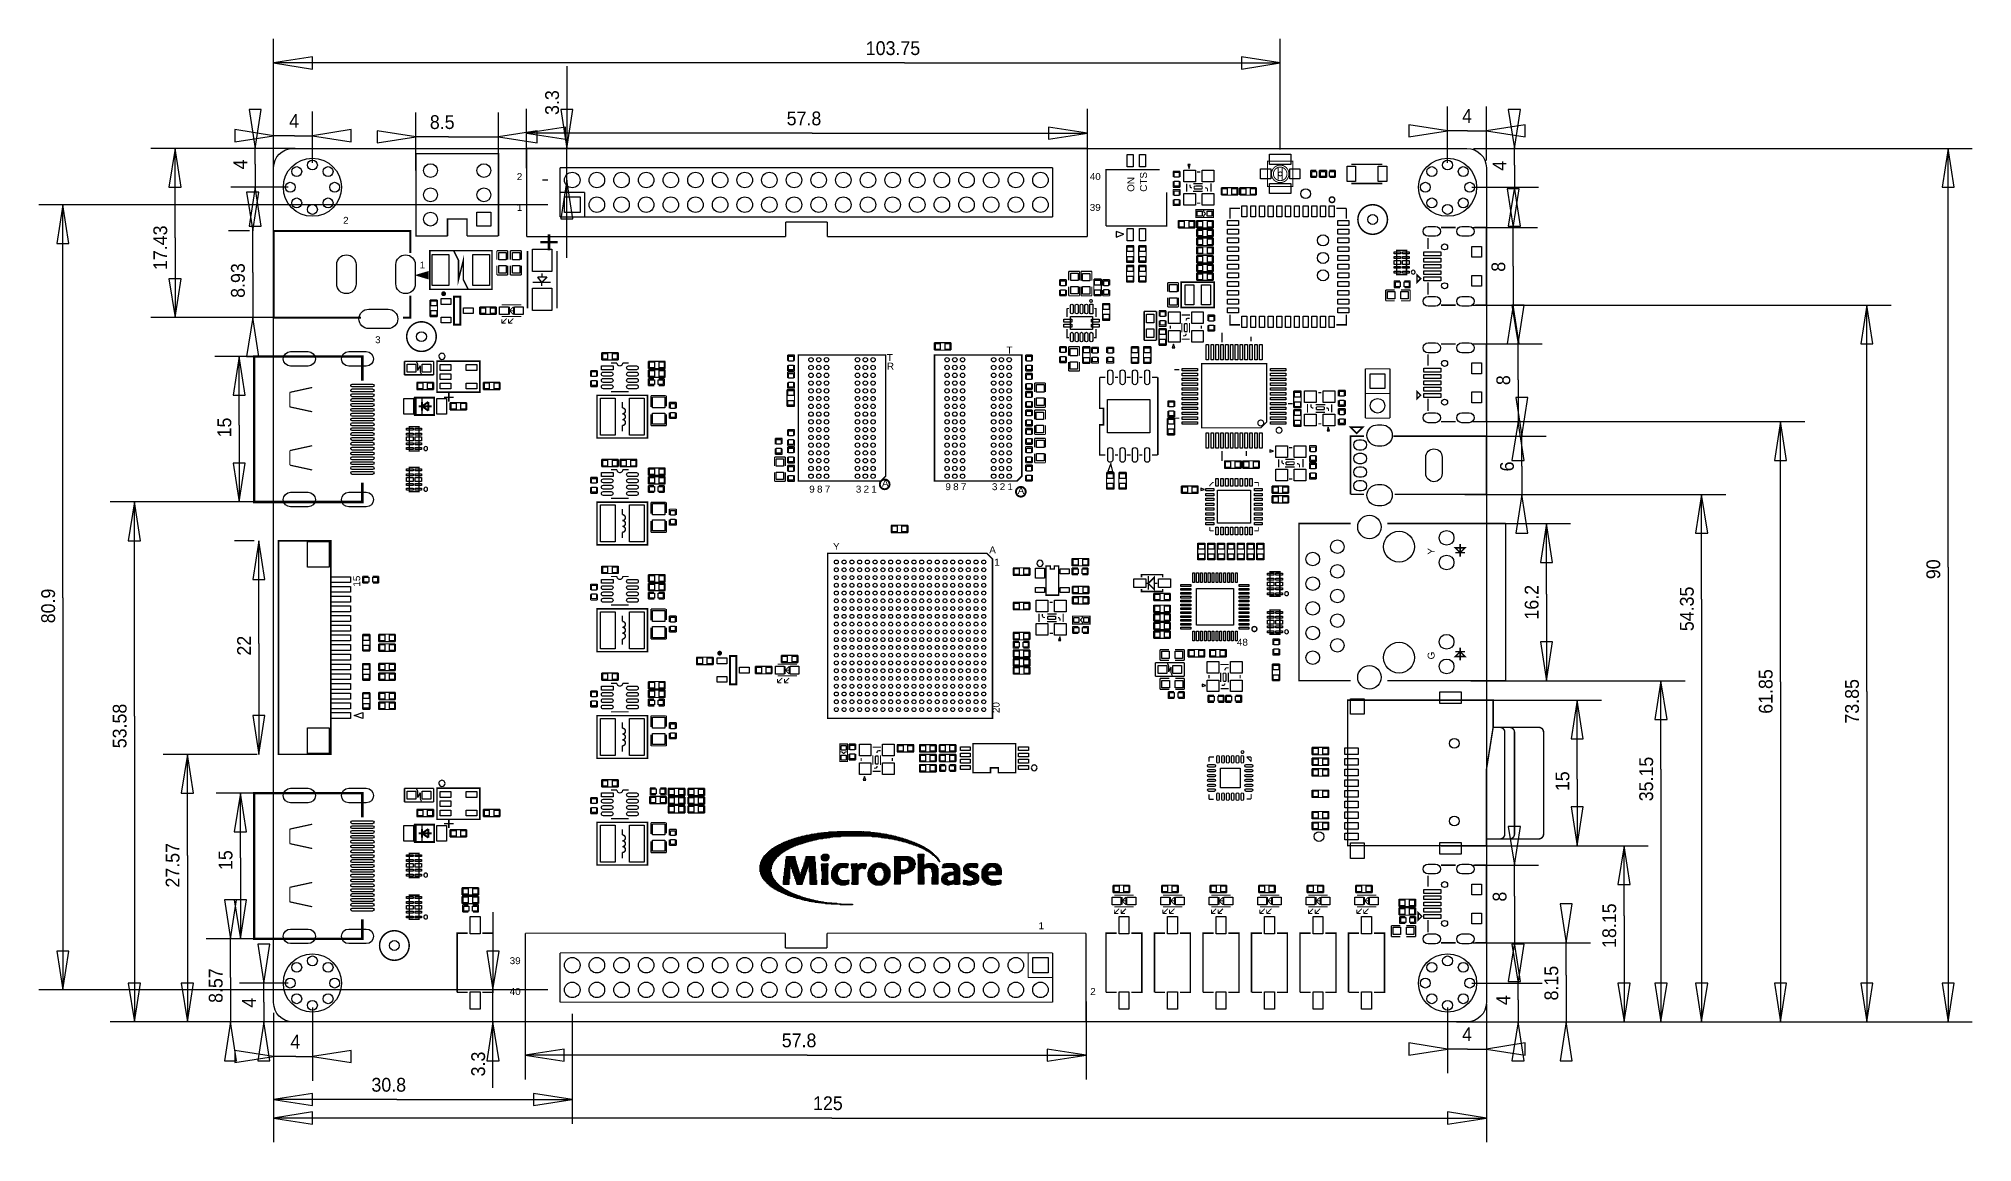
# Model space of a CAD drawing. Extents: x -24 to 175, y -12 to 101.
import ezdxf

# ---------------------------------------------------------------- set-up
doc = ezdxf.new("R2010")
doc.units = 0
for name, color, linetype in [('BG_LABEL', 1, 'CONTINUOUS'), ('BG_LABEL-1', 2, 'CONTINUOUS'), ('BG_OUTLINE', 3, 'CONTINUOUS'), ('PG_SILKSCREEN_TOP', 4, 'CONTINUOUS'), ('PIN_TOP', 5, 'CONTINUOUS')]:
    doc.layers.add(name, color=color, linetype=linetype)

msp = doc.modelspace()

# ---------------------------------------------------------------- texts
at = {"layer": 'BG_LABEL', "width": 0.964286}
for s, p in [('103.75', (61.0362, 99.6188)), ('57.8', (52.8828, 92.3798)), ('8.5', (16.1036, 91.9988)), ('57.8', (52.3748, -2.6162)), ('30.8', (10.0838, -7.1882))]:
    msp.add_text(s, height=1.4224, dxfattribs=at).set_placement(p)
for s, p in [('3.3', (29.4132, 93.4466)), ('17.43', (-10.9728, 77.47)), ('8.93', (-2.9718, 74.5998)), ('8', (126.9492, 77.2922)), ('8', (127.4572, 65.6082)), ('15', (-4.3688, 60.2234)), ('6', (127.8382, 56.7182)), ('80.9', (-22.5298, 41.0718)), ('16.2', (130.3782, 41.4528)), ('54.35', (146.3802, 40.259)), ('22', (-2.3368, 37.7444)), ('61.85', (154.5082, 31.75)), ('73.85', (163.3982, 30.734)), ('53.58', (-15.1638, 28.194)), ('35.15', (142.1892, 22.733)), ('15', (133.5532, 23.7744)), ('27.57', (-9.7028, 13.843)), ('15', (-4.2418, 15.6464)), ('8', (127.0762, 12.3952)), ('18.15', (138.3792, 7.62)), ('8.57', (-5.2578, 1.9558)), ('8.15', (132.4102, 2.2098)), ('3.3', (21.7932, -5.6134))]:
    msp.add_text(s, height=1.4224, rotation=90, dxfattribs=at).set_placement(p)
at = {"layer": 'BG_LABEL-1', "width": 0.964286}
for s, p in [('4', (122.5042, 92.6338)), ('4', (1.6002, 92.1258)), ('4', (1.7272, -2.7432)), ('4', (122.5042, -1.9812)), ('125', (55.6006, -9.0932))]:
    msp.add_text(s, height=1.4224, dxfattribs=at).set_placement(p)
for s, p in [('4', (-2.7178, 87.8332)), ('4', (127.0762, 87.7062)), ('90', (171.7802, 45.6184)), ('4', (-1.8288, 1.4732)), ('4', (127.4572, 1.7272))]:
    msp.add_text(s, height=1.4224, rotation=90, dxfattribs=at).set_placement(p)
at = {"layer": 'PG_SILKSCREEN_TOP', "width": 1.071429}
for s, p in [('2', (25.066498, 86.741)), ('40', (84.121498, 86.741)), ('1', (25.066498, 83.566)), ('39', (84.121498, 83.566)), ('2', (7.160133, 82.23443)), ('1', (15.060117, 77.63444)), ('3', (10.460126, 69.93443)), ('T', (63.214504, 68.0974)), ('R', (63.214504, 67.2084)), ('T', (75.545696, 68.8594)), ('A', (62.706504, 55.1434)), ('9', (55.208729, 54.536035)), ('8', (56.00893, 54.536035)), ('7', (56.808929, 54.536035)), ('3', (60.008821, 54.536035)), ('2', (60.808921, 54.536035)), ('1', (61.608818, 54.536035)), ('9', (69.240781, 54.790035)), ('8', (70.040881, 54.790035)), ('7', (70.840981, 54.790035)), ('3', (74.040873, 54.790035)), ('2', (74.840973, 54.790035)), ('1', (75.640768, 54.790035)), ('A', (76.688696, 54.3814)), ('Y', (57.658, 48.641)), ('A', (73.7616, 48.2854)), ('1', (74.2696, 47.0154)), ('48', (99.2886, 38.7604)), ('1', (78.8416, 9.5504)), ('39', (24.329898, 5.952033)), ('40', (24.329898, 2.777033)), ('2', (84.172298, 2.777033))]:
    msp.add_text(s, height=0.7112, dxfattribs=at).set_placement(p)
at = {"layer": 'PG_SILKSCREEN_TOP'}
for s, height, width, p in [('ON', 0.7112, 1.071429, (88.71519, 85.527185)), ('CTS', 0.7112, 1.071429, (90.015187, 85.533484)), ('+', 1.4224, 0.964286, (18.7452, 63.8302)), ('Y', 0.7112, 1.071429, (119.666741, 48.150018)), ('15', 0.7112, 1.071429, (8.923376, 44.847129)), ('G', 0.7112, 1.071429, (119.666741, 37.349938)), ('20', 0.7112, 1.071429, (74.825479, 31.821806)), ('+', 1.4224, 0.964286, (18.7452, 19.8882))]:
    msp.add_text(s, height=height, rotation=90, dxfattribs=dict(at, width=width)).set_placement(p)
msp.add_text('+', height=2.54, rotation=270, dxfattribs=at).set_placement((27.1526, 81.324196))

# ---------------------------------------------------------------- linework, layer by layer
at = {"layer": 'BG_LABEL'}
for points in [[(0, 87.743487), (0, 101.305995)], [(103.753895, 89.875995), (103.753895, 101.305995)], [(65.024, 98.806), (0, 98.806)], [(30.226, 98.4758), (30.226, 89.999998)], [(65.024, 98.806), (103.753895, 98.806)], [(14.673097, 87.716893), (14.673097, 93.685995)], [(23.173106, 87.716893), (23.173106, 93.685995)], [(26.081507, 87.951031), (26.081507, 94.066995)], [(83.881493, 87.951031), (83.881493, 94.066995)], [(2.208022, 89.999998), (-12.659995, 89.999998)], [(-10.16, 80.772), (-10.16, 89.999998)], [(18.034, 91.186), (14.673097, 91.186)], [(18.034, 91.186), (23.173106, 91.186)], [(55.499, 91.567), (26.081507, 91.567)], [(28.179116, 89.999998), (32.725995, 89.999998)], [(30.226, 86.741), (30.226, 89.999998)], [(55.499, 91.567), (83.881493, 91.567)], [(28.281503, 86.741), (27.726005, 86.741)], [(30.226, 78.741016), (30.226, 86.741)], [(28.281503, 84.201), (-24.216995, 84.201)], [(-21.717, 43.688), (-21.717, 84.201)], [(123.5869, 81.850103), (130.261995, 81.850103)], [(127.762, 77.851), (127.762, 81.850103)], [(-10.16, 80.772), (-10.16, 72.569299)], [(-2.499893, 81.499481), (-4.658995, 81.499481)], [(-2.159, 77.216), (-2.159, 81.499481)], [(127.762, 77.851), (127.762, 73.850119)], [(-2.159, 77.216), (-2.159, 72.569299)], [(123.5869, 73.850119), (130.261995, 73.850119)], [(126.882779, 73.850119), (166.710995, 73.850119)], [(164.211, 34.036), (164.211, 73.850119)], [(-1.155217, 72.569299), (-12.659995, 72.569299)], [(6.500114, 72.569299), (-4.658995, 72.569299)], [(123.5869, 69.850102), (130.769995, 69.850102)], [(128.27, 66.167), (128.27, 69.850102)], [(6.650101, 68.569307), (-6.055995, 68.569307)], [(-3.556, 61.468), (-3.556, 68.569307)], [(128.27, 66.167), (128.27, 61.850118)], [(123.5869, 61.850118), (130.769995, 61.850118)], [(126.666981, 61.850118), (157.820995, 61.850118)], [(155.321, 35.052), (155.321, 61.850118)], [(-3.556, 61.468), (-3.556, 53.569083)], [(122.714487, 60.350095), (131.150995, 60.350095)], [(128.651, 57.277), (128.651, 60.350095)], [(128.651, 57.277), (128.651, 54.350107)], [(122.777987, 54.350107), (131.150995, 54.350107)], [(124.036607, 54.350107), (149.692995, 54.350107)], [(147.193, 43.561), (147.193, 54.350107)], [(-2.499995, 53.578252), (-16.850995, 53.578252)], [(-14.351, 31.496), (-14.351, 53.578252)], [(6.650101, 53.569083), (-6.055995, 53.569083)], [(123.400134, 51.350164), (133.690995, 51.350164)], [(131.191, 44.069), (131.191, 51.350164)], [(-1.999996, 49.569116), (-4.023995, 49.569116)], [(-1.524, 38.989), (-1.524, 49.569116)], [(131.191, 44.069), (131.191, 35.150044)], [(-21.717, 43.688), (-21.717, 3.302)], [(147.193, 43.561), (147.193, 0)], [(-1.524, 38.989), (-1.524, 27.569109)], [(123.400134, 35.150044), (133.690995, 35.150044)], [(125.358982, 35.150044), (145.501995, 35.150044)], [(143.002, 26.035), (143.002, 35.150044)], [(155.321, 35.052), (155.321, 0)], [(164.211, 34.036), (164.211, 0)], [(120.699886, 33.150023), (136.865995, 33.150023)], [(134.366, 25.019), (134.366, 33.150023)], [(-14.351, 31.496), (-14.351, 0)], [(-1.701571, 27.569109), (-11.389995, 27.569109)], [(-8.89, 17.145), (-8.89, 27.569109)], [(-1.999996, 27.569109), (-4.023995, 27.569109)], [(143.002, 26.035), (143.002, 0)], [(134.366, 25.019), (134.366, 18.149799)], [(6.650101, 23.569117), (-5.928995, 23.569117)], [(-3.429, 16.891), (-3.429, 23.569117)], [(120.349874, 18.149799), (136.865995, 18.149799)], [(126.278894, 18.149799), (141.691995, 18.149799)], [(139.192, 10.922), (139.192, 18.149799)], [(-8.89, 17.145), (-8.89, 0)], [(-3.429, 16.891), (-3.429, 8.568893)], [(123.5869, 16.149803), (130.388995, 16.149803)], [(127.889, 12.954), (127.889, 16.149803)], [(127.889, 12.954), (127.889, 8.149819)], [(22.606, 11.301984), (22.606, 3.302)], [(139.192, 10.922), (139.192, 0)], [(1.075055, 8.568893), (-6.944995, 8.568893)], [(6.650101, 8.568893), (-5.928995, 8.568893)], [(-4.445, 4.572), (-4.445, 8.568893)], [(123.5869, 8.149819), (130.388995, 8.149819)], [(126.911329, 8.149819), (135.722995, 8.149819)], [(133.223, 4.826), (133.223, 8.149819)], [(-4.445, 4.572), (-4.445, 0)], [(133.223, 4.826), (133.223, 0)], [(28.281503, 3.302), (-24.216995, 3.302)], [(28.281503, 3.302), (20.106005, 3.302)], [(22.606, 0), (22.606, 3.302)], [(25.941503, 2.091969), (25.941503, -5.928995)], [(83.741489, 2.091969), (83.741489, -5.928995)], [(4.364228, 0), (-16.850995, 0)], [(3.415411, 0), (-11.389995, 0)], [(1.036574, 0), (-6.944995, 0)], [(0, 0.097942), (0, -10.500995)], [(22.015044, 0), (20.106005, 0)], [(22.606, -6.7818), (22.606, 0)], [(30.773522, 0.818388), (30.773522, -10.500995)], [(121.909281, 0), (166.710995, 0)], [(122.771738, 0), (157.820995, 0)], [(123.231656, 0), (149.692995, 0)], [(124.582809, 0), (145.501995, 0)], [(124.640289, 0), (135.722995, 0)], [(125.272724, 0), (141.691995, 0)], [(54.991, -3.429), (25.941503, -3.429)], [(54.991, -3.429), (83.741489, -3.429)], [(12.7, -8.001), (0, -8.001)], [(12.7, -8.001), (30.773522, -8.001)]]:
    msp.add_lwpolyline(points, dxfattribs=at)
for points in [[(3.999992, 99.430992), (0, 98.806), (3.999992, 98.181008)], [(99.753903, 98.181008), (103.753895, 98.806), (99.753903, 99.430992)], [(29.601008, 93.99999), (30.226, 89.999998), (30.850992, 93.99999)], [(10.673105, 90.561008), (14.673097, 91.186), (10.673105, 91.810992)], [(27.173098, 91.810992), (23.173106, 91.186), (27.173098, 90.561008)], [(30.081499, 92.191992), (26.081507, 91.567), (30.081499, 90.942008)], [(79.881501, 90.942008), (83.881493, 91.567), (79.881501, 92.191992)], [(-9.535008, 86.000006), (-10.16, 89.999998), (-10.784992, 86.000006)], [(30.850992, 82.741008), (30.226, 86.741), (29.601008, 82.741008)], [(127.137008, 85.850095), (127.762, 81.850103), (128.386992, 85.850095)], [(-21.092008, 80.201008), (-21.717, 84.201), (-22.341992, 80.201008)], [(-2.783992, 85.499473), (-2.159, 81.499481), (-1.534008, 85.499473)], [(-10.784992, 76.569291), (-10.16, 72.569299), (-9.535008, 76.569291)], [(128.386992, 69.850127), (127.762, 73.850119), (127.137008, 69.850127)], [(127.645008, 73.850094), (128.27, 69.850102), (128.894992, 73.850094)], [(164.835992, 69.850127), (164.211, 73.850119), (163.586008, 69.850127)], [(-1.534008, 68.569307), (-2.159, 72.569299), (-2.783992, 68.569307)], [(-2.931008, 64.569315), (-3.556, 68.569307), (-4.180992, 64.569315)], [(128.026008, 64.350087), (128.651, 60.350095), (129.275992, 64.350087)], [(128.894992, 57.850126), (128.27, 61.850118), (127.645008, 57.850126)], [(155.945992, 57.850126), (155.321, 61.850118), (154.696008, 57.850126)], [(-4.180992, 57.569075), (-3.556, 53.569083), (-2.931008, 57.569075)], [(129.275992, 50.350115), (128.651, 54.350107), (128.026008, 50.350115)], [(147.817992, 50.350115), (147.193, 54.350107), (146.568008, 50.350115)], [(-13.726008, 49.57826), (-14.351, 53.578252), (-14.975992, 49.57826)], [(131.815992, 47.350172), (131.191, 51.350164), (130.566008, 47.350172)], [(-0.899008, 45.569124), (-1.524, 49.569116), (-2.148992, 45.569124)], [(130.566008, 39.150036), (131.191, 35.150044), (131.815992, 39.150036)], [(143.626992, 31.150052), (143.002, 35.150044), (142.377008, 31.150052)], [(134.990992, 29.150031), (134.366, 33.150023), (133.741008, 29.150031)], [(-2.148992, 31.569101), (-1.524, 27.569109), (-0.899008, 31.569101)], [(-8.265008, 23.569117), (-8.89, 27.569109), (-9.514992, 23.569117)], [(-2.804008, 19.569125), (-3.429, 23.569117), (-4.053992, 19.569125)], [(133.741008, 22.149791), (134.366, 18.149799), (134.990992, 22.149791)], [(127.264008, 20.149795), (127.889, 16.149803), (128.513992, 20.149795)], [(139.816992, 14.149807), (139.192, 18.149799), (138.567008, 14.149807)], [(-5.069992, 12.568885), (-4.445, 8.568893), (-3.820008, 12.568885)], [(-4.053992, 12.568885), (-3.429, 8.568893), (-2.804008, 12.568885)], [(132.598008, 12.149811), (133.223, 8.149819), (133.847992, 12.149811)], [(128.513992, 4.149827), (127.889, 8.149819), (127.264008, 4.149827)], [(-22.341992, 7.301992), (-21.717, 3.302), (-21.092008, 7.301992)], [(21.981008, 7.301992), (22.606, 3.302), (23.230992, 7.301992)], [(-14.975992, 3.999992), (-14.351, 0), (-13.726008, 3.999992)], [(-9.514992, 3.999992), (-8.89, 0), (-8.265008, 3.999992)], [(138.567008, 3.999992), (139.192, 0), (139.816992, 3.999992)], [(142.377008, 3.999992), (143.002, 0), (143.626992, 3.999992)], [(146.568008, 3.999992), (147.193, 0), (147.817992, 3.999992)], [(154.696008, 3.999992), (155.321, 0), (155.945992, 3.999992)], [(163.586008, 3.999992), (164.211, 0), (164.835992, 3.999992)], [(-3.820008, -3.999992), (-4.445, 0), (-5.069992, -3.999992)], [(23.230992, -3.999992), (22.606, 0), (21.981008, -3.999992)], [(133.847992, -3.999992), (133.223, 0), (132.598008, -3.999992)], [(29.941495, -2.804008), (25.941503, -3.429), (29.941495, -4.053992)], [(79.741497, -4.053992), (83.741489, -3.429), (79.741497, -2.804008)], [(3.999992, -7.376008), (0, -8.001), (3.999992, -8.625992)], [(26.77353, -8.625992), (30.773522, -8.001), (26.77353, -7.376008)]]:
    msp.add_lwpolyline(points, close=True, dxfattribs=at)
at = {"layer": 'BG_LABEL-1'}
for points in [[(-2.529992, 93.99999), (-1.905, 89.999998), (-1.280008, 93.99999)], [(127.264008, 93.99999), (127.889, 89.999998), (128.513992, 93.99999)], [(-3.999992, 90.688008), (0, 91.313), (-3.999992, 91.937992)], [(7.999984, 91.937992), (3.999992, 91.313), (7.999984, 90.688008)], [(117.00002, 91.196008), (121.000012, 91.821), (117.00002, 92.445992)], [(128.999996, 92.445992), (125.000004, 91.821), (128.999996, 91.196008)], [(173.217992, 86.000006), (172.593, 89.999998), (171.968008, 86.000006)], [(-1.280008, 81.999912), (-1.905, 85.999904), (-2.529992, 81.999912)], [(128.513992, 82.000014), (127.889, 86.000006), (127.264008, 82.000014)], [(-1.640992, 7.999933), (-1.016, 3.999941), (-0.391008, 7.999933)], [(127.645008, 8.000035), (128.27, 4.000043), (128.894992, 8.000035)], [(171.968008, 3.999992), (172.593, 0), (173.217992, 3.999992)], [(-0.391008, -3.999992), (-1.016, 0), (-1.640992, -3.999992)], [(128.894992, -3.999992), (128.27, 0), (127.645008, -3.999992)], [(-3.999992, -4.180992), (0, -3.556), (-3.999992, -2.931008)], [(7.999984, -2.931008), (3.999992, -3.556), (7.999984, -4.180992)], [(116.999995, -3.418992), (120.999987, -2.794), (116.999995, -2.169008)], [(128.999996, -2.169008), (125.000004, -2.794), (128.999996, -3.418992)], [(3.999992, -9.281008), (0, -9.906), (3.999992, -10.530992)], [(121.000012, -10.530992), (125.000004, -9.906), (121.000012, -9.281008)]]:
    msp.add_lwpolyline(points, close=True, dxfattribs=at)
for points in [[(0, 88.131548), (0, 93.812995)], [(3.999992, 88.499925), (3.999992, 93.812995)], [(121.000012, 88.500026), (121.000012, 94.320995)], [(125.000004, 88.764008), (125.000004, 94.320995)], [(123.063, 91.821), (121.000012, 91.821)], [(123.063, 91.821), (125.000004, 91.821)], [(0.900049, 89.999998), (-4.404995, 89.999998)], [(-1.905, 88.392), (-1.905, 89.999998)], [(2.159, 91.313), (0, 91.313)], [(2.159, 91.313), (3.999992, 91.313)], [(123.690863, 89.999998), (130.388995, 89.999998)], [(124.180346, 89.999998), (175.092995, 89.999998)], [(127.889, 88.265), (127.889, 89.999998)], [(172.593, 46.863), (172.593, 89.999998)], [(-1.905, 88.392), (-1.905, 85.999904)], [(127.889, 88.265), (127.889, 86.000006)], [(1.499997, 85.999904), (-4.404995, 85.999904)], [(123.500007, 86.000006), (130.388995, 86.000006)], [(172.593, 46.863), (172.593, 0)], [(1.499997, 3.999941), (-3.515995, 3.999941)], [(-1.016, 2.032), (-1.016, 3.999941)], [(123.499982, 4.000043), (130.769995, 4.000043)], [(128.27, 2.286), (128.27, 4.000043)], [(-1.016, 2.032), (-1.016, 0)], [(128.27, 2.286), (128.27, 0)], [(2.452548, 0), (-3.515995, 0)], [(0, 0.92898), (0, -6.055995)], [(3.999992, 1.499946), (3.999992, -6.055995)], [(120.999987, 1.500048), (120.999987, -5.293995)], [(124.827335, 0), (130.769995, 0)], [(125.000004, 1.834515), (125.000004, -5.293995)], [(125.244022, 0), (175.092995, 0)], [(0, -0.264058), (0, -12.405995)], [(125.000004, -0.379044), (125.000004, -12.405995)], [(2.286, -3.556), (0, -3.556)], [(2.286, -3.556), (3.999992, -3.556)], [(123.063, -2.794), (120.999987, -2.794)], [(123.063, -2.794), (125.000004, -2.794)], [(57.531, -9.906), (0, -9.906)], [(57.531, -9.906), (125.000004, -9.906)]]:
    msp.add_lwpolyline(points, dxfattribs=at)
at = {"layer": 'BG_OUTLINE'}
msp.add_lwpolyline([(0, 1.999996), (0, 88.000002, -0.414213), (1.999996, 89.999998), (123.000008, 89.999998, -0.414212), (125.000004, 88.000002), (125.000004, 1.999996, -0.414212), (123.000008, 0), (1.999996, 0, -0.414212)], format="xyb", close=True, dxfattribs=at)
at = {"layer": 'PG_SILKSCREEN_TOP'}
for points, const_width in [([(83.881493, 90.00109), (26.081507, 90.00109)], 0.127), ([(26.081507, 90.00109), (26.081507, 80.901007)], 0.127), ([(83.881493, 80.901007), (83.881493, 90.00109)], 0.127), ([(23.173106, 80.966894), (23.173106, 89.466903), (14.673097, 89.466903), (14.673097, 80.966894), (17.923104, 80.966894)], 0.150012), ([(29.511498, 88.011), (80.311498, 88.011)], 0.127), ([(29.511498, 82.931), (29.511498, 88.011)], 0.127), ([(80.311498, 88.011), (80.311498, 82.931)], 0.127), ([(91.313, 87.812982), (85.796501, 87.812982), (85.796501, 82.012993)], 0.150012), ([(92.719398, 87.648796), (93.430598, 87.648796)], 0.127), ([(92.719398, 87.039196), (92.719398, 87.648796)], 0.127), ([(93.430598, 87.648796), (93.430598, 87.064596)], 0.127), ([(103.553997, 87.986108), (103.553997, 86.765892)], 0.100101), ([(103.95679, 87.986108), (103.953793, 87.376), (103.953793, 86.765892)], 0.100101), ([(106.898389, 87.7316), (107.482589, 87.7316)], 0.127), ([(106.898389, 87.0204), (106.898389, 87.7316)], 0.127), ([(107.787389, 87.7316), (107.787389, 87.0204)], 0.127), ([(107.787389, 87.7316), (108.396989, 87.7316)], 0.127), ([(108.549389, 87.7316), (107.939789, 87.7316)], 0.127), ([(108.549389, 87.0204), (108.549389, 87.7316)], 0.127), ([(108.828789, 87.7316), (109.438389, 87.7316)], 0.127), ([(109.438389, 87.7316), (109.438389, 87.0204)], 0.127), ([(111.082811, 88.3666), (114.282601, 88.3666)], 0.1524), ([(92.719398, 85.997796), (92.719398, 86.607396)], 0.127), ([(92.719398, 85.997796), (93.430598, 85.997796)], 0.127), ([(93.430598, 85.769196), (92.719398, 85.769196)], 0.127), ([(92.719398, 85.769196), (92.719398, 85.159596)], 0.127), ([(93.430598, 85.997796), (93.430598, 86.607396)], 0.127), ([(93.430598, 85.769196), (93.430598, 85.159596)], 0.127), ([(94.111089, 86.384003), (94.111089, 85.553906)], 0.127), ([(94.450891, 86.263912), (94.450891, 86.043922)], 0.127), ([(94.450891, 86.043922), (94.550992, 85.943821)], 0.127), ([(94.550992, 85.943821), (94.660999, 85.943821)], 0.127), ([(94.800903, 86.373919), (95.771005, 86.373919)], 0.127), ([(95.71101, 86.123907), (94.880887, 86.114001)], 0.127), ([(94.880887, 86.114001), (94.880887, 85.823908)], 0.127), ([(94.880887, 85.823908), (95.71101, 85.823908)], 0.127), ([(95.180887, 87.574018), (95.511087, 87.574018)], 0.127), ([(95.71101, 85.823908), (95.71101, 86.123907)], 0.127), ([(96.001103, 85.933915), (96.150887, 85.933915)], 0.127), ([(96.150887, 85.933915), (96.260895, 85.823908)], 0.127), ([(96.260895, 85.823908), (96.260895, 85.563913)], 0.127), ([(96.610907, 86.403815), (96.610907, 85.543822)], 0.127), ([(99.399598, 85.946996), (97.672398, 85.946996)], 0.127), ([(97.672398, 85.946996), (97.672398, 85.184996)], 0.127), ([(99.399598, 85.184996), (99.399598, 85.946996)], 0.127), ([(99.577398, 85.946996), (99.577398, 85.184996)], 0.127), ([(101.304598, 85.946996), (99.577398, 85.946996)], 0.127), ([(101.304598, 85.184996), (101.304598, 85.946996)], 0.127), ([(107.507989, 87.0204), (106.898389, 87.0204)], 0.127), ([(107.787389, 87.0204), (108.396989, 87.0204)], 0.127), ([(108.549389, 87.0204), (107.939789, 87.0204)], 0.127), ([(109.438389, 87.0204), (108.854189, 87.0204)], 0.127), ([(114.282601, 86.3854), (111.082811, 86.3854)], 0.1524), ([(32.051498, 85.471), (29.511498, 85.471)], 0.127), ([(32.051498, 82.931), (32.051498, 85.471)], 0.127), ([(85.796501, 82.012993), (92.046476, 82.012993), (92.046476, 85.471)], 0.150012), ([(92.719398, 84.118196), (92.719398, 84.702396)], 0.127), ([(93.430598, 84.118196), (92.719398, 84.118196)], 0.127), ([(93.430598, 84.727796), (93.430598, 84.118196)], 0.127), ([(94.771007, 85.583903), (95.760997, 85.583903)], 0.127), ([(95.191097, 84.364017), (95.511087, 84.364017)], 0.127), ([(97.672398, 85.184996), (99.399598, 85.184996)], 0.127), ([(98.56851, 82.771996), (98.56851, 83.818984), (99.615498, 83.818984)], 0.1524), ([(99.577398, 85.184996), (101.304598, 85.184996)], 0.127), ([(109.521498, 83.818984), (110.568486, 83.818984)], 0.1524), ([(110.568486, 83.818984), (110.568486, 82.771996)], 0.1524), ([(17.923104, 80.966894), (17.923104, 82.716903), (19.9231, 82.716903), (19.9231, 80.966894)], 0.150012), ([(80.311498, 82.931), (29.511498, 82.931)], 0.127), ([(52.781505, 80.901007), (52.781505, 82.425997)], 0.127), ([(52.781505, 82.425997), (57.083503, 82.425997)], 0.127), ([(57.083503, 82.425997), (57.083503, 80.901007)], 0.127), ([(93.2434, 82.573089), (93.2434, 81.811089)], 0.127), ([(94.9706, 82.573089), (93.2434, 82.573089)], 0.127), ([(93.2434, 81.811089), (94.9706, 81.811089)], 0.127), ([(94.9706, 81.811089), (94.9706, 82.573089)], 0.127), ([(96.863408, 82.573089), (95.136208, 82.573089)], 0.127), ([(95.136208, 82.573089), (95.136208, 81.811089)], 0.127), ([(95.136208, 81.811089), (96.863408, 81.811089)], 0.127), ([(96.863408, 81.661991), (95.136208, 81.661991)], 0.127), ([(95.136208, 81.661991), (95.136208, 80.899991)], 0.127), ([(95.86341, 83.630008), (95.86341, 83.479894)], 0.127), ([(95.86341, 83.479894), (96.063613, 83.279996)], 0.127), ([(96.063613, 83.279996), (95.86341, 83.080098)], 0.127), ([(95.86341, 83.080098), (95.86341, 82.93989)], 0.127), ([(96.863408, 81.811089), (96.863408, 82.573089)], 0.127), ([(96.863408, 80.899991), (96.863408, 81.661991)], 0.127), ([(120.324905, 81.850103), (121.848905, 81.850103)], 0.1524), ([(123.753905, 81.850103), (125.000004, 81.850103), (125.000004, 73.850119), (123.880905, 73.850119)], 0.1524), ([(14.100124, 79.234386), (14.100124, 81.499481), (0.000102, 81.499481), (0.000102, 72.569299), (9.000109, 72.569299)], 0.2), ([(19.9231, 80.966894), (23.173106, 80.966894)], 0.150012), ([(26.081507, 80.901007), (52.781505, 80.901007)], 0.127), ([(57.083503, 80.901007), (83.881493, 80.901007)], 0.127), ([(88.667488, 79.9846), (87.905488, 79.9846)], 0.127), ([(87.905488, 79.9846), (87.905488, 78.2574)], 0.127), ([(88.667488, 78.2574), (88.667488, 79.9846)], 0.127), ([(89.937488, 79.9846), (89.175488, 79.9846)], 0.127), ([(89.175488, 79.9846), (89.175488, 78.2574)], 0.127), ([(89.937488, 78.2574), (89.937488, 79.9846)], 0.127), ([(95.136208, 80.899991), (96.863408, 80.899991)], 0.127), ([(96.863408, 80.762094), (95.136208, 80.762094)], 0.127), ([(95.136208, 80.762094), (95.136208, 80.000094)], 0.127), ([(95.136208, 80.000094), (96.863408, 80.000094)], 0.127), ([(96.863408, 79.861893), (95.136208, 79.861893)], 0.127), ([(95.136208, 79.861893), (95.136208, 79.099893)], 0.127), ([(96.863408, 80.000094), (96.863408, 80.762094)], 0.127), ([(96.863408, 79.099893), (96.863408, 79.861893)], 0.127), ([(118.980001, 79.628111), (118.980001, 80.771111)], 0.1524), ([(20.054011, 75.470004), (19.554012, 76.470002), (19.554012, 78.469998), (19.053988, 76.470002), (19.053988, 78.469998), (18.553989, 79.469996)], 0.150012), ([(24.13, 79.469996), (23.0124, 79.469996)], 0.127), ([(23.0124, 79.469996), (23.0124, 78.542896)], 0.127), ([(23.0124, 76.955396), (23.0124, 77.907896)], 0.127), ([(24.13, 78.542896), (24.13, 79.469996)], 0.127), ([(24.13, 77.907896), (24.13, 76.955396)], 0.127), ([(25.527, 79.469996), (24.4094, 79.469996)], 0.127), ([(24.4094, 79.469996), (24.4094, 78.542896)], 0.127), ([(24.4094, 76.955396), (24.4094, 77.907896)], 0.127), ([(25.527, 78.542896), (25.527, 79.469996)], 0.127), ([(25.527, 77.907896), (25.527, 76.955396)], 0.127), ([(26.162, 79.444088), (26.162, 73.52411)], 0.1524), ([(29.21, 79.444088), (29.21, 73.52411)], 0.1524), ([(87.905488, 78.2574), (88.667488, 78.2574)], 0.127), ([(88.667488, 77.9526), (87.905488, 77.9526)], 0.127), ([(87.905488, 77.9526), (87.905488, 76.2254)], 0.127), ([(88.667488, 76.2254), (88.667488, 77.9526)], 0.127), ([(89.175488, 78.2574), (89.937488, 78.2574)], 0.127), ([(89.937488, 77.9526), (89.175488, 77.9526)], 0.127), ([(89.175488, 77.9526), (89.175488, 76.2254)], 0.127), ([(89.937488, 76.2254), (89.937488, 77.9526)], 0.127), ([(95.136208, 79.099893), (96.863408, 79.099893)], 0.127), ([(96.863408, 78.961996), (95.136208, 78.961996)], 0.127), ([(95.136208, 78.961996), (95.136208, 78.199996)], 0.127), ([(95.136208, 78.199996), (96.863408, 78.199996)], 0.127), ([(96.863408, 78.062099), (95.136208, 78.062099)], 0.127), ([(95.136208, 78.062099), (95.136208, 77.300099)], 0.127), ([(96.863408, 78.199996), (96.863408, 78.961996)], 0.127), ([(96.863408, 77.300099), (96.863408, 78.062099)], 0.127), ([(15.769107, 77.13439), (15.219121, 76.93439), (15.769107, 76.734391), (15.769107, 77.13439), (15.519121, 76.93439), (15.769107, 76.93439)], 0.2), ([(24.13, 76.955396), (23.0124, 76.955396)], 0.127), ([(25.527, 76.955396), (24.4094, 76.955396)], 0.127), ([(27.635987, 76.193904), (26.715999, 76.193904)], 0.1524), ([(27.205889, 76.744093), (28.186101, 76.744093)], 0.1524), ([(27.635987, 76.193904), (27.205889, 76.744093)], 0.1524), ([(28.186101, 76.744093), (27.635987, 76.193904)], 0.1524), ([(27.635987, 76.193904), (27.635987, 75.813895)], 0.1524), ([(28.56611, 76.193904), (27.635987, 76.193904)], 0.1524), ([(27.656003, 77.144093), (27.656003, 76.744093)], 0.1524), ([(81.7245, 76.4667), (81.0133, 76.4667)], 0.127), ([(81.0133, 76.4667), (81.0133, 75.8571)], 0.127), ([(81.7245, 76.4667), (81.7245, 75.8571)], 0.127), ([(83.0707, 77.3303), (81.9531, 77.3303)], 0.127), ([(81.9531, 77.3303), (81.9531, 76.4032)], 0.127), ([(81.9531, 74.8157), (81.9531, 75.7682)], 0.127), ([(83.0707, 76.4032), (83.0707, 77.3303)], 0.127), ([(83.0707, 75.7682), (83.0707, 74.8157)], 0.127), ([(83.2231, 76.3778), (83.2231, 77.3303)], 0.127), ([(83.2231, 77.3303), (84.3407, 77.3303)], 0.127), ([(83.2231, 75.7428), (83.2231, 74.8157)], 0.127), ([(84.3407, 77.3303), (84.3407, 76.3778)], 0.127), ([(84.3407, 74.8157), (84.3407, 75.7428)], 0.127), ([(85.3059, 76.5429), (84.5439, 76.5429)], 0.127), ([(84.5439, 76.5429), (84.5439, 74.8157)], 0.127), ([(85.3059, 74.8157), (85.3059, 76.5429)], 0.127), ([(85.4583, 76.4667), (86.1695, 76.4667)], 0.127), ([(85.4583, 75.8571), (85.4583, 76.4667)], 0.127), ([(86.1695, 76.4667), (86.1695, 75.8825)], 0.127), ([(87.905488, 76.2254), (88.667488, 76.2254)], 0.127), ([(89.175488, 76.2254), (89.937488, 76.2254)], 0.127), ([(93.2688, 76.171298), (92.1512, 76.171298)], 0.127), ([(92.1512, 76.171298), (92.1512, 75.244198)], 0.127), ([(93.2688, 75.244198), (93.2688, 76.171298)], 0.127), ([(95.136208, 77.300099), (96.863408, 77.300099)], 0.127), ([(96.863408, 77.161898), (95.136208, 77.161898)], 0.127), ([(95.136208, 77.161898), (95.136208, 76.399898)], 0.127), ([(95.136208, 76.399898), (96.863408, 76.399898)], 0.127), ([(96.863408, 76.399898), (96.863408, 77.161898)], 0.127), ([(115.498905, 76.356718), (115.498905, 75.645518)], 0.127), ([(115.498905, 76.356718), (116.108505, 76.356718)], 0.127), ([(116.540305, 76.356718), (117.149905, 76.356718)], 0.127), ([(117.149905, 76.356718), (117.149905, 75.645518)], 0.127), ([(118.980001, 74.929111), (118.980001, 76.199111)], 0.1524), ([(13.350113, 72.569299), (14.100124, 72.569299), (14.100124, 74.834394)], 0.2), ([(16.891, 74.3966), (16.129, 74.3966)], 0.127), ([(16.129, 74.3966), (16.129, 72.6694)], 0.127), ([(16.891, 72.6694), (16.891, 74.3966)], 0.127), ([(23.52101, 73.878999), (25.521006, 73.878999)], 0.100101), ([(81.0133, 74.8157), (81.0133, 75.3999)], 0.127), ([(81.7245, 74.8157), (81.0133, 74.8157)], 0.127), ([(81.7245, 75.4253), (81.7245, 74.8157)], 0.127), ([(83.0707, 74.8157), (81.9531, 74.8157)], 0.127), ([(83.2231, 74.8157), (84.3407, 74.8157)], 0.127), ([(84.5439, 74.8157), (85.3059, 74.8157)], 0.127), ([(86.1949, 74.0156), (85.4329, 74.0156)], 0.127), ([(85.4329, 74.0156), (85.4329, 72.2884)], 0.127), ([(85.4583, 74.8157), (85.4583, 75.4253)], 0.127), ([(85.4583, 74.8157), (86.1695, 74.8157)], 0.127), ([(86.1695, 74.8157), (86.1695, 75.4253)], 0.127), ([(86.1949, 72.2884), (86.1949, 74.0156)], 0.127), ([(92.1512, 73.656698), (92.1512, 74.609198)], 0.127), ([(93.2688, 74.609198), (93.2688, 73.656698)], 0.127), ([(115.562405, 75.416918), (114.635305, 75.416918)], 0.127), ([(114.635305, 75.416918), (114.635305, 74.299318)], 0.127), ([(114.635305, 74.299318), (115.562405, 74.299318)], 0.127), ([(115.498905, 75.645518), (116.108505, 75.645518)], 0.127), ([(116.197405, 75.416918), (117.149905, 75.416918)], 0.127), ([(117.149905, 74.299318), (116.197405, 74.299318)], 0.127), ([(117.149905, 75.645518), (116.565705, 75.645518)], 0.127), ([(117.149905, 75.416918), (117.149905, 74.299318)], 0.127), ([(121.848905, 73.850119), (120.324905, 73.850119)], 0.1524), ([(16.129, 72.6694), (16.891, 72.6694)], 0.127), ([(22.9616, 73.66), (21.2344, 73.66)], 0.127), ([(21.2344, 73.66), (21.2344, 72.898)], 0.127), ([(21.2344, 72.898), (22.9616, 72.898)], 0.127), ([(22.9616, 72.898), (22.9616, 73.66)], 0.127), ([(23.52101, 72.679204), (25.521006, 72.679204)], 0.100101), ([(24.02111, 72.479002), (23.52101, 71.979104)], 0.100101), ([(23.52101, 72.379205), (23.52101, 71.979104)], 0.100101), ([(23.52101, 71.979104), (23.92111, 71.979104)], 0.100101), ([(24.72121, 72.479002), (24.221008, 71.979104)], 0.100101), ([(24.221008, 72.379205), (24.221008, 71.979104)], 0.100101), ([(24.221008, 71.979104), (24.621109, 71.979104)], 0.100101), ([(24.271097, 73.279102), (24.771198, 73.279102)], 0.100101), ([(24.32111, 73.279102), (24.72121, 73.679101)], 0.100101), ([(24.32111, 73.679101), (24.32111, 72.879102)], 0.100101), ([(24.72121, 72.879102), (24.32111, 73.279102)], 0.100101), ([(24.72121, 73.679101), (24.72121, 72.879102)], 0.100101), ([(81.983809, 73.509099), (81.773801, 73.509099)], 0.127), ([(81.773801, 73.509099), (81.773801, 72.628989)], 0.127), ([(84.773999, 72.638895), (84.773999, 73.509099), (84.583803, 73.509099)], 0.127), ([(85.4329, 72.2884), (86.1949, 72.2884)], 0.127), ([(89.726008, 73.221596), (89.726008, 72.103996)], 0.1524), ([(89.776808, 73.221596), (89.726008, 73.221596)], 0.1524), ([(89.726008, 70.224396), (89.726008, 72.103996)], 0.1524), ([(90.945208, 73.221596), (89.776808, 73.221596)], 0.1524), ([(90.996008, 73.221596), (90.945208, 73.221596)], 0.1524), ([(90.996008, 72.103996), (90.996008, 73.221596)], 0.1524), ([(90.996008, 72.103996), (90.996008, 70.224396)], 0.1524), ([(91.275408, 73.297796), (91.986608, 73.297796)], 0.127), ([(91.275408, 72.688196), (91.275408, 73.297796)], 0.127), ([(91.275408, 71.646796), (91.275408, 72.256396)], 0.127), ([(91.986608, 73.297796), (91.986608, 72.713596)], 0.127), ([(91.986608, 71.646796), (91.986608, 72.256396)], 0.127), ([(93.2688, 73.656698), (92.1512, 73.656698)], 0.127), ([(92.416986, 71.415885), (92.416986, 71.746085)], 0.127), ([(93.587189, 72.845905), (94.447182, 72.845905)], 0.127), ([(93.617085, 71.035901), (93.617085, 72.006003)], 0.127), ([(94.167096, 71.946008), (93.867097, 71.946008)], 0.127), ([(93.867097, 71.946008), (93.877003, 71.115885)], 0.127), ([(94.057089, 72.385885), (94.167096, 72.495893)], 0.127), ([(94.057089, 72.236101), (94.057089, 72.385885)], 0.127), ([(94.167096, 72.495893), (94.427091, 72.495893)], 0.127), ([(94.167096, 71.115885), (94.167096, 71.946008)], 0.127), ([(94.407101, 71.006005), (94.407101, 71.995995)], 0.127), ([(95.626987, 71.426095), (95.626987, 71.746085)], 0.127), ([(97.0026, 72.831198), (96.2914, 72.831198)], 0.127), ([(96.2914, 72.831198), (96.2914, 72.221598)], 0.127), ([(96.2914, 71.180198), (96.2914, 71.764398)], 0.127), ([(97.0026, 72.831198), (97.0026, 72.221598)], 0.127), ([(97.0026, 71.789798), (97.0026, 71.180198)], 0.127), ([(99.615498, 71.819008), (98.56851, 71.819008), (98.56851, 72.865996)], 0.1524), ([(110.568486, 72.865996), (110.568486, 71.819008), (109.521498, 71.819008)], 0.1524), ([(68.0974, 69.977), (68.0974, 69.215)], 0.127), ([(69.8246, 69.977), (68.0974, 69.977)], 0.127), ([(69.8246, 69.215), (69.8246, 69.977)], 0.127), ([(81.773801, 71.409001), (81.773801, 70.508901), (81.993994, 70.508901)], 0.127), ([(84.563991, 70.508901), (84.773999, 70.508901), (84.773999, 71.398892)], 0.127), ([(89.776808, 70.224396), (89.726008, 70.224396)], 0.1524), ([(90.945208, 70.224396), (89.776808, 70.224396)], 0.1524), ([(90.996008, 70.224396), (90.945208, 70.224396)], 0.1524), ([(92.012008, 71.443596), (91.250008, 71.443596)], 0.127), ([(91.250008, 71.443596), (91.250008, 69.716396)], 0.127), ([(91.250008, 69.716396), (92.012008, 69.716396)], 0.127), ([(91.275408, 71.646796), (91.986608, 71.646796)], 0.127), ([(92.012008, 69.716396), (92.012008, 71.443596)], 0.127), ([(93.607001, 70.346087), (94.437098, 70.346087)], 0.127), ([(93.727092, 70.685889), (93.947082, 70.685889)], 0.127), ([(93.877003, 71.115885), (94.167096, 71.115885)], 0.127), ([(93.947082, 70.685889), (94.047183, 70.78599)], 0.127), ([(94.047183, 70.78599), (94.047183, 70.895997)], 0.127), ([(97.0026, 71.180198), (96.2914, 71.180198)], 0.127), ([(97.750097, 70.009893), (97.750097, 71.009891)], 0.127), ([(100.750116, 70.109994), (100.750116, 70.610095)], 0.127), ([(120.324905, 69.850102), (121.848905, 69.850102)], 0.1524), ([(123.753905, 69.850102), (125.000004, 69.850102), (125.000004, 61.850118), (123.880905, 61.850118)], 0.1524), ([(9.150096, 66.069185), (9.150096, 68.569307), (-1.999996, 68.569307), (-1.999996, 53.569083), (9.150096, 53.569083), (9.150096, 55.569104)], 0.254), ([(13.486003, 68.067987), (16.485997, 68.067987)], 0.150012), ([(13.486003, 66.66799), (13.486003, 68.067987)], 0.150012), ([(14.859, 67.748988), (14.732, 68.002988)], 0.127), ([(14.859, 67.113988), (14.859, 67.748988)], 0.127), ([(16.485997, 68.067987), (16.485997, 66.66799)], 0.150012), ([(35.5346, 68.961), (33.8074, 68.961)], 0.127), ([(33.8074, 68.961), (33.8074, 68.199)], 0.127), ([(33.8074, 68.199), (35.5346, 68.199)], 0.127), ([(35.386899, 67.896105), (34.787002, 67.896105)], 0.127), ([(35.5346, 68.199), (35.5346, 68.961)], 0.127), ([(40.3606, 68.072), (38.6334, 68.072)], 0.127), ([(38.6334, 68.072), (38.6334, 67.31)], 0.127), ([(40.3606, 67.31), (40.3606, 68.072)], 0.127), ([(53.689504, 68.724196), (52.978304, 68.724196)], 0.127), ([(52.978304, 68.724196), (52.978304, 68.114596)], 0.127), ([(53.689504, 68.724196), (53.689504, 68.114596)], 0.127), ([(68.0974, 69.215), (69.8246, 69.215)], 0.127), ([(78.212696, 68.724196), (77.501496, 68.724196)], 0.127), ([(77.501496, 68.724196), (77.501496, 68.114596)], 0.127), ([(78.212696, 68.724196), (78.212696, 68.114596)], 0.127), ([(81.0133, 69.5833), (81.7245, 69.5833)], 0.127), ([(81.0133, 68.9737), (81.0133, 69.5833)], 0.127), ([(81.0133, 67.9323), (81.0133, 68.5419)], 0.127), ([(81.0133, 67.9323), (81.7245, 67.9323)], 0.127), ([(81.7245, 69.5833), (81.7245, 68.9991)], 0.127), ([(81.7245, 67.9323), (81.7245, 68.5419)], 0.127), ([(81.9531, 68.6308), (81.9531, 69.5833)], 0.127), ([(81.9531, 69.5833), (83.0707, 69.5833)], 0.127), ([(81.9531, 67.9958), (81.9531, 67.0687)], 0.127), ([(83.0707, 69.5833), (83.0707, 68.6308)], 0.127), ([(83.0707, 67.0687), (83.0707, 67.9958)], 0.127), ([(84.1629, 69.5706), (83.4009, 69.5706)], 0.127), ([(83.4009, 69.5706), (83.4009, 67.8434)], 0.127), ([(83.4009, 67.8434), (84.1629, 67.8434)], 0.127), ([(84.1629, 67.8434), (84.1629, 69.5706)], 0.127), ([(84.3153, 69.5198), (85.0265, 69.5198)], 0.127), ([(84.3153, 68.9102), (84.3153, 69.5198)], 0.127), ([(84.3153, 67.8688), (84.3153, 68.4784)], 0.127), ([(84.3153, 67.8688), (85.0265, 67.8688)], 0.127), ([(85.0265, 69.5198), (85.0265, 68.9356)], 0.127), ([(85.0265, 67.8688), (85.0265, 68.4784)], 0.127), ([(85.8774, 69.5198), (86.5886, 69.5198)], 0.127), ([(85.8774, 68.9102), (85.8774, 69.5198)], 0.127), ([(85.8774, 67.8688), (85.8774, 68.4784)], 0.127), ([(85.8774, 67.8688), (86.5886, 67.8688)], 0.127), ([(86.5886, 69.5198), (86.5886, 68.9356)], 0.127), ([(86.5886, 67.8688), (86.5886, 68.4784)], 0.127), ([(89.154, 69.5706), (88.392, 69.5706)], 0.127), ([(88.392, 69.5706), (88.392, 67.8434)], 0.127), ([(88.392, 67.8434), (89.154, 67.8434)], 0.127), ([(89.154, 67.8434), (89.154, 69.5706)], 0.127), ([(90.424, 69.5706), (89.662, 69.5706)], 0.127), ([(89.662, 69.5706), (89.662, 67.8434)], 0.127), ([(89.662, 67.8434), (90.424, 67.8434)], 0.127), ([(90.424, 67.8434), (90.424, 69.5706)], 0.127), ([(101.750114, 61.210088), (95.649999, 61.210088), (95.649999, 67.809999), (102.350011, 67.809999), (102.350011, 61.809986), (101.750114, 61.210088), (101.549911, 61.210088)], 0.127), ([(118.980001, 67.62811), (118.980001, 68.77111)], 0.1524), ([(16.485997, 66.66799), (13.486003, 66.66799)], 0.150012), ([(14.758899, 65.910003), (14.758899, 65.148003)], 0.127), ([(16.486099, 65.910003), (14.758899, 65.910003)], 0.127), ([(15.113, 67.621988), (14.859, 67.113988)], 0.127), ([(15.113, 66.986988), (15.113, 67.621988)], 0.127), ([(15.24, 66.732988), (15.113, 66.986988)], 0.127), ([(16.486099, 65.148003), (16.486099, 65.910003)], 0.127), ([(23.341305, 65.910003), (21.614105, 65.910003)], 0.127), ([(21.614105, 65.910003), (21.614105, 65.148003)], 0.127), ([(23.341305, 65.148003), (23.341305, 65.910003)], 0.127), ([(32.6644, 67.1068), (33.3756, 67.1068)], 0.127), ([(32.6644, 66.4972), (32.6644, 67.1068)], 0.127), ([(32.6644, 65.4558), (32.6644, 66.0654)], 0.127), ([(33.3756, 67.1068), (33.3756, 66.5226)], 0.127), ([(33.3756, 65.4558), (33.3756, 66.0654)], 0.127), ([(38.6334, 67.31), (40.3606, 67.31)], 0.127), ([(38.6334, 67.183), (38.6334, 66.421)], 0.127), ([(40.3606, 67.183), (38.6334, 67.183)], 0.127), ([(38.6334, 66.421), (40.3606, 66.421)], 0.127), ([(38.6334, 66.2686), (39.2176, 66.2686)], 0.127), ([(38.6334, 65.5574), (38.6334, 66.2686)], 0.127), ([(40.2844, 66.2686), (39.6748, 66.2686)], 0.127), ([(40.2844, 65.5574), (40.2844, 66.2686)], 0.127), ([(40.3606, 66.421), (40.3606, 67.183)], 0.127), ([(52.978304, 67.073196), (52.978304, 67.657396)], 0.127), ([(53.689504, 67.073196), (52.978304, 67.073196)], 0.127), ([(53.689504, 66.946196), (52.978304, 66.946196)], 0.127), ([(52.978304, 66.946196), (52.978304, 66.336596)], 0.127), ([(52.978304, 65.295196), (52.978304, 65.879396)], 0.127), ([(53.689504, 67.682796), (53.689504, 67.073196)], 0.127), ([(53.689504, 66.946196), (53.689504, 66.336596)], 0.127), ([(53.689504, 65.904796), (53.689504, 65.295196)], 0.127), ([(77.501496, 67.073196), (77.501496, 67.657396)], 0.127), ([(78.212696, 67.073196), (77.501496, 67.073196)], 0.127), ([(78.212696, 66.819196), (77.501496, 66.819196)], 0.127), ([(77.501496, 66.819196), (77.501496, 66.209596)], 0.127), ([(77.501496, 65.168196), (77.501496, 65.752396)], 0.127), ([(78.212696, 67.682796), (78.212696, 67.073196)], 0.127), ([(78.212696, 66.819196), (78.212696, 66.209596)], 0.127), ([(78.212696, 65.777796), (78.212696, 65.168196)], 0.127), ([(79.558896, 65.8368), (78.441296, 65.8368)], 0.127), ([(78.441296, 65.8368), (78.441296, 64.9097)], 0.127), ([(79.558896, 64.9097), (79.558896, 65.8368)], 0.127), ([(81.9531, 67.0687), (83.0707, 67.0687)], 0.127), ([(85.738005, 58.419009), (85.138006, 58.419009), (85.138006, 61.519003), (85.538005, 61.519003), (85.538005, 63.219), (85.138006, 63.219), (85.138006, 66.418993)], 0.150012), ([(85.138006, 66.418993), (85.738005, 66.418993)], 0.150012), ([(86.738003, 66.418993), (87.038002, 66.418993)], 0.150012), ([(87.938, 66.418993), (88.338, 66.418993)], 0.150012), ([(89.237998, 66.418993), (89.537997, 66.418993)], 0.150012), ([(90.537995, 66.418993), (91.137994, 66.418993)], 0.150012), ([(91.137994, 58.419009), (91.137994, 66.418993)], 0.150012), ([(92.849903, 67.210102), (93.350004, 67.210102)], 0.127), ([(115.062, 67.28968), (112.522, 67.28968)], 0.127), ([(112.522, 67.28968), (112.522, 62.20968)], 0.127), ([(115.062, 62.20968), (115.062, 67.28968)], 0.127), ([(3.974084, 65.367383), (1.674089, 64.867003)], 0.127), ([(1.674089, 64.867003), (1.674089, 63.367387)], 0.127), ([(14.758899, 65.148003), (16.486099, 65.148003)], 0.127), ([(15.30096, 63.881076), (15.30096, 62.9809)], 0.199898), ([(15.950946, 63.881076), (15.30096, 63.430988)], 0.199898), ([(15.950946, 62.9809), (15.950946, 63.881076)], 0.199898), ([(19.9136, 63.811988), (18.1864, 63.811988)], 0.127), ([(18.1864, 63.811988), (18.1864, 63.049988)], 0.127), ([(19.9136, 63.049988), (19.9136, 63.811988)], 0.127), ([(21.614105, 65.148003), (23.341305, 65.148003)], 0.127), ([(32.6644, 65.4558), (33.3756, 65.4558)], 0.127), ([(34.787002, 64.945692), (36.586795, 64.945692)], 0.127), ([(35.941, 63.857099), (35.941, 63.2571)], 0.150012), ([(39.243, 65.5574), (38.6334, 65.5574)], 0.127), ([(38.8874, 64.5414), (38.8874, 63.373)], 0.127), ([(40.4241, 64.5414), (38.9001, 64.5414)], 0.127), ([(40.2844, 65.5574), (39.6748, 65.5574)], 0.127), ([(40.4749, 63.4238), (40.4749, 64.5414)], 0.127), ([(41.5036, 63.8302), (40.7924, 63.8302)], 0.127), ([(40.7924, 63.8302), (40.7924, 63.2206)], 0.127), ([(41.5036, 63.8302), (41.5036, 63.2206)], 0.127), ([(53.689504, 65.15034), (52.927504, 65.15034)], 0.127), ([(52.927504, 65.15034), (52.927504, 63.42314)], 0.127), ([(53.689504, 65.295196), (52.978304, 65.295196)], 0.127), ([(53.689504, 63.42314), (53.689504, 65.15034)], 0.127), ([(78.212696, 65.168196), (77.501496, 65.168196)], 0.127), ([(78.212696, 64.9732), (77.501496, 64.9732)], 0.127), ([(77.501496, 64.9732), (77.501496, 64.3636)], 0.127), ([(77.501496, 63.3222), (77.501496, 63.9064)], 0.127), ([(78.212696, 64.9732), (78.212696, 64.3636)], 0.127), ([(78.212696, 63.9318), (78.212696, 63.3222)], 0.127), ([(78.441296, 63.3222), (78.441296, 64.2747)], 0.127), ([(79.558896, 64.2747), (79.558896, 63.3222)], 0.127), ([(92.167405, 63.977393), (92.878605, 63.977393)], 0.127), ([(92.167405, 63.367793), (92.167405, 63.977393)], 0.127), ([(92.878605, 63.977393), (92.878605, 63.393193)], 0.127), ([(105.914012, 64.9986), (105.152012, 64.9986)], 0.127), ([(105.152012, 64.9986), (105.152012, 63.2714)], 0.127), ([(105.914012, 63.2714), (105.914012, 64.9986)], 0.127), ([(107.988913, 64.829004), (107.668924, 64.829004)], 0.127), ([(109.749412, 65.0748), (110.460612, 65.0748)], 0.127), ([(109.749412, 64.4652), (109.749412, 65.0748)], 0.127), ([(109.749412, 63.4238), (109.749412, 64.0334)], 0.127), ([(110.460612, 65.0748), (110.460612, 64.4906)], 0.127), ([(110.460612, 63.4238), (110.460612, 64.0334)], 0.127), ([(112.522, 64.74968), (115.062, 64.74968)], 0.127), ([(118.980001, 62.92911), (118.980001, 64.19911)], 0.1524), ([(1.674089, 63.367387), (3.974084, 62.867007)], 0.127), ([(14.950948, 63.430988), (16.300958, 63.430988)], 0.199898), ([(15.30096, 63.430988), (15.950946, 62.9809)], 0.199898), ([(18.1864, 63.049988), (19.9136, 63.049988)], 0.127), ([(38.8874, 61.4426), (38.8874, 62.611)], 0.127), ([(40.4876, 62.611), (40.4876, 61.4426)], 0.127), ([(40.7924, 62.1792), (40.7924, 62.7634)], 0.127), ([(41.5036, 62.1792), (40.7924, 62.1792)], 0.127), ([(41.5036, 62.7888), (41.5036, 62.1792)], 0.127), ([(52.927504, 63.42314), (53.689504, 63.42314)], 0.127), ([(78.212696, 63.3222), (77.501496, 63.3222)], 0.127), ([(77.501496, 63.0428), (78.212696, 63.0428)], 0.127), ([(77.501496, 62.4332), (77.501496, 63.0428)], 0.127), ([(77.501496, 61.3918), (77.501496, 62.0014)], 0.127), ([(78.212696, 63.0428), (78.212696, 62.4586)], 0.127), ([(78.212696, 61.3918), (78.212696, 62.0014)], 0.127), ([(79.558896, 63.3222), (78.441296, 63.3222)], 0.127), ([(78.441296, 62.0903), (78.441296, 63.0428)], 0.127), ([(78.441296, 63.0428), (79.558896, 63.0428)], 0.127), ([(79.558896, 63.0428), (79.558896, 62.0903)], 0.127), ([(92.878605, 62.2046), (92.116605, 62.2046)], 0.127), ([(92.116605, 62.2046), (92.116605, 60.4774)], 0.127), ([(92.167405, 62.326393), (92.167405, 62.935993)], 0.127), ([(92.167405, 62.326393), (92.878605, 62.326393)], 0.127), ([(92.849903, 62.210086), (93.350004, 62.210086)], 0.127), ([(92.878605, 62.326393), (92.878605, 62.935993)], 0.127), ([(92.878605, 60.4774), (92.878605, 62.2046)], 0.127), ([(104.549905, 63.709906), (105.050006, 63.709906)], 0.127), ([(105.152012, 63.2714), (105.914012, 63.2714)], 0.127), ([(105.914012, 63.0936), (105.152012, 63.0936)], 0.127), ([(105.152012, 63.0936), (105.152012, 61.3664)], 0.127), ([(105.914012, 61.3664), (105.914012, 63.0936)], 0.127), ([(106.569104, 62.789206), (106.569104, 63.6492)], 0.127), ([(106.919116, 63.369114), (106.919116, 63.629108)], 0.127), ([(107.029123, 63.259106), (106.919116, 63.369114)], 0.127), ([(107.178907, 63.259106), (107.029123, 63.259106)], 0.127), ([(108.379108, 62.819102), (107.409005, 62.819102)], 0.127), ([(108.409003, 63.609118), (107.419013, 63.609118)], 0.127), ([(108.299123, 63.369114), (107.469, 63.369114)], 0.127), ([(107.469, 63.369114), (107.469, 63.069114)], 0.127), ([(107.469, 63.069114), (108.299123, 63.07902)], 0.127), ([(108.299123, 63.07902), (108.299123, 63.369114)], 0.127), ([(108.629018, 63.2492), (108.519011, 63.2492)], 0.127), ([(108.72912, 63.149099), (108.629018, 63.2492)], 0.127), ([(108.72912, 62.92911), (108.72912, 63.149099)], 0.127), ([(109.068921, 62.809018), (109.068921, 63.639116)], 0.127), ([(109.749412, 63.4238), (110.460612, 63.4238)], 0.127), ([(110.460612, 63.1952), (109.749412, 63.1952)], 0.127), ([(109.749412, 63.1952), (109.749412, 62.5856)], 0.127), ([(109.749412, 61.5442), (109.749412, 62.1284)], 0.127), ([(110.460612, 63.1952), (110.460612, 62.5856)], 0.127), ([(110.460612, 62.1538), (110.460612, 61.5442)], 0.127), ([(112.522, 62.20968), (115.062, 62.20968)], 0.127), ([(121.848905, 61.850118), (120.324905, 61.850118)], 0.1524), ([(35.941, 61.457103), (35.941, 60.857105)], 0.150012), ([(40.4876, 61.4426), (38.9128, 61.4426)], 0.127), ([(51.708304, 60.1218), (52.419504, 60.1218)], 0.127), ([(51.708304, 59.5122), (51.708304, 60.1218)], 0.127), ([(52.419504, 60.1218), (52.419504, 59.5376)], 0.127), ([(52.978304, 61.0108), (53.689504, 61.0108)], 0.127), ([(52.978304, 60.4012), (52.978304, 61.0108)], 0.127), ([(52.978304, 59.3598), (52.978304, 59.9694)], 0.127), ([(53.689504, 61.0108), (53.689504, 60.4266)], 0.127), ([(53.689504, 59.3598), (53.689504, 59.9694)], 0.127), ([(77.501496, 61.3918), (78.212696, 61.3918)], 0.127), ([(78.212696, 61.1632), (77.501496, 61.1632)], 0.127), ([(77.501496, 61.1632), (77.501496, 60.5536)], 0.127), ([(77.501496, 59.5122), (77.501496, 60.0964)], 0.127), ([(78.212696, 61.1632), (78.212696, 60.5536)], 0.127), ([(78.212696, 60.1218), (78.212696, 59.5122)], 0.127), ([(78.441296, 61.4553), (78.441296, 60.5282)], 0.127), ([(78.441296, 60.5282), (79.558896, 60.5282)], 0.127), ([(79.558896, 60.1218), (78.441296, 60.1218)], 0.127), ([(78.441296, 60.1218), (78.441296, 59.1947)], 0.127), ([(79.558896, 60.5282), (79.558896, 61.4553)], 0.127), ([(79.558896, 59.1947), (79.558896, 60.1218)], 0.127), ([(92.116605, 60.4774), (92.878605, 60.4774)], 0.127), ([(105.152012, 61.3664), (105.914012, 61.3664)], 0.127), ([(107.999124, 61.619003), (107.668924, 61.619003)], 0.127), ([(110.460612, 61.5442), (109.749412, 61.5442)], 0.127), ([(111.000007, 54.350107), (111.000007, 60.350095), (112.381005, 60.350095)], 0.1524), ([(115.429005, 60.350095), (124.999979, 60.350095), (124.999979, 54.350107), (115.556005, 54.350107)], 0.1524), ([(1.674089, 58.866989), (3.974084, 59.367395)], 0.127), ([(1.674089, 57.367399), (1.674089, 58.866989)], 0.127), ([(35.5346, 57.960997), (33.8074, 57.960997)], 0.127), ([(33.8074, 57.960997), (33.8074, 57.198997)], 0.127), ([(35.5346, 57.198997), (35.5346, 57.960997)], 0.127), ([(35.7124, 57.960997), (35.7124, 57.198997)], 0.127), ([(37.4396, 57.960997), (35.7124, 57.960997)], 0.127), ([(37.4396, 57.198997), (37.4396, 57.960997)], 0.127), ([(51.632104, 57.2643), (51.632104, 58.2168)], 0.127), ([(51.632104, 58.2168), (52.749704, 58.2168)], 0.127), ([(51.708304, 58.4708), (51.708304, 59.0804)], 0.127), ([(51.708304, 58.4708), (52.419504, 58.4708)], 0.127), ([(52.419504, 58.4708), (52.419504, 59.0804)], 0.127), ([(52.749704, 58.2168), (52.749704, 57.2643)], 0.127), ([(52.978304, 59.3598), (53.689504, 59.3598)], 0.127), ([(52.978304, 59.2328), (53.689504, 59.2328)], 0.127), ([(52.978304, 58.6232), (52.978304, 59.2328)], 0.127), ([(52.978304, 57.5818), (52.978304, 58.1914)], 0.127), ([(53.689504, 59.2328), (53.689504, 58.6486)], 0.127), ([(53.689504, 57.5818), (53.689504, 58.1914)], 0.127), ([(78.212696, 59.5122), (77.501496, 59.5122)], 0.127), ([(78.212696, 59.2582), (77.501496, 59.2582)], 0.127), ([(77.501496, 59.2582), (77.501496, 58.6486)], 0.127), ([(77.501496, 57.6072), (77.501496, 58.1914)], 0.127), ([(78.212696, 59.2582), (78.212696, 58.6486)], 0.127), ([(78.212696, 58.2168), (78.212696, 57.6072)], 0.127), ([(78.441296, 57.6072), (78.441296, 58.5597)], 0.127), ([(79.558896, 58.5597), (79.558896, 57.6072)], 0.127), ([(86.738003, 58.419009), (87.038002, 58.419009)], 0.150012), ([(87.938, 58.419009), (88.338, 58.419009)], 0.150012), ([(89.237998, 58.419009), (89.537997, 58.419009)], 0.150012), ([(90.537995, 58.419009), (91.137994, 58.419009)], 0.150012), ([(97.750097, 58.809992), (97.750097, 57.809994)], 0.127), ([(98.009405, 57.8104), (98.009405, 57.0484)], 0.127), ([(99.736605, 57.8104), (98.009405, 57.8104)], 0.127), ([(99.736605, 57.0484), (99.736605, 57.8104)], 0.127), ([(99.886516, 57.8104), (99.886516, 57.0484)], 0.127), ([(101.613716, 57.8104), (99.886516, 57.8104)], 0.127), ([(100.249914, 58.809992), (100.249914, 58.309891)], 0.127), ([(101.613716, 57.0484), (101.613716, 57.8104)], 0.127), ([(103.592097, 57.967982), (103.592097, 57.137884)], 0.127), ([(103.931898, 57.84789), (103.931898, 57.627901)], 0.127), ([(104.28191, 57.957898), (105.252012, 57.957898)], 0.127), ([(104.661894, 59.157997), (104.992094, 59.157997)], 0.127), ([(106.091914, 57.987794), (106.091914, 57.1278)], 0.127), ([(107.483605, 59.3852), (106.772405, 59.3852)], 0.127), ([(106.772405, 59.3852), (106.772405, 58.7756)], 0.127), ([(106.772405, 57.7342), (106.772405, 58.3184)], 0.127), ([(107.483605, 59.3852), (107.483605, 58.7756)], 0.127), ([(107.483605, 58.3438), (107.483605, 57.7342)], 0.127), ([(3.974084, 56.867298), (1.674089, 57.367399)], 0.127), ([(32.6644, 56.106797), (33.3756, 56.106797)], 0.127), ([(32.6644, 55.497197), (32.6644, 56.106797)], 0.127), ([(33.3756, 56.106797), (33.3756, 55.522597)], 0.127), ([(33.8074, 57.198997), (35.5346, 57.198997)], 0.127), ([(35.386899, 56.896102), (34.787002, 56.896102)], 0.127), ([(35.7124, 57.198997), (37.4396, 57.198997)], 0.127), ([(40.3606, 57.071997), (38.6334, 57.071997)], 0.127), ([(38.6334, 57.071997), (38.6334, 56.309997)], 0.127), ([(38.6334, 56.309997), (40.3606, 56.309997)], 0.127), ([(38.6334, 56.182997), (38.6334, 55.420997)], 0.127), ([(40.3606, 56.182997), (38.6334, 56.182997)], 0.127), ([(40.3606, 56.309997), (40.3606, 57.071997)], 0.127), ([(40.3606, 55.420997), (40.3606, 56.182997)], 0.127), ([(51.632104, 56.6293), (51.632104, 55.7022)], 0.127), ([(52.749704, 55.7022), (52.749704, 56.6293)], 0.127), ([(52.978304, 57.5818), (53.689504, 57.5818)], 0.127), ([(53.689504, 57.3532), (52.978304, 57.3532)], 0.127), ([(52.978304, 57.3532), (52.978304, 56.7436)], 0.127), ([(52.978304, 55.7022), (52.978304, 56.2864)], 0.127), ([(53.689504, 57.3532), (53.689504, 56.7436)], 0.127), ([(53.689504, 56.3118), (53.689504, 55.7022)], 0.127), ([(78.212696, 57.6072), (77.501496, 57.6072)], 0.127), ([(78.212696, 57.374892), (77.501496, 57.374892)], 0.127), ([(77.501496, 57.374892), (77.501496, 56.765292)], 0.127), ([(77.501496, 55.723892), (77.501496, 56.308092)], 0.127), ([(78.212696, 57.374892), (78.212696, 56.765292)], 0.127), ([(78.212696, 56.333492), (78.212696, 55.723892)], 0.127), ([(79.558896, 57.6072), (78.441296, 57.6072)], 0.127), ([(86.614, 56.6166), (85.852, 56.6166)], 0.127), ([(85.852, 56.6166), (85.852, 54.8894)], 0.127), ([(86.614, 54.8894), (86.614, 56.6166)], 0.127), ([(87.884, 56.6166), (87.122, 56.6166)], 0.127), ([(87.122, 56.6166), (87.122, 54.8894)], 0.127), ([(87.884, 54.8894), (87.884, 56.6166)], 0.127), ([(98.009405, 57.0484), (99.736605, 57.0484)], 0.127), ([(99.886516, 57.0484), (101.613716, 57.0484)], 0.127), ([(103.931898, 57.627901), (104.031999, 57.5278)], 0.127), ([(104.031999, 57.5278), (104.142007, 57.5278)], 0.127), ([(104.252014, 57.167882), (105.242004, 57.167882)], 0.127), ([(105.192017, 57.707886), (104.361894, 57.69798)], 0.127), ([(104.361894, 57.69798), (104.361894, 57.407886)], 0.127), ([(104.361894, 57.407886), (105.192017, 57.407886)], 0.127), ([(104.672105, 55.947996), (104.992094, 55.947996)], 0.127), ([(105.192017, 57.407886), (105.192017, 57.707886)], 0.127), ([(105.482111, 57.517894), (105.631894, 57.517894)], 0.127), ([(105.631894, 57.517894), (105.741902, 57.407886)], 0.127), ([(105.741902, 57.407886), (105.741902, 57.147892)], 0.127), ([(107.483605, 57.7342), (106.772405, 57.7342)], 0.127), ([(106.772405, 57.5818), (107.483605, 57.5818)], 0.127), ([(106.772405, 56.9722), (106.772405, 57.5818)], 0.127), ([(106.772405, 55.9308), (106.772405, 56.5404)], 0.127), ([(106.772405, 55.9308), (107.483605, 55.9308)], 0.127), ([(107.483605, 57.5818), (107.483605, 56.9976)], 0.127), ([(107.483605, 55.9308), (107.483605, 56.5404)], 0.127), ([(32.6644, 54.455797), (32.6644, 55.065397)], 0.127), ([(32.6644, 54.455797), (33.3756, 54.455797)], 0.127), ([(33.3756, 54.455797), (33.3756, 55.065397)], 0.127), ([(34.787002, 53.945688), (36.586795, 53.945688)], 0.127), ([(38.6334, 55.420997), (40.3606, 55.420997)], 0.127), ([(38.6334, 55.268597), (39.2176, 55.268597)], 0.127), ([(38.6334, 54.557397), (38.6334, 55.268597)], 0.127), ([(39.243, 54.557397), (38.6334, 54.557397)], 0.127), ([(40.2844, 55.268597), (39.6748, 55.268597)], 0.127), ([(40.2844, 54.557397), (39.6748, 54.557397)], 0.127), ([(40.2844, 54.557397), (40.2844, 55.268597)], 0.127), ([(51.632104, 55.7022), (52.749704, 55.7022)], 0.127), ([(53.689504, 55.7022), (52.978304, 55.7022)], 0.127), ([(78.212696, 55.723892), (77.501496, 55.723892)], 0.127), ([(85.852, 54.8894), (86.614, 54.8894)], 0.127), ([(87.122, 54.8894), (87.884, 54.8894)], 0.127), ([(95.3008, 55.217009), (93.5736, 55.217009)], 0.127), ([(93.5736, 55.217009), (93.5736, 54.455009)], 0.127), ([(93.5736, 54.455009), (95.3008, 54.455009)], 0.127), ([(95.3008, 54.455009), (95.3008, 55.217009)], 0.127), ([(96.900009, 55.585995), (96.80001, 55.585995), (96.50001, 55.285996), (96.50001, 55.185996)], 0.1), ([(101.5, 55.185996), (101.5, 55.585995), (101.100001, 55.585995)], 0.1), ([(102.911605, 55.219295), (102.911605, 54.457295)], 0.127), ([(104.638805, 55.219295), (102.911605, 55.219295)], 0.127), ([(102.911605, 54.457295), (104.638805, 54.457295)], 0.127), ([(102.911605, 54.217011), (102.911605, 53.455011)], 0.127), ([(104.638805, 54.217011), (102.911605, 54.217011)], 0.127), ([(104.638805, 54.457295), (104.638805, 55.219295)], 0.127), ([(104.638805, 53.455011), (104.638805, 54.217011)], 0.127), ([(112.381005, 54.350107), (111.000007, 54.350107)], 0.1524), ([(35.941, 52.857095), (35.941, 52.257096)], 0.150012), ([(38.8874, 53.541397), (38.8874, 52.372997)], 0.127), ([(40.4241, 53.541397), (38.9001, 53.541397)], 0.127), ([(40.4749, 52.423797), (40.4749, 53.541397)], 0.127), ([(41.5036, 52.830197), (40.7924, 52.830197)], 0.127), ([(40.7924, 52.830197), (40.7924, 52.220597)], 0.127), ([(40.7924, 51.179197), (40.7924, 51.763397)], 0.127), ([(41.5036, 52.830197), (41.5036, 52.220597)], 0.127), ([(41.5036, 51.788797), (41.5036, 51.179197)], 0.127), ([(102.911605, 53.455011), (104.638805, 53.455011)], 0.127), ([(35.941, 50.4571), (35.941, 49.857101)], 0.150012), ([(38.8874, 50.442597), (38.8874, 51.610997)], 0.127), ([(40.4876, 50.442597), (38.9128, 50.442597)], 0.127), ([(40.4876, 51.610997), (40.4876, 50.442597)], 0.127), ([(41.5036, 51.179197), (40.7924, 51.179197)], 0.127), ([(63.6524, 51.181), (63.6524, 50.419)], 0.127), ([(65.3796, 51.181), (63.6524, 51.181)], 0.127), ([(63.6524, 50.419), (65.3796, 50.419)], 0.127), ([(65.3796, 50.419), (65.3796, 51.181)], 0.127), ([(96.50001, 50.986004), (96.50001, 50.586005)], 0.1), ([(96.50001, 50.586005), (96.900009, 50.586005)], 0.1), ([(101.100001, 50.586005), (101.5, 50.586005), (101.5, 50.986004)], 0.1), ([(111.000108, 51.350164), (105.700144, 51.350164), (105.700144, 35.150044), (111.000108, 35.150044)], 0.150114), ([(114.800202, 35.150044), (127.000076, 35.150044), (127.000076, 51.350164)], 0.150114), ([(127.000076, 51.350164), (114.800202, 51.350164)], 0.150114), ([(96.012, 49.331905), (95.25, 49.331905)], 0.127), ([(95.25, 49.331905), (95.25, 47.604705)], 0.127), ([(96.012, 47.604705), (96.012, 49.331905)], 0.127), ([(97.028, 49.331905), (96.266, 49.331905)], 0.127), ([(96.266, 49.331905), (96.266, 47.604705)], 0.127), ([(97.028, 47.604705), (97.028, 49.331905)], 0.127), ([(98.044, 49.331905), (97.282, 49.331905)], 0.127), ([(97.282, 49.331905), (97.282, 47.604705)], 0.127), ([(98.044, 47.604705), (98.044, 49.331905)], 0.127), ([(99.06, 49.331905), (98.298, 49.331905)], 0.127), ([(98.298, 49.331905), (98.298, 47.604705)], 0.127), ([(99.06, 47.604705), (99.06, 49.331905)], 0.127), ([(100.076, 49.331905), (99.314, 49.331905)], 0.127), ([(99.314, 49.331905), (99.314, 47.604705)], 0.127), ([(100.076, 47.604705), (100.076, 49.331905)], 0.127), ([(101.092, 49.331905), (100.33, 49.331905)], 0.127), ([(100.33, 49.331905), (100.33, 47.604705)], 0.127), ([(101.092, 47.604705), (101.092, 49.331905)], 0.127), ([(102.0826, 49.331905), (101.3206, 49.331905)], 0.127), ([(101.3206, 49.331905), (101.3206, 47.604705)], 0.127), ([(102.0826, 47.604705), (102.0826, 49.331905)], 0.127), ([(121.800188, 48.35017), (122.800186, 48.35017)], 0.150114), ([(122.30006, 48.35017), (122.30006, 49.250092)], 0.150114), ([(122.30006, 48.35017), (122.30006, 47.95012)], 0.150114), ([(9.168994, 45.924724), (9.168994, 45.213524)], 0.127), ([(9.168994, 45.924724), (9.778594, 45.924724)], 0.127), ([(10.210394, 45.924724), (10.819994, 45.924724)], 0.127), ([(10.819994, 45.924724), (10.819994, 45.213524)], 0.127), ([(35.5346, 46.960993), (33.8074, 46.960993)], 0.127), ([(33.8074, 46.960993), (33.8074, 46.198993)], 0.127), ([(33.8074, 46.198993), (35.5346, 46.198993)], 0.127), ([(35.386899, 45.896098), (34.787002, 45.896098)], 0.127), ([(35.5346, 46.198993), (35.5346, 46.960993)], 0.127), ([(40.3606, 46.071993), (38.6334, 46.071993)], 0.127), ([(38.6334, 46.071993), (38.6334, 45.309993)], 0.127), ([(40.3606, 45.309993), (40.3606, 46.071993)], 0.127), ([(76.2254, 46.781695), (76.2254, 46.019695)], 0.127), ([(77.9526, 46.781695), (76.2254, 46.781695)], 0.127), ([(76.2254, 46.019695), (77.9526, 46.019695)], 0.127), ([(77.9526, 46.019695), (77.9526, 46.781695)], 0.127), ([(84.028305, 47.752), (82.301105, 47.752)], 0.127), ([(82.301105, 47.752), (82.301105, 46.99)], 0.127), ([(82.301105, 46.99), (84.028305, 46.99)], 0.127), ([(82.301105, 46.781695), (82.301105, 46.070495)], 0.127), ([(82.301105, 46.781695), (82.910705, 46.781695)], 0.127), ([(82.301105, 46.070495), (82.910705, 46.070495)], 0.127), ([(83.342505, 46.781695), (83.952105, 46.781695)], 0.127), ([(83.952105, 46.070495), (83.367905, 46.070495)], 0.127), ([(83.952105, 46.781695), (83.952105, 46.070495)], 0.127), ([(84.028305, 46.99), (84.028305, 47.752)], 0.127), ([(91.6432, 45.8089), (91.6432, 46.0756), (89.4588, 46.0756), (89.4588, 45.8216)], 0.1524), ([(90.152195, 45.181495), (90.787195, 44.546495), (90.787195, 45.816495), (90.152195, 45.181495), (89.938911, 45.181495)], 0.1524), ([(90.152195, 44.546495), (90.152195, 45.943495)], 0.1524), ([(95.25, 47.604705), (96.012, 47.604705)], 0.127), ([(96.266, 47.604705), (97.028, 47.604705)], 0.127), ([(97.282, 47.604705), (98.044, 47.604705)], 0.127), ([(98.298, 47.604705), (99.06, 47.604705)], 0.127), ([(99.314, 47.604705), (100.076, 47.604705)], 0.127), ([(100.33, 47.604705), (101.092, 47.604705)], 0.127), ([(101.3206, 47.604705), (102.0826, 47.604705)], 0.127), ([(9.168994, 45.213524), (9.778594, 45.213524)], 0.127), ([(10.819994, 45.213524), (10.235794, 45.213524)], 0.127), ([(32.6644, 45.106793), (33.3756, 45.106793)], 0.127), ([(32.6644, 44.497193), (32.6644, 45.106793)], 0.127), ([(32.6644, 43.455793), (32.6644, 44.065393)], 0.127), ([(33.3756, 45.106793), (33.3756, 44.522593)], 0.127), ([(33.3756, 43.455793), (33.3756, 44.065393)], 0.127), ([(38.6334, 45.309993), (40.3606, 45.309993)], 0.127), ([(38.6334, 45.182993), (38.6334, 44.420993)], 0.127), ([(40.3606, 45.182993), (38.6334, 45.182993)], 0.127), ([(38.6334, 44.420993), (40.3606, 44.420993)], 0.127), ([(38.6334, 44.268593), (39.2176, 44.268593)], 0.127), ([(38.6334, 43.557393), (38.6334, 44.268593)], 0.127), ([(40.2844, 44.268593), (39.6748, 44.268593)], 0.127), ([(40.2844, 43.557393), (40.2844, 44.268593)], 0.127), ([(40.3606, 44.420993), (40.3606, 45.182993)], 0.127), ([(84.045806, 44.886905), (82.318606, 44.886905)], 0.127), ([(82.318606, 44.886905), (82.318606, 44.124905)], 0.127), ([(82.318606, 44.124905), (84.045806, 44.124905)], 0.127), ([(84.0486, 43.815), (82.3214, 43.815)], 0.127), ([(82.3214, 43.815), (82.3214, 43.053)], 0.127), ([(84.045806, 44.124905), (84.045806, 44.886905)], 0.127), ([(84.0486, 43.053), (84.0486, 43.815)], 0.127), ([(89.4588, 44.6151), (89.4588, 44.3484), (91.6432, 44.3484), (91.6432, 44.6024)], 0.1524), ([(92.4433, 44.163005), (90.7161, 44.163005)], 0.127), ([(90.7161, 44.163005), (90.7161, 43.401005)], 0.127), ([(90.787195, 45.181495), (91.074189, 45.181495)], 0.1524), ([(92.4433, 43.401005), (92.4433, 44.163005)], 0.127), ([(32.6644, 43.455793), (33.3756, 43.455793)], 0.127), ([(34.787002, 42.945685), (36.586795, 42.945685)], 0.127), ([(35.941, 41.857092), (35.941, 41.257093)], 0.150012), ([(39.243, 43.557393), (38.6334, 43.557393)], 0.127), ([(38.8874, 42.541393), (38.8874, 41.372993)], 0.127), ([(40.4241, 42.541393), (38.9001, 42.541393)], 0.127), ([(40.2844, 43.557393), (39.6748, 43.557393)], 0.127), ([(40.4749, 41.423793), (40.4749, 42.541393)], 0.127), ([(41.5036, 41.830193), (40.7924, 41.830193)], 0.127), ([(40.7924, 41.830193), (40.7924, 41.220593)], 0.127), ([(41.5036, 41.830193), (41.5036, 41.220593)], 0.127), ([(77.9526, 43.220005), (76.2254, 43.220005)], 0.127), ([(76.2254, 43.220005), (76.2254, 42.458005)], 0.127), ([(76.2254, 42.458005), (77.9526, 42.458005)], 0.127), ([(77.9526, 42.458005), (77.9526, 43.220005)], 0.127), ([(78.887091, 41.199206), (78.887091, 42.0592)], 0.127), ([(79.237103, 41.779088), (79.237103, 42.03921)], 0.127), ([(80.727093, 42.019093), (79.737001, 42.019093)], 0.127), ([(80.306901, 43.239106), (79.986911, 43.239106)], 0.127), ([(81.38701, 41.218993), (81.38701, 42.04909)], 0.127), ([(82.3214, 43.053), (84.0486, 43.053)], 0.127), ([(90.715998, 42.943805), (90.715998, 42.181805)], 0.127), ([(92.443198, 42.943805), (90.715998, 42.943805)], 0.127), ([(90.715998, 42.181805), (92.443198, 42.181805)], 0.127), ([(90.7161, 43.401005), (92.4433, 43.401005)], 0.127), ([(90.7161, 42.054805), (90.7161, 41.292805)], 0.127), ([(92.4433, 42.054805), (90.7161, 42.054805)], 0.127), ([(92.443198, 42.181805), (92.443198, 42.943805)], 0.127), ([(92.4433, 41.292805), (92.4433, 42.054805)], 0.127), ([(9.930994, 39.932712), (9.168994, 39.932712)], 0.127), ([(9.168994, 39.932712), (9.168994, 38.205512)], 0.127), ([(9.930994, 38.205512), (9.930994, 39.932712)], 0.127), ([(12.559894, 39.950212), (10.832694, 39.950212)], 0.127), ([(10.832694, 39.950212), (10.832694, 39.188212)], 0.127), ([(12.559894, 39.188212), (12.559894, 39.950212)], 0.127), ([(38.8874, 39.442593), (38.8874, 40.610993)], 0.127), ([(40.4876, 40.610993), (40.4876, 39.442593)], 0.127), ([(40.7924, 40.179193), (40.7924, 40.763393)], 0.127), ([(41.5036, 40.179193), (40.7924, 40.179193)], 0.127), ([(41.5036, 40.788793), (41.5036, 40.179193)], 0.127), ([(76.2254, 40.132), (76.2254, 39.37)], 0.127), ([(77.9526, 40.132), (76.2254, 40.132)], 0.127), ([(77.9526, 39.37), (77.9526, 40.132)], 0.127), ([(79.347111, 41.669106), (79.237103, 41.779088)], 0.127), ([(79.496895, 41.669106), (79.347111, 41.669106)], 0.127), ([(80.697095, 41.229204), (79.727095, 41.229204)], 0.127), ([(80.617111, 41.779088), (79.786988, 41.779088)], 0.127), ([(79.786988, 41.779088), (79.786988, 41.479089)], 0.127), ([(79.786988, 41.479089), (80.617111, 41.488995)], 0.127), ([(80.317111, 40.029003), (79.986911, 40.029003)], 0.127), ([(80.617111, 41.488995), (80.617111, 41.779088)], 0.127), ([(80.947006, 41.6592), (80.836999, 41.6592)], 0.127), ([(81.047107, 41.559099), (80.947006, 41.6592)], 0.127), ([(81.047107, 41.33911), (81.047107, 41.559099)], 0.127), ([(82.3468, 40.7416), (82.3468, 40.0304)], 0.127), ([(82.3468, 40.7416), (82.9564, 40.7416)], 0.127), ([(82.3468, 40.0304), (82.9564, 40.0304)], 0.127), ([(83.146697, 41.407004), (83.346798, 41.606902)], 0.127), ([(83.346798, 41.207106), (83.146697, 41.407004)], 0.127), ([(83.346798, 41.606902), (83.346798, 41.74711)], 0.127), ([(83.346798, 41.056992), (83.346798, 41.207106)], 0.127), ([(83.3882, 40.7416), (83.9978, 40.7416)], 0.127), ([(83.9978, 40.0304), (83.4136, 40.0304)], 0.127), ([(83.9978, 40.7416), (83.9978, 40.0304)], 0.127), ([(90.7161, 41.292805), (92.4433, 41.292805)], 0.127), ([(92.4433, 41.165805), (90.7161, 41.165805)], 0.127), ([(90.7161, 41.165805), (90.7161, 40.403805)], 0.127), ([(90.7161, 40.403805), (92.4433, 40.403805)], 0.127), ([(90.7161, 40.276805), (90.7161, 39.514805)], 0.127), ([(92.4433, 40.276805), (90.7161, 40.276805)], 0.127), ([(92.4433, 40.403805), (92.4433, 41.165805)], 0.127), ([(92.4433, 39.514805), (92.4433, 40.276805)], 0.127), ([(9.168994, 38.205512), (9.930994, 38.205512)], 0.127), ([(10.832694, 39.188212), (12.559894, 39.188212)], 0.127), ([(12.559894, 38.950011), (10.832694, 38.950011)], 0.127), ([(10.832694, 38.950011), (10.832694, 38.188011)], 0.127), ([(10.832694, 38.188011), (12.559894, 38.188011)], 0.127), ([(12.559894, 38.188011), (12.559894, 38.950011)], 0.127), ([(35.941, 39.457097), (35.941, 38.857098)], 0.150012), ([(40.4876, 39.442593), (38.9128, 39.442593)], 0.127), ([(76.2254, 39.37), (77.9526, 39.37)], 0.127), ([(76.2254, 39.2176), (76.2254, 38.5064)], 0.127), ([(76.2254, 39.2176), (76.835, 39.2176)], 0.127), ([(76.2254, 38.5064), (76.835, 38.5064)], 0.127), ([(77.9526, 38.3159), (76.2254, 38.3159)], 0.127), ([(76.2254, 38.3159), (76.2254, 37.5539)], 0.127), ([(77.2668, 39.2176), (77.8764, 39.2176)], 0.127), ([(77.8764, 38.5064), (77.2922, 38.5064)], 0.127), ([(77.8764, 39.2176), (77.8764, 38.5064)], 0.127), ([(77.9526, 37.5539), (77.9526, 38.3159)], 0.127), ([(90.7161, 39.514805), (92.4433, 39.514805)], 0.127), ([(92.2909, 38.361595), (91.3638, 38.361595)], 0.127), ([(91.3638, 38.361595), (91.3638, 37.243995)], 0.127), ([(92.9259, 38.361595), (93.8784, 38.361595)], 0.127), ([(93.8784, 38.361595), (93.8784, 37.243995)], 0.127), ([(94.2594, 38.371805), (94.2594, 37.609805)], 0.127), ([(95.9866, 38.371805), (94.2594, 38.371805)], 0.127), ([(95.9866, 37.609805), (95.9866, 38.371805)], 0.127), ([(96.464603, 38.371805), (96.464603, 37.609805)], 0.127), ([(98.191803, 38.371805), (96.464603, 38.371805)], 0.127), ([(98.191803, 37.609805), (98.191803, 38.371805)], 0.127), ([(102.990396, 39.448003), (103.701596, 39.448003)], 0.127), ([(102.990396, 38.838403), (102.990396, 39.448003)], 0.127), ([(102.990396, 37.797003), (102.990396, 38.406603)], 0.127), ([(103.701596, 39.448003), (103.701596, 38.863803)], 0.127), ([(103.701596, 37.797003), (103.701596, 38.406603)], 0.127), ([(122.800186, 38.150038), (121.800188, 38.150038)], 0.150114), ([(122.30006, 38.150038), (122.30006, 38.550088)], 0.150114), ([(122.30006, 38.150038), (122.30006, 37.250116)], 0.150114), ([(9.930994, 36.932718), (9.168994, 36.932718)], 0.127), ([(9.168994, 36.932718), (9.168994, 35.205518)], 0.127), ([(9.930994, 35.205518), (9.930994, 36.932718)], 0.127), ([(12.559894, 36.950218), (10.832694, 36.950218)], 0.127), ([(10.832694, 36.950218), (10.832694, 36.188218)], 0.127), ([(10.832694, 36.188218), (12.559894, 36.188218)], 0.127), ([(12.559894, 35.950017), (10.832694, 35.950017)], 0.127), ([(10.832694, 35.950017), (10.832694, 35.188017)], 0.127), ([(12.559894, 36.188218), (12.559894, 36.950218)], 0.127), ([(12.559894, 35.188017), (12.559894, 35.950017)], 0.127), ([(35.5346, 35.96099), (33.8074, 35.96099)], 0.127), ([(33.8074, 35.96099), (33.8074, 35.19899)], 0.127), ([(35.5346, 35.19899), (35.5346, 35.96099)], 0.127), ([(43.5864, 37.576811), (43.5864, 36.814811)], 0.127), ([(45.3136, 37.576811), (43.5864, 37.576811)], 0.127), ([(43.5864, 36.814811), (45.3136, 36.814811)], 0.127), ([(45.3136, 36.814811), (45.3136, 37.576811)], 0.127), ([(49.657, 36.6268), (49.657, 35.8648)], 0.127), ([(51.3842, 36.6268), (49.657, 36.6268)], 0.127), ([(49.657, 35.8648), (51.3842, 35.8648)], 0.127), ([(51.3842, 35.8648), (51.3842, 36.6268)], 0.127), ([(51.943406, 36.845799), (53.943402, 36.845799)], 0.100101), ([(54.0512, 37.7698), (52.324, 37.7698)], 0.127), ([(52.324, 37.7698), (52.324, 37.0078)], 0.127), ([(52.324, 37.0078), (54.0512, 37.0078)], 0.127), ([(52.693494, 36.245902), (53.193594, 36.245902)], 0.100101), ([(52.743506, 36.245902), (53.143607, 36.645901)], 0.100101), ([(52.743506, 36.645901), (52.743506, 35.845801)], 0.100101), ([(53.143607, 35.845801), (52.743506, 36.245902)], 0.100101), ([(53.143607, 36.645901), (53.143607, 35.845801)], 0.100101), ([(54.0512, 37.0078), (54.0512, 37.7698)], 0.127), ([(76.2254, 37.5539), (77.9526, 37.5539)], 0.127), ([(76.2254, 37.4269), (76.2254, 36.6649)], 0.127), ([(77.9526, 37.4269), (76.2254, 37.4269)], 0.127), ([(76.2254, 36.6649), (77.9526, 36.6649)], 0.127), ([(76.2381, 36.5887), (76.2381, 35.8267)], 0.127), ([(77.9653, 36.5887), (76.2381, 36.5887)], 0.127), ([(76.2381, 35.8267), (77.9653, 35.8267)], 0.127), ([(77.9526, 36.6649), (77.9526, 37.4269)], 0.127), ([(77.9653, 35.8267), (77.9653, 36.5887)], 0.127), ([(90.878406, 37.016893), (93.8784, 37.016893)], 0.150012), ([(90.878406, 35.616896), (90.878406, 37.016893)], 0.150012), ([(91.3638, 37.243995), (92.2909, 37.243995)], 0.127), ([(92.124403, 36.951895), (92.251403, 36.697895)], 0.127), ([(92.251403, 36.697895), (92.251403, 36.062895)], 0.127), ([(92.251403, 36.062895), (92.505403, 36.570895)], 0.127), ([(92.505403, 36.570895), (92.505403, 35.935895)], 0.127), ([(92.505403, 35.935895), (92.632403, 35.681895)], 0.127), ([(93.8784, 37.243995), (92.9259, 37.243995)], 0.127), ([(93.8784, 37.016893), (93.8784, 35.616896)], 0.150012), ([(94.2594, 37.609805), (95.9866, 37.609805)], 0.127), ([(96.464603, 37.609805), (98.191803, 37.609805)], 0.127), ([(97.587308, 36.827714), (98.447301, 36.827714)], 0.127), ([(97.617204, 35.01771), (97.617204, 35.987812)], 0.127), ([(98.167215, 35.927817), (97.867216, 35.927817)], 0.127), ([(97.867216, 35.927817), (97.877122, 35.097695)], 0.127), ([(98.057208, 36.367695), (98.167215, 36.477702)], 0.127), ([(98.057208, 36.217911), (98.057208, 36.367695)], 0.127), ([(98.167215, 36.477702), (98.42721, 36.477702)], 0.127), ([(98.167215, 35.097695), (98.167215, 35.927817)], 0.127), ([(98.40722, 34.987814), (98.40722, 35.977805)], 0.127), ([(103.701596, 36.877244), (102.939596, 36.877244)], 0.127), ([(102.939596, 36.877244), (102.939596, 35.150044)], 0.127), ([(102.990396, 37.797003), (103.701596, 37.797003)], 0.127), ([(103.701596, 35.150044), (103.701596, 36.877244)], 0.127), ([(9.168994, 35.205518), (9.930994, 35.205518)], 0.127), ([(9.930994, 33.932724), (9.168994, 33.932724)], 0.127), ([(9.168994, 33.932724), (9.168994, 32.205524)], 0.127), ([(9.930994, 32.205524), (9.930994, 33.932724)], 0.127), ([(10.832694, 35.188017), (12.559894, 35.188017)], 0.127), ([(12.559894, 33.950224), (10.832694, 33.950224)], 0.127), ([(10.832694, 33.950224), (10.832694, 33.188224)], 0.127), ([(12.559894, 33.188224), (12.559894, 33.950224)], 0.127), ([(32.6644, 34.10679), (33.3756, 34.10679)], 0.127), ([(32.6644, 33.49719), (32.6644, 34.10679)], 0.127), ([(33.3756, 34.10679), (33.3756, 33.52259)], 0.127), ([(33.8074, 35.19899), (35.5346, 35.19899)], 0.127), ([(35.386899, 34.896095), (34.787002, 34.896095)], 0.127), ([(40.3606, 35.07199), (38.6334, 35.07199)], 0.127), ([(38.6334, 35.07199), (38.6334, 34.30999)], 0.127), ([(38.6334, 34.30999), (40.3606, 34.30999)], 0.127), ([(38.6334, 34.18299), (38.6334, 33.42099)], 0.127), ([(40.3606, 34.18299), (38.6334, 34.18299)], 0.127), ([(40.3606, 34.30999), (40.3606, 35.07199)], 0.127), ([(40.3606, 33.42099), (40.3606, 34.18299)], 0.127), ([(51.943406, 35.645903), (53.943402, 35.645903)], 0.100101), ([(52.443609, 35.445802), (51.943406, 34.945904)], 0.100101), ([(51.943406, 35.345903), (51.943406, 34.945904)], 0.100101), ([(51.943406, 34.945904), (52.343507, 34.945904)], 0.100101), ([(53.143607, 35.445802), (52.643507, 34.945904)], 0.100101), ([(52.643507, 35.345903), (52.643507, 34.945904)], 0.100101), ([(52.643507, 34.945904), (53.043506, 34.945904)], 0.100101), ([(93.8784, 35.616896), (90.878406, 35.616896)], 0.150012), ([(91.3638, 34.272195), (91.3638, 35.389795)], 0.127), ([(91.3638, 35.389795), (92.3163, 35.389795)], 0.127), ([(92.3163, 34.272195), (91.3638, 34.272195)], 0.127), ([(92.224606, 34.030895), (92.808806, 34.030895)], 0.127), ([(92.224606, 33.319695), (92.224606, 34.030895)], 0.127), ([(93.8784, 35.389795), (92.9513, 35.389795)], 0.127), ([(92.9513, 34.272195), (93.8784, 34.272195)], 0.127), ([(93.875606, 34.030895), (93.266006, 34.030895)], 0.127), ([(93.875606, 33.319695), (93.875606, 34.030895)], 0.127), ([(93.8784, 34.272195), (93.8784, 35.389795)], 0.127), ([(96.417105, 35.397694), (96.417105, 35.727894)], 0.127), ([(97.60712, 34.327897), (98.437217, 34.327897)], 0.127), ([(97.727211, 34.667698), (97.947201, 34.667698)], 0.127), ([(97.877122, 35.097695), (98.167215, 35.097695)], 0.127), ([(97.947201, 34.667698), (98.047302, 34.767799)], 0.127), ([(98.047302, 34.767799), (98.047302, 34.877807)], 0.127), ([(99.627106, 35.407905), (99.627106, 35.727894)], 0.127), ([(102.939596, 35.150044), (103.701596, 35.150044)], 0.127), ([(9.168994, 32.205524), (9.930994, 32.205524)], 0.127), ([(10.832694, 33.188224), (12.559894, 33.188224)], 0.127), ([(12.559894, 32.950023), (10.832694, 32.950023)], 0.127), ([(10.832694, 32.950023), (10.832694, 32.188023)], 0.127), ([(10.832694, 32.188023), (12.559894, 32.188023)], 0.127), ([(12.559894, 32.188023), (12.559894, 32.950023)], 0.127), ([(32.6644, 32.45579), (32.6644, 33.06539)], 0.127), ([(32.6644, 32.45579), (33.3756, 32.45579)], 0.127), ([(33.3756, 32.45579), (33.3756, 33.06539)], 0.127), ([(34.787002, 31.945682), (36.586795, 31.945682)], 0.127), ([(38.6334, 33.42099), (40.3606, 33.42099)], 0.127), ([(38.6334, 33.26859), (39.2176, 33.26859)], 0.127), ([(38.6334, 32.55739), (38.6334, 33.26859)], 0.127), ([(39.243, 32.55739), (38.6334, 32.55739)], 0.127), ([(40.2844, 33.26859), (39.6748, 33.26859)], 0.127), ([(40.2844, 32.55739), (39.6748, 32.55739)], 0.127), ([(40.2844, 32.55739), (40.2844, 33.26859)], 0.127), ([(92.834206, 33.319695), (92.224606, 33.319695)], 0.127), ([(93.875606, 33.319695), (93.266006, 33.319695)], 0.127), ([(96.316902, 33.647405), (96.316902, 32.936205)], 0.127), ([(96.316902, 33.647405), (96.926502, 33.647405)], 0.127), ([(96.316902, 32.936205), (96.926502, 32.936205)], 0.127), ([(97.358302, 33.647405), (97.967902, 33.647405)], 0.127), ([(97.967902, 32.936205), (97.383702, 32.936205)], 0.127), ([(97.967902, 33.647405), (97.967902, 32.936205)], 0.127), ([(98.120098, 33.647405), (98.704298, 33.647405)], 0.127), ([(98.120098, 32.936205), (98.120098, 33.647405)], 0.127), ([(98.729698, 32.936205), (98.120098, 32.936205)], 0.127), ([(99.771098, 33.647405), (99.161498, 33.647405)], 0.127), ([(99.771098, 32.936205), (99.161498, 32.936205)], 0.127), ([(99.771098, 32.936205), (99.771098, 33.647405)], 0.127), ([(35.941, 30.857088), (35.941, 30.25709)], 0.150012), ([(38.8874, 31.54139), (38.8874, 30.37299)], 0.127), ([(40.4241, 31.54139), (38.9001, 31.54139)], 0.127), ([(40.4749, 30.42379), (40.4749, 31.54139)], 0.127), ([(41.5036, 30.83019), (40.7924, 30.83019)], 0.127), ([(40.7924, 30.83019), (40.7924, 30.22059)], 0.127), ([(41.5036, 30.83019), (41.5036, 30.22059)], 0.127), ([(125.700003, 30.349927), (126.399773, 30.349927)], 0.150114), ([(126.299951, 30.349927), (127.399771, 30.349927)], 0.150114), ([(126.899899, 29.849801), (126.899899, 19.349949)], 0.150114), ([(127.399771, 30.349927), (130.399765, 30.349927)], 0.150114), ([(127.899897, 29.849801), (127.899897, 19.349949)], 0.150114), ([(130.899891, 29.849801), (130.899891, 19.349949)], 0.150114), ([(35.941, 28.457093), (35.941, 27.857094)], 0.150012), ([(38.8874, 28.44259), (38.8874, 29.61099)], 0.127), ([(40.4876, 28.44259), (38.9128, 28.44259)], 0.127), ([(40.4876, 29.61099), (40.4876, 28.44259)], 0.127), ([(40.7924, 29.17919), (40.7924, 29.76339)], 0.127), ([(41.5036, 29.17919), (40.7924, 29.17919)], 0.127), ([(41.5036, 29.78879), (41.5036, 29.17919)], 0.127), ([(59.295462, 28.63149), (60.006662, 28.63149)], 0.127), ([(59.295462, 28.02189), (59.295462, 28.63149)], 0.127), ([(60.006662, 28.63149), (60.006662, 28.04729)], 0.127), ([(61.734268, 28.306598), (62.594261, 28.306598)], 0.127), ([(62.204168, 27.846604), (62.31415, 27.956612)], 0.127), ([(62.204168, 27.696795), (62.204168, 27.846604)], 0.127), ([(62.31415, 27.956612), (62.574272, 27.956612)], 0.127), ([(64.267461, 28.56799), (64.267461, 27.80599)], 0.127), ([(65.994661, 28.56799), (64.267461, 28.56799)], 0.127), ([(65.994661, 27.80599), (65.994661, 28.56799)], 0.127), ([(68.300498, 28.56799), (66.573298, 28.56799)], 0.127), ([(66.573298, 28.56799), (66.573298, 27.80599)], 0.127), ([(68.300498, 27.80599), (68.300498, 28.56799)], 0.127), ([(70.3326, 28.575), (68.6054, 28.575)], 0.127), ([(68.6054, 28.575), (68.6054, 27.813)], 0.127), ([(70.3326, 27.813), (70.3326, 28.575)], 0.127), ([(108.766102, 28.280792), (107.038902, 28.280792)], 0.127), ([(107.038902, 28.280792), (107.038902, 27.518792)], 0.127), ([(108.766102, 27.518792), (108.766102, 28.280792)], 0.127), ([(58.55716, 27.831694), (58.416952, 27.831694)], 0.127), ([(58.757058, 27.631492), (58.55716, 27.831694)], 0.127), ([(58.956956, 27.831694), (58.757058, 27.631492)], 0.127), ([(59.10707, 27.831694), (58.956956, 27.831694)], 0.127), ([(59.295462, 26.98049), (59.295462, 27.59009)], 0.127), ([(59.295462, 26.98049), (60.006662, 26.98049)], 0.127), ([(60.006662, 26.98049), (60.006662, 27.59009)], 0.127), ([(60.564065, 26.876604), (60.564065, 27.206804)], 0.127), ([(61.764266, 26.496594), (61.764266, 27.466595)], 0.127), ([(61.874273, 26.146608), (62.094161, 26.146608)], 0.127), ([(62.31415, 27.406702), (62.014151, 27.406702)], 0.127), ([(62.014151, 27.406702), (62.024057, 26.576604)], 0.127), ([(62.024057, 26.576604), (62.31415, 26.576604)], 0.127), ([(62.094161, 26.146608), (62.194262, 26.246709)], 0.127), ([(62.194262, 26.246709), (62.194262, 26.356691)], 0.127), ([(62.31415, 26.576604), (62.31415, 27.406702)], 0.127), ([(62.554155, 26.466597), (62.554155, 27.456689)], 0.127), ([(63.774168, 26.886789), (63.774168, 27.206804)], 0.127), ([(64.267461, 27.80599), (65.994661, 27.80599)], 0.127), ([(66.573298, 27.80599), (68.300498, 27.80599)], 0.127), ([(68.300498, 27.559), (66.573298, 27.559)], 0.127), ([(66.573298, 27.559), (66.573298, 26.797)], 0.127), ([(66.573298, 26.797), (68.300498, 26.797)], 0.127), ([(68.300498, 26.5176), (66.573298, 26.5176)], 0.127), ([(66.573298, 26.5176), (66.573298, 25.7556)], 0.127), ([(68.300498, 26.797), (68.300498, 27.559)], 0.127), ([(68.300498, 25.7556), (68.300498, 26.5176)], 0.127), ([(68.6054, 27.813), (70.3326, 27.813)], 0.127), ([(70.3326, 27.559), (68.6054, 27.559)], 0.127), ([(68.6054, 27.559), (68.6054, 26.797)], 0.127), ([(68.6054, 26.797), (70.3326, 26.797)], 0.127), ([(68.6562, 26.5176), (69.2404, 26.5176)], 0.127), ([(68.6562, 25.8064), (68.6562, 26.5176)], 0.127), ([(70.3072, 26.5176), (69.6976, 26.5176)], 0.127), ([(70.3072, 25.8064), (70.3072, 26.5176)], 0.127), ([(70.3326, 26.797), (70.3326, 27.559)], 0.127), ([(96.413193, 27.284909), (96.921193, 27.284909)], 0.127), ([(96.413193, 26.827709), (96.413193, 27.284909)], 0.127), ([(100.759412, 26.827709), (100.302212, 27.284909)], 0.127), ([(100.302212, 27.284909), (100.759412, 27.284909)], 0.127), ([(100.759412, 27.284909), (100.759412, 26.827709)], 0.127), ([(107.038902, 27.518792), (108.766102, 27.518792)], 0.127), ([(108.766102, 27.180997), (107.038902, 27.180997)], 0.127), ([(107.038902, 27.180997), (107.038902, 26.418997)], 0.127), ([(107.038902, 26.418997), (108.766102, 26.418997)], 0.127), ([(108.766102, 26.080949), (107.038902, 26.080949)], 0.127), ([(107.038902, 26.080949), (107.038902, 25.318949)], 0.127), ([(108.766102, 26.418997), (108.766102, 27.180997)], 0.127), ([(108.766102, 25.318949), (108.766102, 26.080949)], 0.127), ([(13.486003, 24.067999), (16.485997, 24.067999)], 0.150012), ([(13.486003, 22.668001), (13.486003, 24.067999)], 0.150012), ([(14.859, 23.749), (14.732, 24.003)], 0.127), ([(16.485997, 24.067999), (16.485997, 22.668001)], 0.150012), ([(35.5346, 24.961012), (33.8074, 24.961012)], 0.127), ([(33.8074, 24.961012), (33.8074, 24.199012)], 0.127), ([(33.8074, 24.199012), (35.5346, 24.199012)], 0.127), ([(35.386899, 23.896117), (34.787002, 23.896117)], 0.127), ([(35.5346, 24.199012), (35.5346, 24.961012)], 0.127), ([(38.8112, 24.1046), (39.3954, 24.1046)], 0.127), ([(38.8112, 23.3934), (38.8112, 24.1046)], 0.127), ([(40.4622, 24.1046), (39.8526, 24.1046)], 0.127), ([(40.4622, 23.3934), (40.4622, 24.1046)], 0.127), ([(40.6654, 24.072012), (40.6654, 23.310012)], 0.127), ([(42.3926, 24.072012), (40.6654, 24.072012)], 0.127), ([(42.3926, 23.310012), (42.3926, 24.072012)], 0.127), ([(42.6974, 24.072012), (42.6974, 23.310012)], 0.127), ([(44.4246, 24.072012), (42.6974, 24.072012)], 0.127), ([(44.4246, 23.310012), (44.4246, 24.072012)], 0.127), ([(61.754055, 25.806705), (62.584152, 25.806705)], 0.127), ([(66.573298, 25.7556), (68.300498, 25.7556)], 0.127), ([(69.2658, 25.8064), (68.6562, 25.8064)], 0.127), ([(70.3072, 25.8064), (69.6976, 25.8064)], 0.127), ([(107.038902, 25.318949), (108.766102, 25.318949)], 0.127), ([(108.766102, 23.880801), (107.038902, 23.880801)], 0.127), ([(107.038902, 23.880801), (107.038902, 23.118801)], 0.127), ([(108.766102, 23.118801), (108.766102, 23.880801)], 0.127), ([(9.150096, 21.068995), (9.150096, 23.569117), (-1.999996, 23.569117), (-1.999996, 8.568893), (9.150096, 8.568893), (9.150096, 10.568915)], 0.254), ([(16.485997, 22.668001), (13.486003, 22.668001)], 0.150012), ([(14.758899, 21.909989), (14.758899, 21.147989)], 0.127), ([(16.486099, 21.909989), (14.758899, 21.909989)], 0.127), ([(14.859, 23.114), (14.859, 23.749)], 0.127), ([(15.113, 23.622), (14.859, 23.114)], 0.127), ([(15.113, 22.987), (15.113, 23.622)], 0.127), ([(15.24, 22.733), (15.113, 22.987)], 0.127), ([(16.486099, 21.147989), (16.486099, 21.909989)], 0.127), ([(23.341305, 21.909989), (21.614105, 21.909989)], 0.127), ([(21.614105, 21.909989), (21.614105, 21.147989)], 0.127), ([(23.341305, 21.147989), (23.341305, 21.909989)], 0.127), ([(32.6644, 23.106812), (33.3756, 23.106812)], 0.127), ([(32.6644, 22.497212), (32.6644, 23.106812)], 0.127), ([(32.6644, 21.455812), (32.6644, 22.065412)], 0.127), ([(33.3756, 23.106812), (33.3756, 22.522612)], 0.127), ([(33.3756, 21.455812), (33.3756, 22.065412)], 0.127), ([(40.4876, 23.241), (38.7604, 23.241)], 0.127), ([(38.7604, 23.241), (38.7604, 22.479)], 0.127), ([(38.7604, 22.479), (40.4876, 22.479)], 0.127), ([(39.4208, 23.3934), (38.8112, 23.3934)], 0.127), ([(40.4622, 23.3934), (39.8526, 23.3934)], 0.127), ([(40.4876, 22.479), (40.4876, 23.241)], 0.127), ([(40.6654, 23.310012), (42.3926, 23.310012)], 0.127), ([(40.6654, 23.183012), (40.6654, 22.421012)], 0.127), ([(42.3926, 23.183012), (40.6654, 23.183012)], 0.127), ([(40.6654, 22.421012), (42.3926, 22.421012)], 0.127), ([(40.6654, 22.294012), (40.6654, 21.532012)], 0.127), ([(42.3926, 22.294012), (40.6654, 22.294012)], 0.127), ([(42.3926, 22.421012), (42.3926, 23.183012)], 0.127), ([(42.3926, 21.532012), (42.3926, 22.294012)], 0.127), ([(42.6974, 23.310012), (44.4246, 23.310012)], 0.127), ([(42.6974, 23.183012), (42.6974, 22.421012)], 0.127), ([(44.4246, 23.183012), (42.6974, 23.183012)], 0.127), ([(42.6974, 22.421012), (44.4246, 22.421012)], 0.127), ([(42.6974, 22.294012), (42.6974, 21.532012)], 0.127), ([(44.4246, 22.294012), (42.6974, 22.294012)], 0.127), ([(44.4246, 22.421012), (44.4246, 23.183012)], 0.127), ([(44.4246, 21.532012), (44.4246, 22.294012)], 0.127), ([(96.413193, 22.938689), (96.413193, 23.446689)], 0.127), ([(96.895793, 22.938689), (96.413193, 22.938689)], 0.127), ([(100.302212, 22.964089), (100.759412, 22.964089)], 0.127), ([(100.759412, 22.964089), (100.759412, 23.472089)], 0.127), ([(107.038902, 23.118801), (108.766102, 23.118801)], 0.127), ([(3.974084, 20.367193), (1.674089, 19.866813)], 0.127), ([(14.758899, 21.147989), (16.486099, 21.147989)], 0.127), ([(15.30096, 19.881088), (15.30096, 18.980912)], 0.199898), ([(15.950946, 19.881088), (15.30096, 19.431)], 0.199898), ([(15.950946, 18.980912), (15.950946, 19.881088)], 0.199898), ([(21.614105, 21.147989), (23.341305, 21.147989)], 0.127), ([(32.6644, 21.455812), (33.3756, 21.455812)], 0.127), ([(34.787002, 20.945704), (36.586795, 20.945704)], 0.127), ([(35.941, 19.857085), (35.941, 19.257086)], 0.150012), ([(38.8874, 20.541412), (38.8874, 19.373012)], 0.127), ([(40.4241, 20.541412), (38.9001, 20.541412)], 0.127), ([(40.4749, 19.423812), (40.4749, 20.541412)], 0.127), ([(40.6654, 21.532012), (42.3926, 21.532012)], 0.127), ([(42.6974, 21.532012), (44.4246, 21.532012)], 0.127), ([(108.766102, 21.680907), (107.038902, 21.680907)], 0.127), ([(107.038902, 21.680907), (107.038902, 20.918907)], 0.127), ([(107.038902, 20.918907), (108.766102, 20.918907)], 0.127), ([(108.766102, 20.580807), (107.038902, 20.580807)], 0.127), ([(107.038902, 20.580807), (107.038902, 19.818807)], 0.127), ([(108.766102, 20.918907), (108.766102, 21.680907)], 0.127), ([(108.766102, 19.818807), (108.766102, 20.580807)], 0.127), ([(1.674089, 19.866813), (1.674089, 18.367197)], 0.127), ([(1.674089, 18.367197), (3.974084, 17.866817)], 0.127), ([(14.950948, 19.431), (16.300958, 19.431)], 0.199898), ([(15.30096, 19.431), (15.950946, 18.980912)], 0.199898), ([(19.9136, 19.812), (18.1864, 19.812)], 0.127), ([(18.1864, 19.812), (18.1864, 19.05)], 0.127), ([(18.1864, 19.05), (19.9136, 19.05)], 0.127), ([(19.9136, 19.05), (19.9136, 19.812)], 0.127), ([(38.8874, 17.442612), (38.8874, 18.611012)], 0.127), ([(40.4876, 18.611012), (40.4876, 17.442612)], 0.127), ([(41.5036, 19.830212), (40.7924, 19.830212)], 0.127), ([(40.7924, 19.830212), (40.7924, 19.220612)], 0.127), ([(40.7924, 18.179212), (40.7924, 18.763412)], 0.127), ([(41.5036, 18.179212), (40.7924, 18.179212)], 0.127), ([(41.5036, 19.830212), (41.5036, 19.220612)], 0.127), ([(41.5036, 18.788812), (41.5036, 18.179212)], 0.127), ([(107.038902, 19.818807), (108.766102, 19.818807)], 0.127), ([(126.399773, 18.849823), (124.999979, 18.849823)], 0.150114), ([(127.399771, 18.849823), (126.399773, 18.849823)], 0.150114), ([(130.399765, 18.849823), (127.399771, 18.849823)], 0.150114), ([(35.941, 17.45709), (35.941, 16.857091)], 0.150012), ([(40.4876, 17.442612), (38.9128, 17.442612)], 0.127), ([(120.324905, 16.149803), (121.848905, 16.149803)], 0.1524), ([(123.753905, 16.149803), (125.000004, 16.149803), (125.000004, 8.149819), (123.880905, 8.149819)], 0.1524), ([(1.674089, 13.8668), (3.974084, 14.367205)], 0.127), ([(88.248084, 14.085011), (86.520884, 14.085011)], 0.127), ([(86.520884, 14.085011), (86.520884, 13.323011)], 0.127), ([(88.248084, 13.323011), (88.248084, 14.085011)], 0.127), ([(93.248074, 14.085011), (91.520874, 14.085011)], 0.127), ([(91.520874, 14.085011), (91.520874, 13.323011)], 0.127), ([(93.248074, 13.323011), (93.248074, 14.085011)], 0.127), ([(98.248089, 14.085011), (96.520889, 14.085011)], 0.127), ([(96.520889, 14.085011), (96.520889, 13.323011)], 0.127), ([(98.248089, 13.323011), (98.248089, 14.085011)], 0.127), ([(103.248079, 14.085011), (101.520879, 14.085011)], 0.127), ([(101.520879, 14.085011), (101.520879, 13.323011)], 0.127), ([(103.248079, 13.323011), (103.248079, 14.085011)], 0.127), ([(108.248094, 14.085011), (106.520894, 14.085011)], 0.127), ([(106.520894, 14.085011), (106.520894, 13.323011)], 0.127), ([(108.248094, 13.323011), (108.248094, 14.085011)], 0.127), ([(113.24811, 14.085011), (111.52091, 14.085011)], 0.127), ([(111.52091, 14.085011), (111.52091, 13.323011)], 0.127), ([(113.24811, 13.323011), (113.24811, 14.085011)], 0.127), ([(118.980001, 13.927811), (118.980001, 15.070811)], 0.1524), ([(1.674089, 12.367209), (1.674089, 13.8668)], 0.127), ([(3.974084, 11.867109), (1.674089, 12.367209)], 0.127), ([(21.147507, 13.838911), (19.420307, 13.838911)], 0.127), ([(19.420307, 13.838911), (19.420307, 13.076911)], 0.127), ([(19.420307, 13.076911), (21.147507, 13.076911)], 0.127), ([(21.147507, 12.949911), (19.420307, 12.949911)], 0.127), ([(19.420307, 12.949911), (19.420307, 12.187911)], 0.127), ([(19.420307, 12.187911), (21.147507, 12.187911)], 0.127), ([(19.471107, 12.035511), (19.471107, 11.324311)], 0.127), ([(19.471107, 12.035511), (20.080707, 12.035511)], 0.127), ([(20.512507, 12.035511), (21.122107, 12.035511)], 0.127), ([(21.122107, 12.035511), (21.122107, 11.324311)], 0.127), ([(21.147507, 13.076911), (21.147507, 13.838911)], 0.127), ([(21.147507, 12.187911), (21.147507, 12.949911)], 0.127), ([(86.520884, 13.323011), (88.248084, 13.323011)], 0.127), ([(86.656316, 13.067005), (88.656312, 13.067005)], 0.100101), ([(87.406404, 12.467107), (87.906504, 12.467107)], 0.100101), ([(87.456416, 12.467107), (87.856517, 12.867107)], 0.100101), ([(87.456416, 12.867107), (87.456416, 12.067108)], 0.100101), ([(87.856517, 12.067108), (87.456416, 12.467107)], 0.100101), ([(87.856517, 12.867107), (87.856517, 12.067108)], 0.100101), ([(91.520874, 13.323011), (93.248074, 13.323011)], 0.127), ([(91.656306, 13.067005), (93.656302, 13.067005)], 0.100101), ([(92.406394, 12.467107), (92.906494, 12.467107)], 0.100101), ([(92.456406, 12.467107), (92.856507, 12.867107)], 0.100101), ([(92.456406, 12.867107), (92.456406, 12.067108)], 0.100101), ([(92.856507, 12.067108), (92.456406, 12.467107)], 0.100101), ([(92.856507, 12.867107), (92.856507, 12.067108)], 0.100101), ([(96.520889, 13.323011), (98.248089, 13.323011)], 0.127), ([(96.656296, 13.067005), (98.656292, 13.067005)], 0.100101), ([(97.406384, 12.467107), (97.906484, 12.467107)], 0.100101), ([(97.456396, 12.467107), (97.856497, 12.867107)], 0.100101), ([(97.456396, 12.867107), (97.456396, 12.067108)], 0.100101), ([(97.856497, 12.067108), (97.456396, 12.467107)], 0.100101), ([(97.856497, 12.867107), (97.856497, 12.067108)], 0.100101), ([(101.520879, 13.323011), (103.248079, 13.323011)], 0.127), ([(101.656312, 13.067005), (103.656308, 13.067005)], 0.100101), ([(102.406399, 12.467107), (102.9065, 12.467107)], 0.100101), ([(102.456412, 12.467107), (102.856513, 12.867107)], 0.100101), ([(102.456412, 12.867107), (102.456412, 12.067108)], 0.100101), ([(102.856513, 12.067108), (102.456412, 12.467107)], 0.100101), ([(102.856513, 12.867107), (102.856513, 12.067108)], 0.100101), ([(106.520894, 13.323011), (108.248094, 13.323011)], 0.127), ([(106.656302, 13.067005), (108.656298, 13.067005)], 0.100101), ([(107.406389, 12.467107), (107.90649, 12.467107)], 0.100101), ([(107.456402, 12.467107), (107.856503, 12.867107)], 0.100101), ([(107.456402, 12.867107), (107.456402, 12.067108)], 0.100101), ([(107.856503, 12.067108), (107.456402, 12.467107)], 0.100101), ([(107.856503, 12.867107), (107.856503, 12.067108)], 0.100101), ([(111.52091, 13.323011), (113.24811, 13.323011)], 0.127), ([(111.656317, 13.067005), (113.656313, 13.067005)], 0.100101), ([(112.406405, 12.467107), (112.906505, 12.467107)], 0.100101), ([(112.456417, 12.467107), (112.856518, 12.867107)], 0.100101), ([(112.456417, 12.867107), (112.456417, 12.067108)], 0.100101), ([(112.856518, 12.067108), (112.456417, 12.467107)], 0.100101), ([(112.856518, 12.867107), (112.856518, 12.067108)], 0.100101), ([(117.708705, 12.650292), (115.981505, 12.650292)], 0.127), ([(115.981505, 12.650292), (115.981505, 11.888292)], 0.127), ([(117.708705, 11.888292), (117.708705, 12.650292)], 0.127), ([(19.471107, 11.324311), (20.080707, 11.324311)], 0.127), ([(21.122107, 11.324311), (20.537907, 11.324311)], 0.127), ([(86.656316, 11.86721), (88.656312, 11.86721)], 0.100101), ([(87.156417, 11.667007), (86.656316, 11.16711)], 0.100101), ([(86.656316, 11.567211), (86.656316, 11.16711)], 0.100101), ([(86.656316, 11.16711), (87.056417, 11.16711)], 0.100101), ([(87.856517, 11.667007), (87.356315, 11.16711)], 0.100101), ([(87.356315, 11.567211), (87.356315, 11.16711)], 0.100101), ([(87.356315, 11.16711), (87.756416, 11.16711)], 0.100101), ([(91.656306, 11.86721), (93.656302, 11.86721)], 0.100101), ([(92.156407, 11.667007), (91.656306, 11.16711)], 0.100101), ([(91.656306, 11.567211), (91.656306, 11.16711)], 0.100101), ([(91.656306, 11.16711), (92.056407, 11.16711)], 0.100101), ([(92.856507, 11.667007), (92.356305, 11.16711)], 0.100101), ([(92.356305, 11.567211), (92.356305, 11.16711)], 0.100101), ([(92.356305, 11.16711), (92.756406, 11.16711)], 0.100101), ([(96.656296, 11.86721), (98.656292, 11.86721)], 0.100101), ([(97.156397, 11.667007), (96.656296, 11.16711)], 0.100101), ([(96.656296, 11.567211), (96.656296, 11.16711)], 0.100101), ([(96.656296, 11.16711), (97.056397, 11.16711)], 0.100101), ([(97.856497, 11.667007), (97.356295, 11.16711)], 0.100101), ([(97.356295, 11.567211), (97.356295, 11.16711)], 0.100101), ([(97.356295, 11.16711), (97.756396, 11.16711)], 0.100101), ([(101.656312, 11.86721), (103.656308, 11.86721)], 0.100101), ([(102.156412, 11.667007), (101.656312, 11.16711)], 0.100101), ([(101.656312, 11.567211), (101.656312, 11.16711)], 0.100101), ([(101.656312, 11.16711), (102.056413, 11.16711)], 0.100101), ([(102.856513, 11.667007), (102.35631, 11.16711)], 0.100101), ([(102.35631, 11.567211), (102.35631, 11.16711)], 0.100101), ([(102.35631, 11.16711), (102.756411, 11.16711)], 0.100101), ([(106.656302, 11.86721), (108.656298, 11.86721)], 0.100101), ([(107.156402, 11.667007), (106.656302, 11.16711)], 0.100101), ([(106.656302, 11.567211), (106.656302, 11.16711)], 0.100101), ([(106.656302, 11.16711), (107.056403, 11.16711)], 0.100101), ([(107.856503, 11.667007), (107.3563, 11.16711)], 0.100101), ([(107.3563, 11.567211), (107.3563, 11.16711)], 0.100101), ([(107.3563, 11.16711), (107.756401, 11.16711)], 0.100101), ([(111.656317, 11.86721), (113.656313, 11.86721)], 0.100101), ([(112.156418, 11.667007), (111.656317, 11.16711)], 0.100101), ([(111.656317, 11.567211), (111.656317, 11.16711)], 0.100101), ([(111.656317, 11.16711), (112.056418, 11.16711)], 0.100101), ([(112.856518, 11.667007), (112.356316, 11.16711)], 0.100101), ([(112.356316, 11.567211), (112.356316, 11.16711)], 0.100101), ([(112.356316, 11.16711), (112.756417, 11.16711)], 0.100101), ([(116.133905, 9.907092), (115.206805, 9.907092)], 0.127), ([(115.206805, 9.907092), (115.206805, 8.789492)], 0.127), ([(115.981505, 11.888292), (117.708705, 11.888292)], 0.127), ([(117.708705, 11.761292), (115.981505, 11.761292)], 0.127), ([(115.981505, 11.761292), (115.981505, 10.999292)], 0.127), ([(115.981505, 10.999292), (117.708705, 10.999292)], 0.127), ([(116.057705, 10.846892), (116.057705, 10.135692)], 0.127), ([(116.057705, 10.846892), (116.667305, 10.846892)], 0.127), ([(116.057705, 10.135692), (116.667305, 10.135692)], 0.127), ([(116.768905, 9.907092), (117.721405, 9.907092)], 0.127), ([(117.099105, 10.846892), (117.708705, 10.846892)], 0.127), ([(117.708705, 10.135692), (117.124505, 10.135692)], 0.127), ([(117.708705, 10.999292), (117.708705, 11.761292)], 0.127), ([(117.708705, 10.846892), (117.708705, 10.135692)], 0.127), ([(117.721405, 9.907092), (117.721405, 8.789492)], 0.127), ([(118.980001, 9.228811), (118.980001, 10.498811)], 0.1524), ([(18.916599, 3.041904), (18.916599, 9.141917), (20.004507, 9.141917)], 0.1524), ([(21.528507, 9.141917), (22.616414, 9.141917), (22.616414, 3.041904), (21.528507, 3.041904)], 0.1524), ([(25.941503, 9.141993), (25.941503, 0.04191)], 0.127), ([(52.739493, 9.141993), (25.941503, 9.141993)], 0.127), ([(52.739493, 7.617003), (52.739493, 9.141993)], 0.127), ([(83.741489, 9.141993), (57.041491, 9.141993)], 0.127), ([(57.041491, 9.141993), (57.041491, 7.617003)], 0.127), ([(83.741489, 0.04191), (83.741489, 9.141993)], 0.127), ([(85.796603, 3.042006), (85.796603, 9.142019), (86.88451, 9.142019)], 0.1524), ([(88.40851, 9.142019), (89.496417, 9.142019), (89.496417, 3.042006), (88.40851, 3.042006)], 0.1524), ([(90.796593, 3.042006), (90.796593, 9.142019), (91.8845, 9.142019)], 0.1524), ([(93.4085, 9.142019), (94.496407, 9.142019), (94.496407, 3.042006), (93.4085, 3.042006)], 0.1524), ([(95.796583, 3.042006), (95.796583, 9.142019), (96.88449, 9.142019)], 0.1524), ([(98.40849, 9.142019), (99.496397, 9.142019), (99.496397, 3.042006), (98.40849, 3.042006)], 0.1524), ([(100.796598, 3.042006), (100.796598, 9.142019), (101.884505, 9.142019)], 0.1524), ([(103.408505, 9.142019), (104.496413, 9.142019), (104.496413, 3.042006), (103.408505, 3.042006)], 0.1524), ([(105.796588, 3.042006), (105.796588, 9.142019), (106.884495, 9.142019)], 0.1524), ([(108.408495, 9.142019), (109.496403, 9.142019), (109.496403, 3.042006), (108.408495, 3.042006)], 0.1524), ([(110.796603, 3.042006), (110.796603, 9.142019), (111.884511, 9.142019)], 0.1524), ([(113.408511, 9.142019), (114.496418, 9.142019), (114.496418, 3.042006), (113.408511, 3.042006)], 0.1524), ([(115.206805, 8.789492), (116.133905, 8.789492)], 0.127), ([(117.721405, 8.789492), (116.768905, 8.789492)], 0.127), ([(121.848905, 8.149819), (120.324905, 8.149819)], 0.1524), ([(29.511498, 2.032), (29.511498, 7.112)], 0.127), ([(29.511498, 7.112), (80.311498, 7.112)], 0.127), ([(57.041491, 7.617003), (52.739493, 7.617003)], 0.127), ([(77.771498, 7.112), (77.771498, 4.572)], 0.127), ([(80.311498, 7.112), (80.311498, 2.032)], 0.127), ([(77.771498, 4.572), (80.311498, 4.572)], 0.127), ([(20.004507, 3.043911), (18.916599, 3.041904)], 0.1524), ([(80.311498, 2.032), (29.511498, 2.032)], 0.127), ([(86.88451, 3.044012), (85.796603, 3.042006)], 0.1524), ([(91.8845, 3.044012), (90.796593, 3.042006)], 0.1524), ([(96.88449, 3.044012), (95.796583, 3.042006)], 0.1524), ([(101.884505, 3.044012), (100.796598, 3.042006)], 0.1524), ([(106.884495, 3.044012), (105.796588, 3.042006)], 0.1524), ([(111.884511, 3.044012), (110.796603, 3.042006)], 0.1524), ([(25.941503, 0.04191), (83.741489, 0.04191)], 0.127)]:
    msp.add_lwpolyline(points, dxfattribs=dict(at, const_width=const_width))
for points in [[(94.361, 87.9475), (94.488, 88.3285), (94.234, 88.3285)], [(87.648999, 81.153), (86.849001, 81.452999), (86.849001, 80.853001)], [(92.757092, 69.817996), (92.630092, 69.436996), (92.884092, 69.436996)], [(14.50086, 64.33091), (14.50086, 62.531066), (15.30096, 62.531066), (15.30096, 64.33091)], [(108.712, 61.2775), (108.585, 60.8965), (108.839, 60.8965)], [(103.064005, 58.817891), (102.683005, 58.944891), (102.683005, 58.690891)], [(86.287991, 57.519011), (85.987992, 56.719013), (86.487991, 56.719013)], [(95.9485, 54.864), (95.5675, 54.991), (95.5675, 54.737)], [(81.026, 39.6875), (80.899, 39.3065), (81.153, 39.3065)], [(96.0755, 34.671), (95.6945, 34.798), (95.6945, 34.544)], [(9.200007, 31.269102), (8.300009, 31.569101), (9.200007, 31.869101)], [(60.904171, 25.27869), (60.777171, 24.89769), (61.031171, 24.89769)], [(14.50086, 20.330922), (14.50086, 18.531078), (15.30096, 18.531078), (15.30096, 20.330922)], [(51.5874, 17.907), (51.5874, 17.9578), (53.2638, 17.9578), (53.2638, 17.907)], [(51.6382, 17.9578), (51.6382, 18.0086), (53.4162, 18.0086), (53.4162, 17.9578)], [(51.7398, 18.0086), (51.7398, 18.0594), (53.5178, 18.0594), (53.5178, 18.0086)], [(51.8414, 18.0594), (51.8414, 18.1102), (53.6194, 18.1102), (53.6194, 18.0594)], [(51.8922, 18.1102), (51.8922, 18.161), (53.7718, 18.161), (53.7718, 18.1102)], [(51.9938, 18.161), (51.9938, 18.2118), (53.8734, 18.2118), (53.8734, 18.161)], [(52.0954, 18.2118), (52.0954, 18.2626), (54.0258, 18.2626), (54.0258, 18.2118)], [(52.197, 18.2626), (52.197, 18.3134), (54.1782, 18.3134), (54.1782, 18.2626)], [(52.2986, 18.3134), (52.2986, 18.3642), (54.3306, 18.3642), (54.3306, 18.3134)], [(52.4002, 18.3642), (52.4002, 18.415), (54.483, 18.415), (54.483, 18.3642)], [(52.5018, 18.415), (52.5018, 18.4658), (54.6354, 18.4658), (54.6354, 18.415)], [(52.6034, 18.4658), (52.6034, 18.5166), (54.7878, 18.5166), (54.7878, 18.4658)], [(52.705, 18.5166), (52.705, 18.5674), (54.991, 18.5674), (54.991, 18.5166)], [(52.8574, 18.5674), (52.8574, 18.6182), (55.1434, 18.6182), (55.1434, 18.5674)], [(53.0098, 18.6182), (53.0098, 18.669), (55.3974, 18.669), (55.3974, 18.6182)], [(53.1114, 18.669), (53.1114, 18.7198), (55.5498, 18.7198), (55.5498, 18.669)], [(53.2638, 18.7198), (53.2638, 18.7706), (55.8038, 18.7706), (55.8038, 18.7198)], [(53.4162, 18.7706), (53.4162, 18.8214), (56.007, 18.8214), (56.007, 18.7706)], [(53.5686, 18.8214), (53.5686, 18.8722), (56.2102, 18.8722), (56.2102, 18.8214)], [(53.721, 18.8722), (53.721, 18.923), (56.6166, 18.923), (56.6166, 18.8722)], [(53.8734, 18.923), (53.8734, 18.9738), (57.023, 18.9738), (57.023, 18.923)], [(54.0766, 18.9738), (54.0766, 19.0246), (57.3278, 19.0246), (57.3278, 18.9738)], [(54.2798, 19.0246), (54.2798, 19.0754), (57.6326, 19.0754), (57.6326, 19.0246)], [(54.4322, 19.0754), (54.4322, 19.1262), (58.4454, 19.1262), (58.4454, 19.0754)], [(54.6862, 19.1262), (54.6862, 19.177), (63.9318, 19.177), (63.9318, 19.1262)], [(54.8894, 19.177), (54.8894, 19.2278), (63.6778, 19.2278), (63.6778, 19.177)], [(55.1942, 19.2278), (55.1942, 19.2786), (63.4238, 19.2786), (63.4238, 19.2278)], [(55.3974, 19.2786), (55.3974, 19.3294), (63.2206, 19.3294), (63.2206, 19.2786)], [(55.7022, 19.3294), (55.7022, 19.3802), (62.9158, 19.3802), (62.9158, 19.3294)], [(56.0578, 19.3802), (56.0578, 19.431), (62.5602, 19.431), (62.5602, 19.3802)], [(56.4134, 19.431), (56.4134, 19.4818), (62.2554, 19.4818), (62.2554, 19.431)], [(56.7182, 19.4818), (56.7182, 19.5326), (61.9506, 19.5326), (61.9506, 19.4818)], [(57.2262, 19.5326), (57.2262, 19.5834), (61.4934, 19.5834), (61.4934, 19.5326)], [(58.0898, 19.5834), (58.0898, 19.6342), (60.6806, 19.6342), (60.6806, 19.5834)], [(60.7822, 19.5834), (60.7822, 19.6342), (60.833, 19.6342), (60.833, 19.5834)], [(61.6966, 19.0754), (61.6966, 19.1262), (64.135, 19.1262), (64.135, 19.0754)], [(62.3062, 19.0246), (62.3062, 19.0754), (64.2874, 19.0754), (64.2874, 19.0246)], [(62.6618, 18.9738), (62.6618, 19.0246), (64.4906, 19.0246), (64.4906, 18.9738)], [(62.9666, 18.923), (62.9666, 18.9738), (64.6938, 18.9738), (64.6938, 18.923)], [(63.4238, 18.8722), (63.4238, 18.923), (64.8462, 18.923), (64.8462, 18.8722)], [(63.7286, 18.8214), (63.7286, 18.8722), (64.9986, 18.8722), (64.9986, 18.8214)], [(63.9826, 18.7706), (63.9826, 18.8214), (65.151, 18.8214), (65.151, 18.7706)], [(64.2366, 18.7198), (64.2366, 18.7706), (65.3542, 18.7706), (65.3542, 18.7198)], [(64.4398, 18.669), (64.4398, 18.7198), (65.4558, 18.7198), (65.4558, 18.669)], [(64.6938, 18.6182), (64.6938, 18.669), (65.6082, 18.669), (65.6082, 18.6182)], [(64.8462, 18.5674), (64.8462, 18.6182), (65.7606, 18.6182), (65.7606, 18.5674)], [(65.0494, 18.5166), (65.0494, 18.5674), (65.8622, 18.5674), (65.8622, 18.5166)], [(65.2526, 18.4658), (65.2526, 18.5166), (66.0146, 18.5166), (66.0146, 18.4658)], [(65.405, 18.415), (65.405, 18.4658), (66.1162, 18.4658), (66.1162, 18.415)], [(65.5574, 18.3642), (65.5574, 18.415), (66.2686, 18.415), (66.2686, 18.3642)], [(65.7098, 18.3134), (65.7098, 18.3642), (66.3702, 18.3642), (66.3702, 18.3134)], [(65.8622, 18.2626), (65.8622, 18.3134), (66.4718, 18.3134), (66.4718, 18.2626)], [(65.9638, 18.2118), (65.9638, 18.2626), (66.5734, 18.2626), (66.5734, 18.2118)], [(66.1162, 18.161), (66.1162, 18.2118), (66.675, 18.2118), (66.675, 18.161)], [(66.2686, 18.1102), (66.2686, 18.161), (66.7766, 18.161), (66.7766, 18.1102)], [(66.421, 18.0594), (66.421, 18.1102), (66.8782, 18.1102), (66.8782, 18.0594)], [(66.5226, 18.0086), (66.5226, 18.0594), (66.9798, 18.0594), (66.9798, 18.0086)], [(66.6242, 17.9578), (66.6242, 18.0086), (67.0814, 18.0086), (67.0814, 17.9578)], [(66.7766, 17.907), (66.7766, 17.9578), (67.1322, 17.9578), (67.1322, 17.907)], [(50.165, 16.129), (50.165, 16.1798), (51.3334, 16.1798), (51.3334, 16.129)], [(50.165, 16.0782), (50.165, 16.129), (51.3334, 16.129), (51.3334, 16.0782)], [(50.165, 16.0274), (50.165, 16.0782), (51.3334, 16.0782), (51.3334, 16.0274)], [(50.165, 15.9766), (50.165, 16.0274), (51.2826, 16.0274), (51.2826, 15.9766)], [(50.165, 15.9258), (50.165, 15.9766), (51.2826, 15.9766), (51.2826, 15.9258)], [(50.2158, 16.383), (50.2158, 16.4338), (51.435, 16.4338), (51.435, 16.383)], [(50.2158, 16.3322), (50.2158, 16.383), (51.435, 16.383), (51.435, 16.3322)], [(50.2158, 16.2814), (50.2158, 16.3322), (51.3842, 16.3322), (51.3842, 16.2814)], [(50.2158, 16.2306), (50.2158, 16.2814), (51.3842, 16.2814), (51.3842, 16.2306)], [(50.2158, 16.1798), (50.2158, 16.2306), (51.3842, 16.2306), (51.3842, 16.1798)], [(50.2666, 16.4846), (50.2666, 16.5354), (51.5366, 16.5354), (51.5366, 16.4846)], [(50.2666, 16.4338), (50.2666, 16.4846), (51.4858, 16.4846), (51.4858, 16.4338)], [(50.3174, 16.637), (50.3174, 16.6878), (51.6382, 16.6878), (51.6382, 16.637)], [(50.3174, 16.5862), (50.3174, 16.637), (51.5874, 16.637), (51.5874, 16.5862)], [(50.3174, 16.5354), (50.3174, 16.5862), (51.5366, 16.5862), (51.5366, 16.5354)], [(50.3682, 16.6878), (50.3682, 16.7386), (51.6382, 16.7386), (51.6382, 16.6878)], [(50.419, 16.7894), (50.419, 16.8402), (51.7398, 16.8402), (51.7398, 16.7894)], [(50.419, 16.7386), (50.419, 16.7894), (51.689, 16.7894), (51.689, 16.7386)], [(50.4698, 16.891), (50.4698, 16.9418), (51.7906, 16.9418), (51.7906, 16.891)], [(50.4698, 16.8402), (50.4698, 16.891), (51.7906, 16.891), (51.7906, 16.8402)], [(50.5206, 16.9418), (50.5206, 16.9926), (51.8414, 16.9926), (51.8414, 16.9418)], [(50.5714, 17.0434), (50.5714, 17.0942), (51.9938, 17.0942), (51.9938, 17.0434)], [(50.5714, 16.9926), (50.5714, 17.0434), (51.943, 17.0434), (51.943, 16.9926)], [(50.6222, 17.0942), (50.6222, 17.145), (52.0446, 17.145), (52.0446, 17.0942)], [(50.673, 17.145), (50.673, 17.1958), (52.0954, 17.1958), (52.0954, 17.145)], [(50.7238, 17.1958), (50.7238, 17.2466), (52.1462, 17.2466), (52.1462, 17.1958)], [(50.7746, 17.2466), (50.7746, 17.2974), (52.197, 17.2974), (52.197, 17.2466)], [(50.8254, 17.2974), (50.8254, 17.3482), (52.2478, 17.3482), (52.2478, 17.2974)], [(50.8762, 17.3482), (50.8762, 17.399), (52.3494, 17.399), (52.3494, 17.3482)], [(50.927, 17.399), (50.927, 17.4498), (52.4002, 17.4498), (52.4002, 17.399)], [(50.9778, 17.4498), (50.9778, 17.5006), (52.5018, 17.5006), (52.5018, 17.4498)], [(51.0286, 17.5006), (51.0286, 17.5514), (52.5526, 17.5514), (52.5526, 17.5006)], [(51.0794, 17.5514), (51.0794, 17.6022), (52.6542, 17.6022), (52.6542, 17.5514)], [(51.1302, 17.6022), (51.1302, 17.653), (52.705, 17.653), (52.705, 17.6022)], [(51.2318, 17.653), (51.2318, 17.7038), (52.8066, 17.7038), (52.8066, 17.653)], [(51.2826, 17.7038), (51.2826, 17.7546), (52.9082, 17.7546), (52.9082, 17.7038)], [(51.3334, 17.7546), (51.3334, 17.8054), (53.0098, 17.8054), (53.0098, 17.7546)], [(51.3842, 17.8054), (51.3842, 17.8562), (53.1114, 17.8562), (53.1114, 17.8054)], [(51.4858, 17.8562), (51.4858, 17.907), (53.1622, 17.907), (53.1622, 17.8562)], [(52.7558, 16.1798), (52.7558, 16.2306), (53.213, 16.2306), (53.213, 16.1798)], [(52.7558, 16.129), (52.7558, 16.1798), (53.213, 16.1798), (53.213, 16.129)], [(52.7558, 16.0782), (52.7558, 16.129), (53.213, 16.129), (53.213, 16.0782)], [(52.7558, 16.0274), (52.7558, 16.0782), (53.213, 16.0782), (53.213, 16.0274)], [(52.7558, 15.9766), (52.7558, 16.0274), (53.213, 16.0274), (53.213, 15.9766)], [(52.7558, 15.9258), (52.7558, 15.9766), (53.213, 15.9766), (53.213, 15.9258)], [(52.8066, 16.6878), (52.8066, 16.7386), (53.7718, 16.7386), (53.7718, 16.6878)], [(52.8066, 16.637), (52.8066, 16.6878), (53.7718, 16.6878), (53.7718, 16.637)], [(52.8066, 16.5862), (52.8066, 16.637), (53.7718, 16.637), (53.7718, 16.5862)], [(52.8066, 16.5354), (52.8066, 16.5862), (53.8226, 16.5862), (53.8226, 16.5354)], [(52.8066, 16.4846), (52.8066, 16.5354), (53.213, 16.5354), (53.213, 16.4846)], [(52.8066, 16.4338), (52.8066, 16.4846), (53.213, 16.4846), (53.213, 16.4338)], [(52.8066, 16.383), (52.8066, 16.4338), (53.213, 16.4338), (53.213, 16.383)], [(52.8066, 16.3322), (52.8066, 16.383), (53.213, 16.383), (53.213, 16.3322)], [(52.8066, 16.2814), (52.8066, 16.3322), (53.213, 16.3322), (53.213, 16.2814)], [(52.8066, 16.2306), (52.8066, 16.2814), (53.213, 16.2814), (53.213, 16.2306)], [(52.8574, 16.9926), (52.8574, 17.0434), (53.721, 17.0434), (53.721, 16.9926)], [(52.8574, 16.9418), (52.8574, 16.9926), (53.721, 16.9926), (53.721, 16.9418)], [(52.8574, 16.891), (52.8574, 16.9418), (53.721, 16.9418), (53.721, 16.891)], [(52.8574, 16.8402), (52.8574, 16.891), (53.721, 16.891), (53.721, 16.8402)], [(52.8574, 16.7894), (52.8574, 16.8402), (53.721, 16.8402), (53.721, 16.7894)], [(52.8574, 16.7386), (52.8574, 16.7894), (53.7718, 16.7894), (53.7718, 16.7386)], [(53.2638, 16.4846), (53.2638, 16.5354), (53.8226, 16.5354), (53.8226, 16.4846)], [(53.2638, 16.4338), (53.2638, 16.4846), (53.8226, 16.4846), (53.8226, 16.4338)], [(53.2638, 16.383), (53.2638, 16.4338), (53.8226, 16.4338), (53.8226, 16.383)], [(53.3146, 16.3322), (53.3146, 16.383), (53.8734, 16.383), (53.8734, 16.3322)], [(53.3146, 16.2814), (53.3146, 16.3322), (53.8734, 16.3322), (53.8734, 16.2814)], [(53.3146, 16.2306), (53.3146, 16.2814), (53.8734, 16.2814), (53.8734, 16.2306)], [(53.3146, 16.1798), (53.3146, 16.2306), (53.9242, 16.2306), (53.9242, 16.1798)], [(53.3146, 16.129), (53.3146, 16.1798), (53.9242, 16.1798), (53.9242, 16.129)], [(53.3654, 16.0782), (53.3654, 16.129), (53.9242, 16.129), (53.9242, 16.0782)], [(53.3654, 16.0274), (53.3654, 16.0782), (53.975, 16.0782), (53.975, 16.0274)], [(53.3654, 15.9766), (53.3654, 16.0274), (53.975, 16.0274), (53.975, 15.9766)], [(53.4162, 15.9258), (53.4162, 15.9766), (53.975, 15.9766), (53.975, 15.9258)], [(54.5846, 15.9258), (54.5846, 15.9766), (55.0418, 15.9766), (55.0418, 15.9258)], [(54.6354, 16.0782), (54.6354, 16.129), (55.0926, 16.129), (55.0926, 16.0782)], [(54.6354, 16.0274), (54.6354, 16.0782), (55.0926, 16.0782), (55.0926, 16.0274)], [(54.6354, 15.9766), (54.6354, 16.0274), (55.0418, 16.0274), (55.0418, 15.9766)], [(54.6862, 16.2306), (54.6862, 16.2814), (55.1434, 16.2814), (55.1434, 16.2306)], [(54.6862, 16.1798), (54.6862, 16.2306), (55.0926, 16.2306), (55.0926, 16.1798)], [(54.6862, 16.129), (54.6862, 16.1798), (55.0926, 16.1798), (55.0926, 16.129)], [(54.737, 16.383), (54.737, 16.4338), (55.1434, 16.4338), (55.1434, 16.383)], [(54.737, 16.3322), (54.737, 16.383), (55.1434, 16.383), (55.1434, 16.3322)], [(54.737, 16.2814), (54.737, 16.3322), (55.1434, 16.3322), (55.1434, 16.2814)], [(54.7878, 16.5354), (54.7878, 16.5862), (55.753, 16.5862), (55.753, 16.5354)], [(54.7878, 16.4846), (54.7878, 16.5354), (55.1942, 16.5354), (55.1942, 16.4846)], [(54.7878, 16.4338), (54.7878, 16.4846), (55.1434, 16.4846), (55.1434, 16.4338)], [(54.8386, 16.7386), (54.8386, 16.7894), (55.753, 16.7894), (55.753, 16.7386)], [(54.8386, 16.6878), (54.8386, 16.7386), (55.753, 16.7386), (55.753, 16.6878)], [(54.8386, 16.637), (54.8386, 16.6878), (55.753, 16.6878), (55.753, 16.637)], [(54.8386, 16.5862), (54.8386, 16.637), (55.753, 16.637), (55.753, 16.5862)], [(54.8894, 16.9926), (54.8894, 17.0434), (55.753, 17.0434), (55.753, 16.9926)], [(54.8894, 16.9418), (54.8894, 16.9926), (55.753, 16.9926), (55.753, 16.9418)], [(54.8894, 16.891), (54.8894, 16.9418), (55.753, 16.9418), (55.753, 16.891)], [(54.8894, 16.8402), (54.8894, 16.891), (55.753, 16.891), (55.753, 16.8402)], [(54.8894, 16.7894), (54.8894, 16.8402), (55.753, 16.8402), (55.753, 16.7894)], [(55.245, 16.4846), (55.245, 16.5354), (55.753, 16.5354), (55.753, 16.4846)], [(55.245, 16.4338), (55.245, 16.4846), (55.8038, 16.4846), (55.8038, 16.4338)], [(55.245, 16.383), (55.245, 16.4338), (55.8038, 16.4338), (55.8038, 16.383)], [(55.245, 16.3322), (55.245, 16.383), (55.8038, 16.383), (55.8038, 16.3322)], [(55.245, 16.2814), (55.245, 16.3322), (55.8038, 16.3322), (55.8038, 16.2814)], [(55.245, 16.2306), (55.245, 16.2814), (55.8038, 16.2814), (55.8038, 16.2306)], [(55.245, 16.1798), (55.245, 16.2306), (55.8038, 16.2306), (55.8038, 16.1798)], [(55.245, 16.129), (55.245, 16.1798), (55.8038, 16.1798), (55.8038, 16.129)], [(55.245, 16.0782), (55.245, 16.129), (55.8038, 16.129), (55.8038, 16.0782)], [(55.245, 16.0274), (55.245, 16.0782), (55.8038, 16.0782), (55.8038, 16.0274)], [(55.245, 15.9766), (55.245, 16.0274), (55.8038, 16.0274), (55.8038, 15.9766)], [(55.245, 15.9258), (55.245, 15.9766), (55.8038, 15.9766), (55.8038, 15.9258)], [(56.4642, 17.0434), (56.4642, 17.0942), (57.2262, 17.0942), (57.2262, 17.0434)], [(56.4642, 16.9926), (56.4642, 17.0434), (57.2262, 17.0434), (57.2262, 16.9926)], [(56.4642, 16.9418), (56.4642, 16.9926), (57.2262, 16.9926), (57.2262, 16.9418)], [(56.4642, 16.891), (56.4642, 16.9418), (57.2262, 16.9418), (57.2262, 16.891)], [(56.4642, 16.8402), (56.4642, 16.891), (57.2262, 16.891), (57.2262, 16.8402)], [(56.4642, 16.1798), (56.4642, 16.2306), (57.1246, 16.2306), (57.1246, 16.1798)], [(56.4642, 16.129), (56.4642, 16.1798), (57.1246, 16.1798), (57.1246, 16.129)], [(56.515, 17.0942), (56.515, 17.145), (57.2262, 17.145), (57.2262, 17.0942)], [(56.515, 16.7894), (56.515, 16.8402), (57.1754, 16.8402), (57.1754, 16.7894)], [(56.515, 16.7386), (56.515, 16.7894), (57.1754, 16.7894), (57.1754, 16.7386)], [(56.515, 16.6878), (56.515, 16.7386), (57.1246, 16.7386), (57.1246, 16.6878)], [(56.515, 16.2306), (56.515, 16.2814), (57.1246, 16.2814), (57.1246, 16.2306)], [(56.515, 16.0782), (56.515, 16.129), (57.1246, 16.129), (57.1246, 16.0782)], [(56.515, 16.0274), (56.515, 16.0782), (57.0738, 16.0782), (57.0738, 16.0274)], [(56.515, 15.9766), (56.515, 16.0274), (57.0738, 16.0274), (57.0738, 15.9766)], [(56.515, 15.9258), (56.515, 15.9766), (57.0738, 15.9766), (57.0738, 15.9258)], [(56.5658, 17.145), (56.5658, 17.1958), (57.1754, 17.1958), (57.1754, 17.145)], [(56.5658, 16.637), (56.5658, 16.6878), (57.0738, 16.6878), (57.0738, 16.637)], [(56.6166, 17.1958), (56.6166, 17.2466), (57.1246, 17.2466), (57.1246, 17.1958)], [(56.6674, 17.2466), (56.6674, 17.2974), (57.0738, 17.2974), (57.0738, 17.2466)], [(56.6674, 16.5862), (56.6674, 16.637), (57.023, 16.637), (57.023, 16.5862)], [(57.023, 16.2814), (57.023, 16.3322), (57.0738, 16.3322), (57.0738, 16.2814)], [(57.785, 15.9258), (57.785, 15.9766), (59.1566, 15.9766), (59.1566, 15.9258)], [(57.8358, 15.9766), (57.8358, 16.0274), (59.1566, 16.0274), (59.1566, 15.9766)], [(57.8866, 16.0274), (57.8866, 16.0782), (59.1566, 16.0782), (59.1566, 16.0274)], [(57.9374, 16.0782), (57.9374, 16.129), (59.1566, 16.129), (59.1566, 16.0782)], [(58.039, 16.129), (58.039, 16.1798), (59.2074, 16.1798), (59.2074, 16.129)], [(58.0898, 16.1798), (58.0898, 16.2306), (59.2074, 16.2306), (59.2074, 16.1798)], [(58.1914, 16.2306), (58.1914, 16.2814), (59.2074, 16.2814), (59.2074, 16.2306)], [(58.3438, 16.2814), (58.3438, 16.3322), (59.1058, 16.3322), (59.1058, 16.2814)], [(59.563, 16.2306), (59.563, 16.2814), (60.1218, 16.2814), (60.1218, 16.2306)], [(59.563, 16.1798), (59.563, 16.2306), (60.1218, 16.2306), (60.1218, 16.1798)], [(59.563, 16.129), (59.563, 16.1798), (60.1218, 16.1798), (60.1218, 16.129)], [(59.6138, 16.0782), (59.6138, 16.129), (60.1726, 16.129), (60.1726, 16.0782)], [(59.6138, 16.0274), (59.6138, 16.0782), (60.1726, 16.0782), (60.1726, 16.0274)], [(59.6138, 15.9766), (59.6138, 16.0274), (61.0362, 16.0274), (61.0362, 15.9766)], [(59.6138, 15.9258), (59.6138, 15.9766), (61.0362, 15.9766), (61.0362, 15.9258)], [(60.0202, 16.2814), (60.0202, 16.3322), (60.1218, 16.3322), (60.1218, 16.2814)], [(60.2234, 16.0782), (60.2234, 16.129), (61.0362, 16.129), (61.0362, 16.0782)], [(60.2234, 16.0274), (60.2234, 16.0782), (61.0362, 16.0782), (61.0362, 16.0274)], [(60.2742, 16.129), (60.2742, 16.1798), (61.087, 16.1798), (61.087, 16.129)], [(60.325, 16.1798), (60.325, 16.2306), (61.087, 16.2306), (61.087, 16.1798)], [(60.4266, 16.2306), (60.4266, 16.2814), (61.087, 16.2814), (61.087, 16.2306)], [(60.5282, 16.2814), (60.5282, 16.3322), (60.9854, 16.3322), (60.9854, 16.2814)], [(61.5442, 15.9258), (61.5442, 15.9766), (62.3062, 15.9766), (62.3062, 15.9258)], [(61.595, 15.9766), (61.595, 16.0274), (63.2714, 16.0274), (63.2714, 15.9766)], [(61.6458, 16.0274), (61.6458, 16.0782), (63.2206, 16.0782), (63.2206, 16.0274)], [(61.6966, 16.0782), (61.6966, 16.129), (63.1698, 16.129), (63.1698, 16.0782)], [(61.7474, 16.129), (61.7474, 16.1798), (63.119, 16.1798), (63.119, 16.129)], [(61.849, 16.1798), (61.849, 16.2306), (63.0682, 16.2306), (63.0682, 16.1798)], [(61.9506, 16.2306), (61.9506, 16.2814), (62.9666, 16.2814), (62.9666, 16.2306)], [(62.0522, 16.2814), (62.0522, 16.3322), (62.8142, 16.3322), (62.8142, 16.2814)], [(62.2554, 16.3322), (62.2554, 16.383), (62.6618, 16.383), (62.6618, 16.3322)], [(62.4586, 15.9258), (62.4586, 15.9766), (63.3222, 15.9766), (63.3222, 15.9258)], [(63.9826, 16.9926), (63.9826, 17.0434), (65.4558, 17.0434), (65.4558, 16.9926)], [(64.0334, 16.9418), (64.0334, 16.9926), (65.6082, 16.9926), (65.6082, 16.9418)], [(64.0334, 16.891), (64.0334, 16.9418), (65.7098, 16.9418), (65.7098, 16.891)], [(64.0334, 16.8402), (64.0334, 16.891), (65.8114, 16.891), (65.8114, 16.8402)], [(64.0334, 16.7894), (64.0334, 16.8402), (65.8622, 16.8402), (65.8622, 16.7894)], [(64.0334, 16.7386), (64.0334, 16.7894), (65.913, 16.7894), (65.913, 16.7386)], [(64.0334, 16.6878), (64.0334, 16.7386), (65.9638, 16.7386), (65.9638, 16.6878)], [(64.0334, 16.637), (64.0334, 16.6878), (66.0146, 16.6878), (66.0146, 16.637)], [(64.0334, 16.5862), (64.0334, 16.637), (64.5922, 16.637), (64.5922, 16.5862)], [(64.0334, 16.5354), (64.0334, 16.5862), (64.5414, 16.5862), (64.5414, 16.5354)], [(64.0334, 16.4846), (64.0334, 16.5354), (64.5922, 16.5354), (64.5922, 16.4846)], [(64.0334, 16.4338), (64.0334, 16.4846), (64.5922, 16.4846), (64.5922, 16.4338)], [(64.0334, 16.383), (64.0334, 16.4338), (64.5922, 16.4338), (64.5922, 16.383)], [(64.0334, 16.3322), (64.0334, 16.383), (64.5922, 16.383), (64.5922, 16.3322)], [(64.0334, 16.2814), (64.0334, 16.3322), (64.5922, 16.3322), (64.5922, 16.2814)], [(64.0334, 16.2306), (64.0334, 16.2814), (64.5922, 16.2814), (64.5922, 16.2306)], [(64.0334, 16.1798), (64.0334, 16.2306), (64.5922, 16.2306), (64.5922, 16.1798)], [(64.0334, 16.129), (64.0334, 16.1798), (64.5922, 16.1798), (64.5922, 16.129)], [(64.0334, 16.0782), (64.0334, 16.129), (64.5922, 16.129), (64.5922, 16.0782)], [(64.0334, 16.0274), (64.0334, 16.0782), (64.5922, 16.0782), (64.5922, 16.0274)], [(64.0334, 15.9766), (64.0334, 16.0274), (64.5922, 16.0274), (64.5922, 15.9766)], [(64.0334, 15.9258), (64.0334, 15.9766), (64.5922, 15.9766), (64.5922, 15.9258)], [(65.2526, 16.5862), (65.2526, 16.637), (66.0146, 16.637), (66.0146, 16.5862)], [(65.3542, 16.5354), (65.3542, 16.5862), (66.0654, 16.5862), (66.0654, 16.5354)], [(65.405, 16.4846), (65.405, 16.5354), (66.0654, 16.5354), (66.0654, 16.4846)], [(65.4558, 16.4338), (65.4558, 16.4846), (66.0654, 16.4846), (66.0654, 16.4338)], [(65.5066, 16.383), (65.5066, 16.4338), (66.0654, 16.4338), (66.0654, 16.383)], [(65.5066, 16.3322), (65.5066, 16.383), (66.1162, 16.383), (66.1162, 16.3322)], [(65.5066, 16.2814), (65.5066, 16.3322), (66.1162, 16.3322), (66.1162, 16.2814)], [(65.5066, 16.0274), (65.5066, 16.0782), (66.0654, 16.0782), (66.0654, 16.0274)], [(65.5066, 15.9766), (65.5066, 16.0274), (66.0654, 16.0274), (66.0654, 15.9766)], [(65.5066, 15.9258), (65.5066, 15.9766), (66.0654, 15.9766), (66.0654, 15.9258)], [(65.5574, 16.2306), (65.5574, 16.2814), (66.1162, 16.2814), (66.1162, 16.2306)], [(65.5574, 16.1798), (65.5574, 16.2306), (66.1162, 16.2306), (66.1162, 16.1798)], [(65.5574, 16.129), (65.5574, 16.1798), (66.0654, 16.1798), (66.0654, 16.129)], [(65.5574, 16.0782), (65.5574, 16.129), (66.0654, 16.129), (66.0654, 16.0782)], [(66.421, 17.2466), (66.421, 17.2974), (67.0306, 17.2974), (67.0306, 17.2466)], [(66.421, 17.1958), (66.421, 17.2466), (67.0306, 17.2466), (67.0306, 17.1958)], [(66.421, 17.145), (66.421, 17.1958), (67.0306, 17.1958), (67.0306, 17.145)], [(66.421, 17.0942), (66.421, 17.145), (67.0306, 17.145), (67.0306, 17.0942)], [(66.421, 17.0434), (66.421, 17.0942), (67.0306, 17.0942), (67.0306, 17.0434)], [(66.421, 16.9926), (66.421, 17.0434), (66.9798, 17.0434), (66.9798, 16.9926)], [(66.421, 16.9418), (66.421, 16.9926), (66.9798, 16.9926), (66.9798, 16.9418)], [(66.421, 16.891), (66.421, 16.9418), (66.9798, 16.9418), (66.9798, 16.891)], [(66.4718, 16.8402), (66.4718, 16.891), (66.9798, 16.891), (66.9798, 16.8402)], [(66.4718, 16.7894), (66.4718, 16.8402), (66.9798, 16.8402), (66.9798, 16.7894)], [(66.4718, 16.7386), (66.4718, 16.7894), (66.9798, 16.7894), (66.9798, 16.7386)], [(66.4718, 16.6878), (66.4718, 16.7386), (66.9798, 16.7386), (66.9798, 16.6878)], [(66.4718, 16.637), (66.4718, 16.6878), (66.9798, 16.6878), (66.9798, 16.637)], [(66.4718, 16.5862), (66.4718, 16.637), (66.9798, 16.637), (66.9798, 16.5862)], [(66.4718, 16.5354), (66.4718, 16.5862), (66.9798, 16.5862), (66.9798, 16.5354)], [(66.4718, 16.4846), (66.4718, 16.5354), (66.9798, 16.5354), (66.9798, 16.4846)], [(66.4718, 16.4338), (66.4718, 16.4846), (66.9798, 16.4846), (66.9798, 16.4338)], [(66.4718, 16.383), (66.4718, 16.4338), (66.9798, 16.4338), (66.9798, 16.383)], [(66.4718, 16.3322), (66.4718, 16.383), (66.9798, 16.383), (66.9798, 16.3322)], [(66.4718, 16.2814), (66.4718, 16.3322), (66.9798, 16.3322), (66.9798, 16.2814)], [(66.4718, 16.2306), (66.4718, 16.2814), (66.9798, 16.2814), (66.9798, 16.2306)], [(66.4718, 16.1798), (66.4718, 16.2306), (66.9798, 16.2306), (66.9798, 16.1798)], [(66.4718, 16.129), (66.4718, 16.1798), (66.9798, 16.1798), (66.9798, 16.129)], [(66.4718, 16.0782), (66.4718, 16.129), (66.9798, 16.129), (66.9798, 16.0782)], [(66.4718, 16.0274), (66.4718, 16.0782), (68.3514, 16.0782), (68.3514, 16.0274)], [(66.4718, 15.9766), (66.4718, 16.0274), (68.4022, 16.0274), (68.4022, 15.9766)], [(66.4718, 15.9258), (66.4718, 15.9766), (68.4022, 15.9766), (68.4022, 15.9258)], [(66.8782, 17.8562), (66.8782, 17.907), (67.2338, 17.907), (67.2338, 17.8562)], [(66.9798, 17.8054), (66.9798, 17.8562), (67.3354, 17.8562), (67.3354, 17.8054)], [(67.0814, 17.7546), (67.0814, 17.8054), (67.3862, 17.8054), (67.3862, 17.7546)], [(67.0814, 16.0782), (67.0814, 16.129), (68.3006, 16.129), (68.3006, 16.0782)], [(67.1322, 16.129), (67.1322, 16.1798), (68.2498, 16.1798), (68.2498, 16.129)], [(67.183, 17.7038), (67.183, 17.7546), (67.4878, 17.7546), (67.4878, 17.7038)], [(67.2338, 17.653), (67.2338, 17.7038), (67.5386, 17.7038), (67.5386, 17.653)], [(67.2338, 16.1798), (67.2338, 16.2306), (68.199, 16.2306), (68.199, 16.1798)], [(67.2846, 16.2306), (67.2846, 16.2814), (68.0974, 16.2814), (68.0974, 16.2306)], [(67.3354, 17.6022), (67.3354, 17.653), (67.6402, 17.653), (67.6402, 17.6022)], [(67.437, 17.5514), (67.437, 17.6022), (67.691, 17.6022), (67.691, 17.5514)], [(67.437, 16.2814), (67.437, 16.3322), (67.9958, 16.3322), (67.9958, 16.2814)], [(67.5386, 17.5006), (67.5386, 17.5514), (67.7418, 17.5514), (67.7418, 17.5006)], [(67.5894, 17.4498), (67.5894, 17.5006), (67.8434, 17.5006), (67.8434, 17.4498)], [(67.691, 17.399), (67.691, 17.4498), (67.8942, 17.4498), (67.8942, 17.399)], [(67.7418, 17.3482), (67.7418, 17.399), (67.945, 17.399), (67.945, 17.3482)], [(67.8434, 17.2974), (67.8434, 17.3482), (67.9958, 17.3482), (67.9958, 17.2974)], [(67.8942, 17.2466), (67.8942, 17.2974), (68.0466, 17.2974), (68.0466, 17.2466)], [(67.945, 17.1958), (67.945, 17.2466), (68.0974, 17.2466), (68.0974, 17.1958)], [(67.9958, 17.145), (67.9958, 17.1958), (68.1482, 17.1958), (68.1482, 17.145)], [(68.0974, 17.0942), (68.0974, 17.145), (68.199, 17.145), (68.199, 17.0942)], [(68.1482, 17.0434), (68.1482, 17.0942), (68.2498, 17.0942), (68.2498, 17.0434)], [(68.199, 16.9926), (68.199, 17.0434), (68.3006, 17.0434), (68.3006, 16.9926)], [(68.2498, 16.9418), (68.2498, 16.9926), (68.3514, 16.9926), (68.3514, 16.9418)], [(68.3006, 16.891), (68.3006, 16.9418), (68.4022, 16.9418), (68.4022, 16.891)], [(68.3514, 16.8402), (68.3514, 16.891), (68.453, 16.891), (68.453, 16.8402)], [(68.4022, 16.7894), (68.4022, 16.8402), (68.453, 16.8402), (68.453, 16.7894)], [(68.453, 16.7386), (68.453, 16.7894), (68.5038, 16.7894), (68.5038, 16.7386)], [(68.453, 16.6878), (68.453, 16.7386), (68.5546, 16.7386), (68.5546, 16.6878)], [(68.5038, 16.637), (68.5038, 16.6878), (68.5546, 16.6878), (68.5546, 16.637)], [(68.5546, 16.5862), (68.5546, 16.637), (68.6054, 16.637), (68.6054, 16.5862)], [(68.6054, 16.4846), (68.6054, 16.5354), (68.6562, 16.5354), (68.6562, 16.4846)], [(68.961, 15.9258), (68.961, 15.9766), (70.6374, 15.9766), (70.6374, 15.9258)], [(69.0118, 16.1798), (69.0118, 16.2306), (70.4342, 16.2306), (70.4342, 16.1798)], [(69.0118, 16.129), (69.0118, 16.1798), (70.485, 16.1798), (70.485, 16.129)], [(69.0118, 16.0782), (69.0118, 16.129), (70.5358, 16.129), (70.5358, 16.0782)], [(69.0118, 16.0274), (69.0118, 16.0782), (70.5866, 16.0782), (70.5866, 16.0274)], [(69.0118, 15.9766), (69.0118, 16.0274), (70.6374, 16.0274), (70.6374, 15.9766)], [(69.1134, 16.2306), (69.1134, 16.2814), (70.3326, 16.2814), (70.3326, 16.2306)], [(69.3166, 16.2814), (69.3166, 16.3322), (70.1802, 16.3322), (70.1802, 16.2814)], [(71.1962, 15.9766), (71.1962, 16.0274), (72.5678, 16.0274), (72.5678, 15.9766)], [(71.1962, 15.9258), (71.1962, 15.9766), (71.9074, 15.9766), (71.9074, 15.9258)], [(71.247, 16.0274), (71.247, 16.0782), (72.5678, 16.0782), (72.5678, 16.0274)], [(71.2978, 16.0782), (71.2978, 16.129), (72.5678, 16.129), (72.5678, 16.0782)], [(71.3486, 16.129), (71.3486, 16.1798), (72.5678, 16.1798), (72.5678, 16.129)], [(71.3994, 16.1798), (71.3994, 16.2306), (72.5678, 16.2306), (72.5678, 16.1798)], [(71.501, 16.2306), (71.501, 16.2814), (72.5678, 16.2814), (72.5678, 16.2306)], [(71.6534, 16.2814), (71.6534, 16.3322), (72.4662, 16.3322), (72.4662, 16.2814)], [(72.0598, 15.9258), (72.0598, 15.9766), (72.517, 15.9766), (72.517, 15.9258)], [(73.2282, 15.9258), (73.2282, 15.9766), (73.8886, 15.9766), (73.8886, 15.9258)], [(73.279, 15.9766), (73.279, 16.0274), (74.8538, 16.0274), (74.8538, 15.9766)], [(73.3298, 16.0274), (73.3298, 16.0782), (74.803, 16.0782), (74.803, 16.0274)], [(73.3806, 16.0782), (73.3806, 16.129), (74.803, 16.129), (74.803, 16.0782)], [(73.4314, 16.129), (73.4314, 16.1798), (74.7522, 16.1798), (74.7522, 16.129)], [(73.533, 16.1798), (73.533, 16.2306), (74.6506, 16.2306), (74.6506, 16.1798)], [(73.5838, 16.2306), (73.5838, 16.2814), (74.5998, 16.2814), (74.5998, 16.2306)], [(73.7362, 16.2814), (73.7362, 16.3322), (74.4474, 16.3322), (74.4474, 16.2814)], [(74.2442, 15.9258), (74.2442, 15.9766), (74.9046, 15.9766), (74.9046, 15.9258)], [(50.165, 15.875), (50.165, 15.9258), (51.2826, 15.9258), (51.2826, 15.875)], [(50.165, 15.8242), (50.165, 15.875), (51.2826, 15.875), (51.2826, 15.8242)], [(50.165, 15.7734), (50.165, 15.8242), (51.2826, 15.8242), (51.2826, 15.7734)], [(50.165, 15.7226), (50.165, 15.7734), (51.2318, 15.7734), (51.2318, 15.7226)], [(50.165, 15.6718), (50.165, 15.7226), (51.2318, 15.7226), (51.2318, 15.6718)], [(50.165, 15.621), (50.165, 15.6718), (51.2318, 15.6718), (51.2318, 15.621)], [(50.165, 15.5702), (50.165, 15.621), (51.2318, 15.621), (51.2318, 15.5702)], [(50.165, 15.5194), (50.165, 15.5702), (51.2318, 15.5702), (51.2318, 15.5194)], [(50.165, 15.4686), (50.165, 15.5194), (51.2318, 15.5194), (51.2318, 15.4686)], [(50.2158, 15.4178), (50.2158, 15.4686), (51.2318, 15.4686), (51.2318, 15.4178)], [(50.2158, 15.367), (50.2158, 15.4178), (51.2826, 15.4178), (51.2826, 15.367)], [(50.2158, 15.3162), (50.2158, 15.367), (51.2826, 15.367), (51.2826, 15.3162)], [(50.2158, 15.2654), (50.2158, 15.3162), (51.2826, 15.3162), (51.2826, 15.2654)], [(50.2666, 15.2146), (50.2666, 15.2654), (51.2826, 15.2654), (51.2826, 15.2146)], [(50.2666, 15.1638), (50.2666, 15.2146), (51.3334, 15.2146), (51.3334, 15.1638)], [(50.2666, 15.113), (50.2666, 15.1638), (51.3334, 15.1638), (51.3334, 15.113)], [(50.3174, 15.0622), (50.3174, 15.113), (51.3334, 15.113), (51.3334, 15.0622)], [(50.3174, 15.0114), (50.3174, 15.0622), (51.3842, 15.0622), (51.3842, 15.0114)], [(50.3682, 14.9606), (50.3682, 15.0114), (51.3842, 15.0114), (51.3842, 14.9606)], [(50.3682, 14.9098), (50.3682, 14.9606), (51.435, 14.9606), (51.435, 14.9098)], [(50.419, 14.859), (50.419, 14.9098), (51.435, 14.9098), (51.435, 14.859)], [(50.419, 14.8082), (50.419, 14.859), (51.435, 14.859), (51.435, 14.8082)], [(50.4698, 14.7574), (50.4698, 14.8082), (51.4858, 14.8082), (51.4858, 14.7574)], [(50.5206, 14.7066), (50.5206, 14.7574), (51.5366, 14.7574), (51.5366, 14.7066)], [(50.5206, 14.6558), (50.5206, 14.7066), (51.5366, 14.7066), (51.5366, 14.6558)], [(50.5714, 14.605), (50.5714, 14.6558), (51.5874, 14.6558), (51.5874, 14.605)], [(50.6222, 14.5542), (50.6222, 14.605), (51.6382, 14.605), (51.6382, 14.5542)], [(50.673, 14.5034), (50.673, 14.5542), (51.689, 14.5542), (51.689, 14.5034)], [(50.7238, 14.4526), (50.7238, 14.5034), (51.689, 14.5034), (51.689, 14.4526)], [(50.7746, 14.4018), (50.7746, 14.4526), (51.7398, 14.4526), (51.7398, 14.4018)], [(50.8254, 14.351), (50.8254, 14.4018), (51.7906, 14.4018), (51.7906, 14.351)], [(50.8762, 14.3002), (50.8762, 14.351), (51.8414, 14.351), (51.8414, 14.3002)], [(50.8762, 14.2494), (50.8762, 14.3002), (51.8922, 14.3002), (51.8922, 14.2494)], [(50.9778, 14.1986), (50.9778, 14.2494), (51.943, 14.2494), (51.943, 14.1986)], [(51.0286, 14.1478), (51.0286, 14.1986), (51.9938, 14.1986), (51.9938, 14.1478)], [(51.0794, 14.097), (51.0794, 14.1478), (52.0446, 14.1478), (52.0446, 14.097)], [(51.1302, 14.0462), (51.1302, 14.097), (52.0954, 14.097), (52.0954, 14.0462)], [(51.181, 13.9954), (51.181, 14.0462), (52.1462, 14.0462), (52.1462, 13.9954)], [(51.2826, 13.9446), (51.2826, 13.9954), (52.2478, 13.9954), (52.2478, 13.9446)], [(52.5526, 14.5034), (52.5526, 14.5542), (53.1114, 14.5542), (53.1114, 14.5034)], [(52.5526, 14.4526), (52.5526, 14.5034), (53.1114, 14.5034), (53.1114, 14.4526)], [(52.5526, 14.4018), (52.5526, 14.4526), (53.1114, 14.4526), (53.1114, 14.4018)], [(52.5526, 14.351), (52.5526, 14.4018), (53.1114, 14.4018), (53.1114, 14.351)], [(52.5526, 14.3002), (52.5526, 14.351), (53.1114, 14.351), (53.1114, 14.3002)], [(52.5526, 14.2494), (52.5526, 14.3002), (53.1114, 14.3002), (53.1114, 14.2494)], [(52.5526, 14.1986), (52.5526, 14.2494), (53.1114, 14.2494), (53.1114, 14.1986)], [(52.5526, 14.1478), (52.5526, 14.1986), (53.1114, 14.1986), (53.1114, 14.1478)], [(52.6034, 14.9606), (52.6034, 15.0114), (53.1622, 15.0114), (53.1622, 14.9606)], [(52.6034, 14.9098), (52.6034, 14.9606), (53.1622, 14.9606), (53.1622, 14.9098)], [(52.6034, 14.859), (52.6034, 14.9098), (53.1622, 14.9098), (53.1622, 14.859)], [(52.6034, 14.8082), (52.6034, 14.859), (53.1622, 14.859), (53.1622, 14.8082)], [(52.6034, 14.7574), (52.6034, 14.8082), (53.1622, 14.8082), (53.1622, 14.7574)], [(52.6034, 14.7066), (52.6034, 14.7574), (53.1114, 14.7574), (53.1114, 14.7066)], [(52.6034, 14.6558), (52.6034, 14.7066), (53.1114, 14.7066), (53.1114, 14.6558)], [(52.6034, 14.605), (52.6034, 14.6558), (53.1114, 14.6558), (53.1114, 14.605)], [(52.6034, 14.5542), (52.6034, 14.605), (53.1114, 14.605), (53.1114, 14.5542)], [(52.6542, 15.367), (52.6542, 15.4178), (53.1622, 15.4178), (53.1622, 15.367)], [(52.6542, 15.3162), (52.6542, 15.367), (53.1622, 15.367), (53.1622, 15.3162)], [(52.6542, 15.2654), (52.6542, 15.3162), (53.1622, 15.3162), (53.1622, 15.2654)], [(52.6542, 15.2146), (52.6542, 15.2654), (53.1622, 15.2654), (53.1622, 15.2146)], [(52.6542, 15.1638), (52.6542, 15.2146), (53.1622, 15.2146), (53.1622, 15.1638)], [(52.6542, 15.113), (52.6542, 15.1638), (53.1622, 15.1638), (53.1622, 15.113)], [(52.6542, 15.0622), (52.6542, 15.113), (53.1622, 15.113), (53.1622, 15.0622)], [(52.6542, 15.0114), (52.6542, 15.0622), (53.1622, 15.0622), (53.1622, 15.0114)], [(52.705, 15.7734), (52.705, 15.8242), (53.213, 15.8242), (53.213, 15.7734)], [(52.705, 15.7226), (52.705, 15.7734), (53.213, 15.7734), (53.213, 15.7226)], [(52.705, 15.6718), (52.705, 15.7226), (53.1622, 15.7226), (53.1622, 15.6718)], [(52.705, 15.621), (52.705, 15.6718), (53.1622, 15.6718), (53.1622, 15.621)], [(52.705, 15.5702), (52.705, 15.621), (53.1622, 15.621), (53.1622, 15.5702)], [(52.705, 15.5194), (52.705, 15.5702), (53.1622, 15.5702), (53.1622, 15.5194)], [(52.705, 15.4686), (52.705, 15.5194), (53.1622, 15.5194), (53.1622, 15.4686)], [(52.705, 15.4178), (52.705, 15.4686), (53.1622, 15.4686), (53.1622, 15.4178)], [(52.7558, 15.875), (52.7558, 15.9258), (53.213, 15.9258), (53.213, 15.875)], [(52.7558, 15.8242), (52.7558, 15.875), (53.213, 15.875), (53.213, 15.8242)], [(53.4162, 15.875), (53.4162, 15.9258), (54.0258, 15.9258), (54.0258, 15.875)], [(53.4162, 15.8242), (53.4162, 15.875), (54.0258, 15.875), (54.0258, 15.8242)], [(53.4162, 15.7734), (53.4162, 15.8242), (54.0258, 15.8242), (54.0258, 15.7734)], [(53.467, 15.7226), (53.467, 15.7734), (54.0258, 15.7734), (54.0258, 15.7226)], [(53.467, 15.6718), (53.467, 15.7226), (54.0766, 15.7226), (54.0766, 15.6718)], [(53.467, 15.621), (53.467, 15.6718), (54.0766, 15.6718), (54.0766, 15.621)], [(53.5178, 15.5702), (53.5178, 15.621), (54.0766, 15.621), (54.0766, 15.5702)], [(53.5178, 15.5194), (53.5178, 15.5702), (54.1274, 15.5702), (54.1274, 15.5194)], [(53.5178, 15.4686), (53.5178, 15.5194), (54.1274, 15.5194), (54.1274, 15.4686)], [(53.5686, 15.4178), (53.5686, 15.4686), (54.1274, 15.4686), (54.1274, 15.4178)], [(53.5686, 15.367), (53.5686, 15.4178), (54.1274, 15.4178), (54.1274, 15.367)], [(53.5686, 15.3162), (53.5686, 15.367), (54.1782, 15.367), (54.1782, 15.3162)], [(53.6194, 15.2654), (53.6194, 15.3162), (54.1782, 15.3162), (54.1782, 15.2654)], [(53.6194, 15.2146), (53.6194, 15.2654), (54.1782, 15.2654), (54.1782, 15.2146)], [(53.6702, 15.1638), (53.6702, 15.2146), (54.229, 15.2146), (54.229, 15.1638)], [(53.6702, 15.113), (53.6702, 15.1638), (54.229, 15.1638), (54.229, 15.113)], [(53.6702, 15.0622), (53.6702, 15.113), (54.229, 15.113), (54.229, 15.0622)], [(53.721, 15.0114), (53.721, 15.0622), (54.229, 15.0622), (54.229, 15.0114)], [(53.721, 14.9606), (53.721, 15.0114), (54.229, 15.0114), (54.229, 14.9606)], [(53.721, 14.9098), (53.721, 14.9606), (54.229, 14.9606), (54.229, 14.9098)], [(53.7718, 14.859), (53.7718, 14.9098), (54.6862, 14.9098), (54.6862, 14.859)], [(53.7718, 14.8082), (53.7718, 14.859), (54.6354, 14.859), (54.6354, 14.8082)], [(53.7718, 14.7574), (53.7718, 14.8082), (54.6354, 14.8082), (54.6354, 14.7574)], [(53.8226, 14.7066), (53.8226, 14.7574), (54.6354, 14.7574), (54.6354, 14.7066)], [(53.8226, 14.6558), (53.8226, 14.7066), (54.5846, 14.7066), (54.5846, 14.6558)], [(53.8226, 14.605), (53.8226, 14.6558), (54.5846, 14.6558), (54.5846, 14.605)], [(53.8734, 14.5542), (53.8734, 14.605), (54.5846, 14.605), (54.5846, 14.5542)], [(53.8734, 14.5034), (53.8734, 14.5542), (54.5338, 14.5542), (54.5338, 14.5034)], [(53.8734, 14.4526), (53.8734, 14.5034), (54.5338, 14.5034), (54.5338, 14.4526)], [(53.9242, 14.4018), (53.9242, 14.4526), (54.5338, 14.4526), (54.5338, 14.4018)], [(53.9242, 14.351), (53.9242, 14.4018), (54.483, 14.4018), (54.483, 14.351)], [(53.9242, 14.3002), (53.9242, 14.351), (54.483, 14.351), (54.483, 14.3002)], [(53.9242, 14.2494), (53.9242, 14.3002), (54.483, 14.3002), (54.483, 14.2494)], [(53.975, 14.1986), (53.975, 14.2494), (54.483, 14.2494), (54.483, 14.1986)], [(53.975, 14.1478), (53.975, 14.1986), (54.4322, 14.1986), (54.4322, 14.1478)], [(54.2798, 14.9606), (54.2798, 15.0114), (54.6862, 15.0114), (54.6862, 14.9606)], [(54.2798, 14.9098), (54.2798, 14.9606), (54.6862, 14.9606), (54.6862, 14.9098)], [(54.3306, 15.1638), (54.3306, 15.2146), (54.7878, 15.2146), (54.7878, 15.1638)], [(54.3306, 15.113), (54.3306, 15.1638), (54.7878, 15.1638), (54.7878, 15.113)], [(54.3306, 15.0622), (54.3306, 15.113), (54.737, 15.113), (54.737, 15.0622)], [(54.3306, 15.0114), (54.3306, 15.0622), (54.737, 15.0622), (54.737, 15.0114)], [(54.3814, 15.367), (54.3814, 15.4178), (54.8386, 15.4178), (54.8386, 15.367)], [(54.3814, 15.3162), (54.3814, 15.367), (54.8386, 15.367), (54.8386, 15.3162)], [(54.3814, 15.2654), (54.3814, 15.3162), (54.8386, 15.3162), (54.8386, 15.2654)], [(54.3814, 15.2146), (54.3814, 15.2654), (54.7878, 15.2654), (54.7878, 15.2146)], [(54.4322, 15.5194), (54.4322, 15.5702), (54.8894, 15.5702), (54.8894, 15.5194)], [(54.4322, 15.4686), (54.4322, 15.5194), (54.8894, 15.5194), (54.8894, 15.4686)], [(54.4322, 15.4178), (54.4322, 15.4686), (54.8894, 15.4686), (54.8894, 15.4178)], [(54.483, 15.6718), (54.483, 15.7226), (54.9402, 15.7226), (54.9402, 15.6718)], [(54.483, 15.621), (54.483, 15.6718), (54.9402, 15.6718), (54.9402, 15.621)], [(54.483, 15.5702), (54.483, 15.621), (54.9402, 15.621), (54.9402, 15.5702)], [(54.5338, 15.8242), (54.5338, 15.875), (54.991, 15.875), (54.991, 15.8242)], [(54.5338, 15.7734), (54.5338, 15.8242), (54.991, 15.8242), (54.991, 15.7734)], [(54.5338, 15.7226), (54.5338, 15.7734), (54.991, 15.7734), (54.991, 15.7226)], [(54.5846, 15.875), (54.5846, 15.9258), (55.0418, 15.9258), (55.0418, 15.875)], [(55.245, 15.875), (55.245, 15.9258), (55.8038, 15.9258), (55.8038, 15.875)], [(55.245, 15.8242), (55.245, 15.875), (55.8038, 15.875), (55.8038, 15.8242)], [(55.245, 15.7734), (55.245, 15.8242), (55.8038, 15.8242), (55.8038, 15.7734)], [(55.245, 15.7226), (55.245, 15.7734), (55.8546, 15.7734), (55.8546, 15.7226)], [(55.245, 15.6718), (55.245, 15.7226), (55.8546, 15.7226), (55.8546, 15.6718)], [(55.245, 15.621), (55.245, 15.6718), (55.8546, 15.6718), (55.8546, 15.621)], [(55.245, 15.5702), (55.245, 15.621), (55.8546, 15.621), (55.8546, 15.5702)], [(55.245, 15.5194), (55.245, 15.5702), (55.8546, 15.5702), (55.8546, 15.5194)], [(55.245, 15.4686), (55.245, 15.5194), (55.8546, 15.5194), (55.8546, 15.4686)], [(55.245, 15.4178), (55.245, 15.4686), (55.8546, 15.4686), (55.8546, 15.4178)], [(55.2958, 15.367), (55.2958, 15.4178), (55.8546, 15.4178), (55.8546, 15.367)], [(55.2958, 15.3162), (55.2958, 15.367), (55.8546, 15.367), (55.8546, 15.3162)], [(55.2958, 15.2654), (55.2958, 15.3162), (55.8546, 15.3162), (55.8546, 15.2654)], [(55.2958, 15.2146), (55.2958, 15.2654), (55.8546, 15.2654), (55.8546, 15.2146)], [(55.2958, 15.1638), (55.2958, 15.2146), (55.9054, 15.2146), (55.9054, 15.1638)], [(55.2958, 15.113), (55.2958, 15.1638), (55.9054, 15.1638), (55.9054, 15.113)], [(55.2958, 15.0622), (55.2958, 15.113), (55.9054, 15.113), (55.9054, 15.0622)], [(55.2958, 15.0114), (55.2958, 15.0622), (55.9054, 15.0622), (55.9054, 15.0114)], [(55.2958, 14.9606), (55.2958, 15.0114), (55.9054, 15.0114), (55.9054, 14.9606)], [(55.2958, 14.9098), (55.2958, 14.9606), (55.9054, 14.9606), (55.9054, 14.9098)], [(55.2958, 14.859), (55.2958, 14.9098), (55.9054, 14.9098), (55.9054, 14.859)], [(55.2958, 14.8082), (55.2958, 14.859), (55.9054, 14.859), (55.9054, 14.8082)], [(55.2958, 14.7574), (55.2958, 14.8082), (55.9054, 14.8082), (55.9054, 14.7574)], [(55.2958, 14.7066), (55.2958, 14.7574), (55.9054, 14.7574), (55.9054, 14.7066)], [(55.2958, 14.6558), (55.2958, 14.7066), (55.9054, 14.7066), (55.9054, 14.6558)], [(55.2958, 14.605), (55.2958, 14.6558), (55.9054, 14.6558), (55.9054, 14.605)], [(55.2958, 14.5542), (55.2958, 14.605), (55.9562, 14.605), (55.9562, 14.5542)], [(55.2958, 14.5034), (55.2958, 14.5542), (55.9562, 14.5542), (55.9562, 14.5034)], [(55.2958, 14.4526), (55.2958, 14.5034), (55.9562, 14.5034), (55.9562, 14.4526)], [(55.2958, 14.4018), (55.2958, 14.4526), (55.9562, 14.4526), (55.9562, 14.4018)], [(55.2958, 14.351), (55.2958, 14.4018), (55.9562, 14.4018), (55.9562, 14.351)], [(55.2958, 14.3002), (55.2958, 14.351), (55.9562, 14.351), (55.9562, 14.3002)], [(55.2958, 14.2494), (55.2958, 14.3002), (55.9562, 14.3002), (55.9562, 14.2494)], [(55.2958, 14.1986), (55.2958, 14.2494), (55.9562, 14.2494), (55.9562, 14.1986)], [(55.3466, 14.1478), (55.3466, 14.1986), (55.9562, 14.1986), (55.9562, 14.1478)], [(56.515, 15.875), (56.515, 15.9258), (57.0738, 15.9258), (57.0738, 15.875)], [(56.515, 15.8242), (56.515, 15.875), (57.0738, 15.875), (57.0738, 15.8242)], [(56.515, 15.7734), (56.515, 15.8242), (57.0738, 15.8242), (57.0738, 15.7734)], [(56.515, 15.7226), (56.515, 15.7734), (57.0738, 15.7734), (57.0738, 15.7226)], [(56.515, 15.6718), (56.515, 15.7226), (57.0738, 15.7226), (57.0738, 15.6718)], [(56.515, 15.621), (56.515, 15.6718), (57.0738, 15.6718), (57.0738, 15.621)], [(56.515, 15.5702), (56.515, 15.621), (57.0738, 15.621), (57.0738, 15.5702)], [(56.515, 15.5194), (56.515, 15.5702), (57.0738, 15.5702), (57.0738, 15.5194)], [(56.515, 14.6558), (56.515, 14.7066), (57.0738, 14.7066), (57.0738, 14.6558)], [(56.515, 14.605), (56.515, 14.6558), (57.0738, 14.6558), (57.0738, 14.605)], [(56.515, 14.5542), (56.515, 14.605), (57.0738, 14.605), (57.0738, 14.5542)], [(56.515, 14.5034), (56.515, 14.5542), (57.0738, 14.5542), (57.0738, 14.5034)], [(56.515, 14.4526), (56.515, 14.5034), (57.0738, 14.5034), (57.0738, 14.4526)], [(56.515, 14.4018), (56.515, 14.4526), (57.1246, 14.4526), (57.1246, 14.4018)], [(56.515, 14.351), (56.515, 14.4018), (57.1246, 14.4018), (57.1246, 14.351)], [(56.515, 14.3002), (56.515, 14.351), (57.1246, 14.351), (57.1246, 14.3002)], [(56.515, 14.2494), (56.515, 14.3002), (57.1246, 14.3002), (57.1246, 14.2494)], [(56.515, 14.1986), (56.515, 14.2494), (57.1246, 14.2494), (57.1246, 14.1986)], [(56.515, 14.1478), (56.515, 14.1986), (57.0738, 14.1986), (57.0738, 14.1478)], [(56.5658, 15.4686), (56.5658, 15.5194), (57.0738, 15.5194), (57.0738, 15.4686)], [(56.5658, 15.4178), (56.5658, 15.4686), (57.0738, 15.4686), (57.0738, 15.4178)], [(56.5658, 15.367), (56.5658, 15.4178), (57.0738, 15.4178), (57.0738, 15.367)], [(56.5658, 15.3162), (56.5658, 15.367), (57.0738, 15.367), (57.0738, 15.3162)], [(56.5658, 15.2654), (56.5658, 15.3162), (57.0738, 15.3162), (57.0738, 15.2654)], [(56.5658, 15.2146), (56.5658, 15.2654), (57.0738, 15.2654), (57.0738, 15.2146)], [(56.5658, 15.1638), (56.5658, 15.2146), (57.0738, 15.2146), (57.0738, 15.1638)], [(56.5658, 15.113), (56.5658, 15.1638), (57.0738, 15.1638), (57.0738, 15.113)], [(56.5658, 15.0622), (56.5658, 15.113), (57.0738, 15.113), (57.0738, 15.0622)], [(56.5658, 15.0114), (56.5658, 15.0622), (57.0738, 15.0622), (57.0738, 15.0114)], [(56.5658, 14.9606), (56.5658, 15.0114), (57.0738, 15.0114), (57.0738, 14.9606)], [(56.5658, 14.9098), (56.5658, 14.9606), (57.0738, 14.9606), (57.0738, 14.9098)], [(56.5658, 14.859), (56.5658, 14.9098), (57.0738, 14.9098), (57.0738, 14.859)], [(56.5658, 14.8082), (56.5658, 14.859), (57.0738, 14.859), (57.0738, 14.8082)], [(56.5658, 14.7574), (56.5658, 14.8082), (57.0738, 14.8082), (57.0738, 14.7574)], [(56.5658, 14.7066), (56.5658, 14.7574), (57.0738, 14.7574), (57.0738, 14.7066)], [(57.531, 15.4178), (57.531, 15.4686), (58.0898, 15.4686), (58.0898, 15.4178)], [(57.531, 15.367), (57.531, 15.4178), (58.0898, 15.4178), (58.0898, 15.367)], [(57.531, 15.3162), (57.531, 15.367), (58.0898, 15.367), (58.0898, 15.3162)], [(57.531, 15.2654), (57.531, 15.3162), (58.0898, 15.3162), (58.0898, 15.2654)], [(57.531, 15.2146), (57.531, 15.2654), (58.0898, 15.2654), (58.0898, 15.2146)], [(57.531, 15.1638), (57.531, 15.2146), (58.0898, 15.2146), (58.0898, 15.1638)], [(57.531, 15.113), (57.531, 15.1638), (58.0898, 15.1638), (58.0898, 15.113)], [(57.531, 15.0622), (57.531, 15.113), (58.0898, 15.113), (58.0898, 15.0622)], [(57.531, 15.0114), (57.531, 15.0622), (58.1406, 15.0622), (58.1406, 15.0114)], [(57.531, 14.9606), (57.531, 15.0114), (58.1406, 15.0114), (58.1406, 14.9606)], [(57.531, 14.9098), (57.531, 14.9606), (58.1406, 14.9606), (58.1406, 14.9098)], [(57.5818, 15.5702), (57.5818, 15.621), (58.1914, 15.621), (58.1914, 15.5702)], [(57.5818, 15.5194), (57.5818, 15.5702), (58.1406, 15.5702), (58.1406, 15.5194)], [(57.5818, 15.4686), (57.5818, 15.5194), (58.1406, 15.5194), (58.1406, 15.4686)], [(57.5818, 14.859), (57.5818, 14.9098), (58.1914, 14.9098), (58.1914, 14.859)], [(57.5818, 14.8082), (57.5818, 14.859), (58.2422, 14.859), (58.2422, 14.8082)], [(57.5818, 14.7574), (57.5818, 14.8082), (58.2422, 14.8082), (58.2422, 14.7574)], [(57.6326, 15.7226), (57.6326, 15.7734), (58.293, 15.7734), (58.293, 15.7226)], [(57.6326, 15.6718), (57.6326, 15.7226), (58.2422, 15.7226), (58.2422, 15.6718)], [(57.6326, 15.621), (57.6326, 15.6718), (58.1914, 15.6718), (58.1914, 15.621)], [(57.6326, 14.7066), (57.6326, 14.7574), (58.293, 14.7574), (58.293, 14.7066)], [(57.6326, 14.6558), (57.6326, 14.7066), (58.3438, 14.7066), (58.3438, 14.6558)], [(57.6834, 15.7734), (57.6834, 15.8242), (58.3438, 15.8242), (58.3438, 15.7734)], [(57.6834, 14.605), (57.6834, 14.6558), (58.4454, 14.6558), (58.4454, 14.605)], [(57.6834, 14.5542), (57.6834, 14.605), (58.547, 14.605), (58.547, 14.5542)], [(57.7342, 15.875), (57.7342, 15.9258), (58.547, 15.9258), (58.547, 15.875)], [(57.7342, 15.8242), (57.7342, 15.875), (58.3946, 15.875), (58.3946, 15.8242)], [(57.7342, 14.5034), (57.7342, 14.5542), (59.2582, 14.5542), (59.2582, 14.5034)], [(57.785, 14.4526), (57.785, 14.5034), (59.2582, 14.5034), (59.2582, 14.4526)], [(57.8358, 14.4018), (57.8358, 14.4526), (59.2582, 14.4526), (59.2582, 14.4018)], [(57.8866, 14.351), (57.8866, 14.4018), (59.2582, 14.4018), (59.2582, 14.351)], [(57.9374, 14.3002), (57.9374, 14.351), (59.2582, 14.351), (59.2582, 14.3002)], [(57.9882, 14.2494), (57.9882, 14.3002), (59.2582, 14.3002), (59.2582, 14.2494)], [(58.0898, 14.1986), (58.0898, 14.2494), (59.2582, 14.2494), (59.2582, 14.1986)], [(58.2422, 14.1478), (58.2422, 14.1986), (59.1566, 14.1986), (59.1566, 14.1478)], [(58.4454, 14.097), (58.4454, 14.1478), (58.9534, 14.1478), (58.9534, 14.097)], [(58.9026, 15.875), (58.9026, 15.9258), (59.1566, 15.9258), (59.1566, 15.875)], [(59.1058, 14.5542), (59.1058, 14.605), (59.309, 14.605), (59.309, 14.5542)], [(59.6138, 15.875), (59.6138, 15.9258), (60.9854, 15.9258), (60.9854, 15.875)], [(59.6138, 15.8242), (59.6138, 15.875), (60.9854, 15.875), (60.9854, 15.8242)], [(59.6138, 15.7734), (59.6138, 15.8242), (60.4774, 15.8242), (60.4774, 15.7734)], [(59.6138, 14.3002), (59.6138, 14.351), (60.2234, 14.351), (60.2234, 14.3002)], [(59.6138, 14.2494), (59.6138, 14.3002), (60.2234, 14.3002), (60.2234, 14.2494)], [(59.6138, 14.1986), (59.6138, 14.2494), (60.2234, 14.2494), (60.2234, 14.1986)], [(59.6646, 15.7226), (59.6646, 15.7734), (60.3758, 15.7734), (60.3758, 15.7226)], [(59.6646, 15.6718), (59.6646, 15.7226), (60.325, 15.7226), (60.325, 15.6718)], [(59.6646, 15.621), (59.6646, 15.6718), (60.2742, 15.6718), (60.2742, 15.621)], [(59.6646, 15.5702), (59.6646, 15.621), (60.2234, 15.621), (60.2234, 15.5702)], [(59.6646, 15.5194), (59.6646, 15.5702), (60.2234, 15.5702), (60.2234, 15.5194)], [(59.6646, 15.4686), (59.6646, 15.5194), (60.2234, 15.5194), (60.2234, 15.4686)], [(59.6646, 15.4178), (59.6646, 15.4686), (60.2234, 15.4686), (60.2234, 15.4178)], [(59.6646, 15.367), (59.6646, 15.4178), (60.2234, 15.4178), (60.2234, 15.367)], [(59.6646, 15.3162), (59.6646, 15.367), (60.2234, 15.367), (60.2234, 15.3162)], [(59.6646, 15.2654), (59.6646, 15.3162), (60.2234, 15.3162), (60.2234, 15.2654)], [(59.6646, 15.2146), (59.6646, 15.2654), (60.2234, 15.2654), (60.2234, 15.2146)], [(59.6646, 15.1638), (59.6646, 15.2146), (60.2234, 15.2146), (60.2234, 15.1638)], [(59.6646, 15.113), (59.6646, 15.1638), (60.2234, 15.1638), (60.2234, 15.113)], [(59.6646, 15.0622), (59.6646, 15.113), (60.2234, 15.113), (60.2234, 15.0622)], [(59.6646, 15.0114), (59.6646, 15.0622), (60.2234, 15.0622), (60.2234, 15.0114)], [(59.6646, 14.9606), (59.6646, 15.0114), (60.2234, 15.0114), (60.2234, 14.9606)], [(59.6646, 14.9098), (59.6646, 14.9606), (60.2234, 14.9606), (60.2234, 14.9098)], [(59.6646, 14.859), (59.6646, 14.9098), (60.2234, 14.9098), (60.2234, 14.859)], [(59.6646, 14.8082), (59.6646, 14.859), (60.2234, 14.859), (60.2234, 14.8082)], [(59.6646, 14.7574), (59.6646, 14.8082), (60.2234, 14.8082), (60.2234, 14.7574)], [(59.6646, 14.7066), (59.6646, 14.7574), (60.2234, 14.7574), (60.2234, 14.7066)], [(59.6646, 14.6558), (59.6646, 14.7066), (60.2234, 14.7066), (60.2234, 14.6558)], [(59.6646, 14.605), (59.6646, 14.6558), (60.2234, 14.6558), (60.2234, 14.605)], [(59.6646, 14.5542), (59.6646, 14.605), (60.2234, 14.605), (60.2234, 14.5542)], [(59.6646, 14.5034), (59.6646, 14.5542), (60.2234, 14.5542), (60.2234, 14.5034)], [(59.6646, 14.4526), (59.6646, 14.5034), (60.2234, 14.5034), (60.2234, 14.4526)], [(59.6646, 14.4018), (59.6646, 14.4526), (60.2234, 14.4526), (60.2234, 14.4018)], [(59.6646, 14.351), (59.6646, 14.4018), (60.2234, 14.4018), (60.2234, 14.351)], [(59.6646, 14.1478), (59.6646, 14.1986), (60.1726, 14.1986), (60.1726, 14.1478)], [(60.833, 15.7734), (60.833, 15.8242), (60.9854, 15.8242), (60.9854, 15.7734)], [(61.2902, 15.4178), (61.2902, 15.4686), (61.8998, 15.4686), (61.8998, 15.4178)], [(61.2902, 15.367), (61.2902, 15.4178), (61.8998, 15.4178), (61.8998, 15.367)], [(61.2902, 15.3162), (61.2902, 15.367), (61.8998, 15.367), (61.8998, 15.3162)], [(61.2902, 15.2654), (61.2902, 15.3162), (61.849, 15.3162), (61.849, 15.2654)], [(61.2902, 15.2146), (61.2902, 15.2654), (61.849, 15.2654), (61.849, 15.2146)], [(61.2902, 15.1638), (61.2902, 15.2146), (61.849, 15.2146), (61.849, 15.1638)], [(61.2902, 15.113), (61.2902, 15.1638), (61.8998, 15.1638), (61.8998, 15.113)], [(61.2902, 15.0622), (61.2902, 15.113), (61.8998, 15.113), (61.8998, 15.0622)], [(61.2902, 15.0114), (61.2902, 15.0622), (61.8998, 15.0622), (61.8998, 15.0114)], [(61.2902, 14.9606), (61.2902, 15.0114), (61.8998, 15.0114), (61.8998, 14.9606)], [(61.2902, 14.9098), (61.2902, 14.9606), (61.8998, 14.9606), (61.8998, 14.9098)], [(61.341, 15.5702), (61.341, 15.621), (61.9506, 15.621), (61.9506, 15.5702)], [(61.341, 15.5194), (61.341, 15.5702), (61.8998, 15.5702), (61.8998, 15.5194)], [(61.341, 15.4686), (61.341, 15.5194), (61.8998, 15.5194), (61.8998, 15.4686)], [(61.341, 14.859), (61.341, 14.9098), (61.9506, 14.9098), (61.9506, 14.859)], [(61.341, 14.8082), (61.341, 14.859), (61.9506, 14.859), (61.9506, 14.8082)], [(61.341, 14.7574), (61.341, 14.8082), (62.0014, 14.8082), (62.0014, 14.7574)], [(61.341, 14.7066), (61.341, 14.7574), (62.0014, 14.7574), (62.0014, 14.7066)], [(61.3918, 15.7226), (61.3918, 15.7734), (62.0014, 15.7734), (62.0014, 15.7226)], [(61.3918, 15.6718), (61.3918, 15.7226), (62.0014, 15.7226), (62.0014, 15.6718)], [(61.3918, 15.621), (61.3918, 15.6718), (61.9506, 15.6718), (61.9506, 15.621)], [(61.3918, 14.6558), (61.3918, 14.7066), (62.0522, 14.7066), (62.0522, 14.6558)], [(61.3918, 14.605), (61.3918, 14.6558), (62.103, 14.6558), (62.103, 14.605)], [(61.4426, 15.7734), (61.4426, 15.8242), (62.0522, 15.8242), (62.0522, 15.7734)], [(61.4426, 14.5542), (61.4426, 14.605), (62.1538, 14.605), (62.1538, 14.5542)], [(61.4934, 15.875), (61.4934, 15.9258), (62.1538, 15.9258), (62.1538, 15.875)], [(61.4934, 15.8242), (61.4934, 15.875), (62.103, 15.875), (62.103, 15.8242)], [(61.4934, 14.5034), (61.4934, 14.5542), (62.2046, 14.5542), (62.2046, 14.5034)], [(61.4934, 14.4526), (61.4934, 14.5034), (63.2714, 14.5034), (63.2714, 14.4526)], [(61.5442, 14.4018), (61.5442, 14.4526), (63.2206, 14.4526), (63.2206, 14.4018)], [(61.595, 14.351), (61.595, 14.4018), (63.1698, 14.4018), (63.1698, 14.351)], [(61.6458, 14.3002), (61.6458, 14.351), (63.119, 14.351), (63.119, 14.3002)], [(61.7474, 14.2494), (61.7474, 14.3002), (63.0174, 14.3002), (63.0174, 14.2494)], [(61.7982, 14.1986), (61.7982, 14.2494), (62.9666, 14.2494), (62.9666, 14.1986)], [(61.8998, 14.1478), (61.8998, 14.1986), (62.865, 14.1986), (62.865, 14.1478)], [(62.0522, 14.097), (62.0522, 14.1478), (62.7126, 14.1478), (62.7126, 14.097)], [(62.611, 15.875), (62.611, 15.9258), (63.373, 15.9258), (63.373, 15.875)], [(62.611, 14.5034), (62.611, 14.5542), (63.3222, 14.5542), (63.3222, 14.5034)], [(62.7126, 15.8242), (62.7126, 15.875), (63.373, 15.875), (63.373, 15.8242)], [(62.7126, 14.5542), (62.7126, 14.605), (63.3222, 14.605), (63.3222, 14.5542)], [(62.7634, 15.7734), (62.7634, 15.8242), (63.4238, 15.8242), (63.4238, 15.7734)], [(62.7634, 14.605), (62.7634, 14.6558), (63.373, 14.6558), (63.373, 14.605)], [(62.8142, 15.7226), (62.8142, 15.7734), (63.4238, 15.7734), (63.4238, 15.7226)], [(62.8142, 15.6718), (62.8142, 15.7226), (63.4746, 15.7226), (63.4746, 15.6718)], [(62.8142, 14.7066), (62.8142, 14.7574), (63.4238, 14.7574), (63.4238, 14.7066)], [(62.8142, 14.6558), (62.8142, 14.7066), (63.4238, 14.7066), (63.4238, 14.6558)], [(62.865, 15.621), (62.865, 15.6718), (63.4746, 15.6718), (63.4746, 15.621)], [(62.865, 15.5702), (62.865, 15.621), (63.4746, 15.621), (63.4746, 15.5702)], [(62.865, 14.8082), (62.865, 14.859), (63.4746, 14.859), (63.4746, 14.8082)], [(62.865, 14.7574), (62.865, 14.8082), (63.4238, 14.8082), (63.4238, 14.7574)], [(62.9158, 15.5194), (62.9158, 15.5702), (63.5254, 15.5702), (63.5254, 15.5194)], [(62.9158, 15.4686), (62.9158, 15.5194), (63.5254, 15.5194), (63.5254, 15.4686)], [(62.9158, 15.4178), (62.9158, 15.4686), (63.5254, 15.4686), (63.5254, 15.4178)], [(62.9158, 15.367), (62.9158, 15.4178), (63.5254, 15.4178), (63.5254, 15.367)], [(62.9158, 15.0114), (62.9158, 15.0622), (63.5254, 15.0622), (63.5254, 15.0114)], [(62.9158, 14.9606), (62.9158, 15.0114), (63.5254, 15.0114), (63.5254, 14.9606)], [(62.9158, 14.9098), (62.9158, 14.9606), (63.4746, 14.9606), (63.4746, 14.9098)], [(62.9158, 14.859), (62.9158, 14.9098), (63.4746, 14.9098), (63.4746, 14.859)], [(62.9666, 15.3162), (62.9666, 15.367), (63.5254, 15.367), (63.5254, 15.3162)], [(62.9666, 15.2654), (62.9666, 15.3162), (63.5254, 15.3162), (63.5254, 15.2654)], [(62.9666, 15.2146), (62.9666, 15.2654), (63.5254, 15.2654), (63.5254, 15.2146)], [(62.9666, 15.1638), (62.9666, 15.2146), (63.5254, 15.2146), (63.5254, 15.1638)], [(62.9666, 15.113), (62.9666, 15.1638), (63.5254, 15.1638), (63.5254, 15.113)], [(62.9666, 15.0622), (62.9666, 15.113), (63.5254, 15.113), (63.5254, 15.0622)], [(63.9826, 14.1986), (63.9826, 14.2494), (64.5922, 14.2494), (64.5922, 14.1986)], [(64.0334, 15.875), (64.0334, 15.9258), (64.5922, 15.9258), (64.5922, 15.875)], [(64.0334, 15.8242), (64.0334, 15.875), (64.5922, 15.875), (64.5922, 15.8242)], [(64.0334, 15.7734), (64.0334, 15.8242), (64.5922, 15.8242), (64.5922, 15.7734)], [(64.0334, 15.7226), (64.0334, 15.7734), (64.5922, 15.7734), (64.5922, 15.7226)], [(64.0334, 15.6718), (64.0334, 15.7226), (64.5922, 15.7226), (64.5922, 15.6718)], [(64.0334, 15.621), (64.0334, 15.6718), (65.8622, 15.6718), (65.8622, 15.621)], [(64.0334, 15.5702), (64.0334, 15.621), (65.8114, 15.621), (65.8114, 15.5702)], [(64.0334, 15.5194), (64.0334, 15.5702), (65.7606, 15.5702), (65.7606, 15.5194)], [(64.0334, 15.4686), (64.0334, 15.5194), (65.659, 15.5194), (65.659, 15.4686)], [(64.0334, 15.4178), (64.0334, 15.4686), (65.5574, 15.4686), (65.5574, 15.4178)], [(64.0334, 15.367), (64.0334, 15.4178), (65.4558, 15.4178), (65.4558, 15.367)], [(64.0334, 15.3162), (64.0334, 15.367), (65.3034, 15.367), (65.3034, 15.3162)], [(64.0334, 15.2654), (64.0334, 15.3162), (65.0494, 15.3162), (65.0494, 15.2654)], [(64.0334, 15.2146), (64.0334, 15.2654), (64.5922, 15.2654), (64.5922, 15.2146)], [(64.0334, 15.1638), (64.0334, 15.2146), (64.5922, 15.2146), (64.5922, 15.1638)], [(64.0334, 15.113), (64.0334, 15.1638), (64.5922, 15.1638), (64.5922, 15.113)], [(64.0334, 15.0622), (64.0334, 15.113), (64.5922, 15.113), (64.5922, 15.0622)], [(64.0334, 15.0114), (64.0334, 15.0622), (64.5922, 15.0622), (64.5922, 15.0114)], [(64.0334, 14.9606), (64.0334, 15.0114), (64.5922, 15.0114), (64.5922, 14.9606)], [(64.0334, 14.9098), (64.0334, 14.9606), (64.5922, 14.9606), (64.5922, 14.9098)], [(64.0334, 14.859), (64.0334, 14.9098), (64.5922, 14.9098), (64.5922, 14.859)], [(64.0334, 14.8082), (64.0334, 14.859), (64.5922, 14.859), (64.5922, 14.8082)], [(64.0334, 14.7574), (64.0334, 14.8082), (64.5922, 14.8082), (64.5922, 14.7574)], [(64.0334, 14.7066), (64.0334, 14.7574), (64.5922, 14.7574), (64.5922, 14.7066)], [(64.0334, 14.6558), (64.0334, 14.7066), (64.5922, 14.7066), (64.5922, 14.6558)], [(64.0334, 14.605), (64.0334, 14.6558), (64.5922, 14.6558), (64.5922, 14.605)], [(64.0334, 14.5542), (64.0334, 14.605), (64.5922, 14.605), (64.5922, 14.5542)], [(64.0334, 14.5034), (64.0334, 14.5542), (64.5922, 14.5542), (64.5922, 14.5034)], [(64.0334, 14.4526), (64.0334, 14.5034), (64.5922, 14.5034), (64.5922, 14.4526)], [(64.0334, 14.4018), (64.0334, 14.4526), (64.5922, 14.4526), (64.5922, 14.4018)], [(64.0334, 14.351), (64.0334, 14.4018), (64.5922, 14.4018), (64.5922, 14.351)], [(64.0334, 14.3002), (64.0334, 14.351), (64.5922, 14.351), (64.5922, 14.3002)], [(64.0334, 14.2494), (64.0334, 14.3002), (64.5922, 14.3002), (64.5922, 14.2494)], [(65.151, 15.6718), (65.151, 15.7226), (65.913, 15.7226), (65.913, 15.6718)], [(65.2526, 15.7226), (65.2526, 15.7734), (65.9638, 15.7734), (65.9638, 15.7226)], [(65.3542, 15.7734), (65.3542, 15.8242), (65.9638, 15.8242), (65.9638, 15.7734)], [(65.405, 15.8242), (65.405, 15.875), (66.0146, 15.875), (66.0146, 15.8242)], [(65.4558, 15.875), (65.4558, 15.9258), (66.0146, 15.9258), (66.0146, 15.875)], [(66.4718, 15.875), (66.4718, 15.9258), (67.3862, 15.9258), (67.3862, 15.875)], [(66.4718, 15.8242), (66.4718, 15.875), (67.183, 15.875), (67.183, 15.8242)], [(66.4718, 15.7734), (66.4718, 15.8242), (67.0814, 15.8242), (67.0814, 15.7734)], [(66.4718, 15.7226), (66.4718, 15.7734), (67.0306, 15.7734), (67.0306, 15.7226)], [(66.4718, 15.6718), (66.4718, 15.7226), (66.9798, 15.7226), (66.9798, 15.6718)], [(66.4718, 15.621), (66.4718, 15.6718), (66.9798, 15.6718), (66.9798, 15.621)], [(66.4718, 15.5702), (66.4718, 15.621), (66.9798, 15.621), (66.9798, 15.5702)], [(66.4718, 15.5194), (66.4718, 15.5702), (66.9798, 15.5702), (66.9798, 15.5194)], [(66.4718, 15.4686), (66.4718, 15.5194), (66.9798, 15.5194), (66.9798, 15.4686)], [(66.4718, 15.4178), (66.4718, 15.4686), (66.9798, 15.4686), (66.9798, 15.4178)], [(66.4718, 15.367), (66.4718, 15.4178), (66.9798, 15.4178), (66.9798, 15.367)], [(66.4718, 15.3162), (66.4718, 15.367), (66.9798, 15.367), (66.9798, 15.3162)], [(66.4718, 15.2654), (66.4718, 15.3162), (66.9798, 15.3162), (66.9798, 15.2654)], [(66.4718, 15.2146), (66.4718, 15.2654), (66.9798, 15.2654), (66.9798, 15.2146)], [(66.4718, 15.1638), (66.4718, 15.2146), (66.9798, 15.2146), (66.9798, 15.1638)], [(66.4718, 15.113), (66.4718, 15.1638), (66.9798, 15.1638), (66.9798, 15.113)], [(66.4718, 15.0622), (66.4718, 15.113), (66.9798, 15.113), (66.9798, 15.0622)], [(66.4718, 15.0114), (66.4718, 15.0622), (66.9798, 15.0622), (66.9798, 15.0114)], [(66.4718, 14.9606), (66.4718, 15.0114), (66.9798, 15.0114), (66.9798, 14.9606)], [(66.4718, 14.9098), (66.4718, 14.9606), (67.0306, 14.9606), (67.0306, 14.9098)], [(66.4718, 14.859), (66.4718, 14.9098), (67.0306, 14.9098), (67.0306, 14.859)], [(66.4718, 14.8082), (66.4718, 14.859), (67.0306, 14.859), (67.0306, 14.8082)], [(66.4718, 14.7574), (66.4718, 14.8082), (67.0306, 14.8082), (67.0306, 14.7574)], [(66.4718, 14.7066), (66.4718, 14.7574), (67.0306, 14.7574), (67.0306, 14.7066)], [(66.4718, 14.6558), (66.4718, 14.7066), (67.0306, 14.7066), (67.0306, 14.6558)], [(66.4718, 14.605), (66.4718, 14.6558), (67.0306, 14.6558), (67.0306, 14.605)], [(66.4718, 14.5542), (66.4718, 14.605), (67.0306, 14.605), (67.0306, 14.5542)], [(66.4718, 14.5034), (66.4718, 14.5542), (67.0306, 14.5542), (67.0306, 14.5034)], [(66.4718, 14.4526), (66.4718, 14.5034), (67.0306, 14.5034), (67.0306, 14.4526)], [(66.4718, 14.4018), (66.4718, 14.4526), (67.0306, 14.4526), (67.0306, 14.4018)], [(66.4718, 14.351), (66.4718, 14.4018), (67.0306, 14.4018), (67.0306, 14.351)], [(66.4718, 14.3002), (66.4718, 14.351), (67.0306, 14.351), (67.0306, 14.3002)], [(66.4718, 14.2494), (66.4718, 14.3002), (67.0306, 14.3002), (67.0306, 14.2494)], [(66.4718, 14.1986), (66.4718, 14.2494), (67.0306, 14.2494), (67.0306, 14.1986)], [(67.5894, 15.875), (67.5894, 15.9258), (68.4022, 15.9258), (68.4022, 15.875)], [(67.7418, 15.8242), (67.7418, 15.875), (68.4022, 15.875), (68.4022, 15.8242)], [(67.7926, 15.7734), (67.7926, 15.8242), (68.453, 15.8242), (68.453, 15.7734)], [(67.8434, 15.7226), (67.8434, 15.7734), (68.453, 15.7734), (68.453, 15.7226)], [(67.8434, 15.6718), (67.8434, 15.7226), (68.453, 15.7226), (68.453, 15.6718)], [(67.8942, 15.621), (67.8942, 15.6718), (68.453, 15.6718), (68.453, 15.621)], [(67.8942, 15.5702), (67.8942, 15.621), (68.453, 15.621), (68.453, 15.5702)], [(67.8942, 15.5194), (67.8942, 15.5702), (68.453, 15.5702), (68.453, 15.5194)], [(67.8942, 15.4686), (67.8942, 15.5194), (68.453, 15.5194), (68.453, 15.4686)], [(67.8942, 15.4178), (67.8942, 15.4686), (68.453, 15.4686), (68.453, 15.4178)], [(67.8942, 14.859), (67.8942, 14.9098), (68.453, 14.9098), (68.453, 14.859)], [(67.8942, 14.8082), (67.8942, 14.859), (68.453, 14.859), (68.453, 14.8082)], [(67.8942, 14.7574), (67.8942, 14.8082), (68.453, 14.8082), (68.453, 14.7574)], [(67.8942, 14.7066), (67.8942, 14.7574), (68.453, 14.7574), (68.453, 14.7066)], [(67.8942, 14.6558), (67.8942, 14.7066), (68.453, 14.7066), (68.453, 14.6558)], [(67.8942, 14.605), (67.8942, 14.6558), (68.453, 14.6558), (68.453, 14.605)], [(67.8942, 14.5542), (67.8942, 14.605), (68.453, 14.605), (68.453, 14.5542)], [(67.8942, 14.5034), (67.8942, 14.5542), (68.453, 14.5542), (68.453, 14.5034)], [(67.8942, 14.4526), (67.8942, 14.5034), (68.453, 14.5034), (68.453, 14.4526)], [(67.8942, 14.4018), (67.8942, 14.4526), (68.453, 14.4526), (68.453, 14.4018)], [(67.8942, 14.351), (67.8942, 14.4018), (68.453, 14.4018), (68.453, 14.351)], [(67.8942, 14.3002), (67.8942, 14.351), (68.453, 14.351), (68.453, 14.3002)], [(67.8942, 14.2494), (67.8942, 14.3002), (68.453, 14.3002), (68.453, 14.2494)], [(67.8942, 14.1986), (67.8942, 14.2494), (68.453, 14.2494), (68.453, 14.1986)], [(67.945, 15.367), (67.945, 15.4178), (68.453, 15.4178), (68.453, 15.367)], [(67.945, 15.3162), (67.945, 15.367), (68.453, 15.367), (68.453, 15.3162)], [(67.945, 15.2654), (67.945, 15.3162), (68.453, 15.3162), (68.453, 15.2654)], [(67.945, 15.2146), (67.945, 15.2654), (68.453, 15.2654), (68.453, 15.2146)], [(67.945, 15.1638), (67.945, 15.2146), (68.453, 15.2146), (68.453, 15.1638)], [(67.945, 15.113), (67.945, 15.1638), (68.453, 15.1638), (68.453, 15.113)], [(67.945, 15.0622), (67.945, 15.113), (68.453, 15.113), (68.453, 15.0622)], [(67.945, 15.0114), (67.945, 15.0622), (68.453, 15.0622), (68.453, 15.0114)], [(67.945, 14.9606), (67.945, 15.0114), (68.453, 15.0114), (68.453, 14.9606)], [(67.945, 14.9098), (67.945, 14.9606), (68.453, 14.9606), (68.453, 14.9098)], [(68.8594, 14.7574), (68.8594, 14.8082), (69.3674, 14.8082), (69.3674, 14.7574)], [(68.8594, 14.7066), (68.8594, 14.7574), (69.3674, 14.7574), (69.3674, 14.7066)], [(68.8594, 14.6558), (68.8594, 14.7066), (69.4182, 14.7066), (69.4182, 14.6558)], [(68.8594, 14.605), (68.8594, 14.6558), (69.4182, 14.6558), (69.4182, 14.605)], [(68.8594, 14.5542), (68.8594, 14.605), (69.469, 14.605), (69.469, 14.5542)], [(68.9102, 14.9098), (68.9102, 14.9606), (69.4182, 14.9606), (69.4182, 14.9098)], [(68.9102, 14.859), (68.9102, 14.9098), (69.4182, 14.9098), (69.4182, 14.859)], [(68.9102, 14.8082), (68.9102, 14.859), (69.3674, 14.859), (69.3674, 14.8082)], [(68.9102, 14.5034), (68.9102, 14.5542), (69.5198, 14.5542), (69.5198, 14.5034)], [(68.9102, 14.4526), (68.9102, 14.5034), (70.6882, 14.5034), (70.6882, 14.4526)], [(68.9102, 14.4018), (68.9102, 14.4526), (70.6882, 14.4526), (70.6882, 14.4018)], [(68.961, 15.875), (68.961, 15.9258), (69.215, 15.9258), (69.215, 15.875)], [(68.961, 15.0114), (68.961, 15.0622), (69.5198, 15.0622), (69.5198, 15.0114)], [(68.961, 14.9606), (68.961, 15.0114), (69.469, 15.0114), (69.469, 14.9606)], [(68.961, 14.351), (68.961, 14.4018), (70.6882, 14.4018), (70.6882, 14.351)], [(69.0118, 15.0622), (69.0118, 15.113), (69.6722, 15.113), (69.6722, 15.0622)], [(69.0118, 14.3002), (69.0118, 14.351), (70.6882, 14.351), (70.6882, 14.3002)], [(69.0626, 15.113), (69.0626, 15.1638), (69.8754, 15.1638), (69.8754, 15.113)], [(69.0626, 14.2494), (69.0626, 14.3002), (70.0786, 14.3002), (70.0786, 14.2494)], [(69.1134, 15.1638), (69.1134, 15.2146), (70.6882, 15.2146), (70.6882, 15.1638)], [(69.1134, 14.1986), (69.1134, 14.2494), (70.0278, 14.2494), (70.0278, 14.1986)], [(69.1642, 15.2146), (69.1642, 15.2654), (70.6882, 15.2654), (70.6882, 15.2146)], [(69.215, 14.1478), (69.215, 14.1986), (69.8754, 14.1986), (69.8754, 14.1478)], [(69.2658, 15.2654), (69.2658, 15.3162), (70.6882, 15.3162), (70.6882, 15.2654)], [(69.4182, 15.3162), (69.4182, 15.367), (70.6882, 15.367), (70.6882, 15.3162)], [(69.4182, 14.097), (69.4182, 14.1478), (69.6214, 14.1478), (69.6214, 14.097)], [(69.6214, 15.367), (69.6214, 15.4178), (70.6882, 15.4178), (70.6882, 15.367)], [(69.9262, 15.875), (69.9262, 15.9258), (70.6374, 15.9258), (70.6374, 15.875)], [(69.977, 14.5034), (69.977, 14.5542), (70.6882, 14.5542), (70.6882, 14.5034)], [(70.0278, 15.8242), (70.0278, 15.875), (70.6882, 15.875), (70.6882, 15.8242)], [(70.0278, 15.4178), (70.0278, 15.4686), (70.6882, 15.4686), (70.6882, 15.4178)], [(70.0786, 15.7734), (70.0786, 15.8242), (70.6882, 15.8242), (70.6882, 15.7734)], [(70.0786, 14.5542), (70.0786, 14.605), (70.6882, 14.605), (70.6882, 14.5542)], [(70.1294, 15.7226), (70.1294, 15.7734), (70.6882, 15.7734), (70.6882, 15.7226)], [(70.1294, 15.6718), (70.1294, 15.7226), (70.6882, 15.7226), (70.6882, 15.6718)], [(70.1294, 15.113), (70.1294, 15.1638), (70.6882, 15.1638), (70.6882, 15.113)], [(70.1802, 15.621), (70.1802, 15.6718), (70.6882, 15.6718), (70.6882, 15.621)], [(70.1802, 15.5702), (70.1802, 15.621), (70.6882, 15.621), (70.6882, 15.5702)], [(70.1802, 15.5194), (70.1802, 15.5702), (70.6882, 15.5702), (70.6882, 15.5194)], [(70.1802, 15.4686), (70.1802, 15.5194), (70.6882, 15.5194), (70.6882, 15.4686)], [(70.1802, 15.0622), (70.1802, 15.113), (70.6882, 15.113), (70.6882, 15.0622)], [(70.1802, 15.0114), (70.1802, 15.0622), (70.6882, 15.0622), (70.6882, 15.0114)], [(70.1802, 14.9606), (70.1802, 15.0114), (70.6882, 15.0114), (70.6882, 14.9606)], [(70.1802, 14.9098), (70.1802, 14.9606), (70.6882, 14.9606), (70.6882, 14.9098)], [(70.1802, 14.859), (70.1802, 14.9098), (70.6882, 14.9098), (70.6882, 14.859)], [(70.1802, 14.8082), (70.1802, 14.859), (70.6882, 14.859), (70.6882, 14.8082)], [(70.1802, 14.7574), (70.1802, 14.8082), (70.6882, 14.8082), (70.6882, 14.7574)], [(70.1802, 14.7066), (70.1802, 14.7574), (70.6882, 14.7574), (70.6882, 14.7066)], [(70.1802, 14.6558), (70.1802, 14.7066), (70.6882, 14.7066), (70.6882, 14.6558)], [(70.1802, 14.605), (70.1802, 14.6558), (70.6882, 14.6558), (70.6882, 14.605)], [(70.231, 14.2494), (70.231, 14.3002), (70.739, 14.3002), (70.739, 14.2494)], [(70.231, 14.1986), (70.231, 14.2494), (70.739, 14.2494), (70.739, 14.1986)], [(70.231, 14.1478), (70.231, 14.1986), (70.5866, 14.1986), (70.5866, 14.1478)], [(71.0946, 14.351), (71.0946, 14.4018), (72.5678, 14.4018), (72.5678, 14.351)], [(71.0946, 14.3002), (71.0946, 14.351), (72.517, 14.351), (72.517, 14.3002)], [(71.0946, 14.2494), (71.0946, 14.3002), (72.4154, 14.3002), (72.4154, 14.2494)], [(71.0946, 14.1986), (71.0946, 14.2494), (72.3138, 14.2494), (72.3138, 14.1986)], [(71.1454, 15.875), (71.1454, 15.9258), (71.7042, 15.9258), (71.7042, 15.875)], [(71.1454, 15.8242), (71.1454, 15.875), (71.6534, 15.875), (71.6534, 15.8242)], [(71.1454, 15.7734), (71.1454, 15.8242), (71.6026, 15.8242), (71.6026, 15.7734)], [(71.1454, 15.7226), (71.1454, 15.7734), (71.6026, 15.7734), (71.6026, 15.7226)], [(71.1454, 15.6718), (71.1454, 15.7226), (71.6534, 15.7226), (71.6534, 15.6718)], [(71.1454, 15.621), (71.1454, 15.6718), (71.6534, 15.6718), (71.6534, 15.621)], [(71.1454, 15.5702), (71.1454, 15.621), (71.7042, 15.621), (71.7042, 15.5702)], [(71.1454, 15.5194), (71.1454, 15.5702), (71.8058, 15.5702), (71.8058, 15.5194)], [(71.1454, 14.5542), (71.1454, 14.605), (71.247, 14.605), (71.247, 14.5542)], [(71.1454, 14.5034), (71.1454, 14.5542), (71.501, 14.5542), (71.501, 14.5034)], [(71.1454, 14.4526), (71.1454, 14.5034), (72.6186, 14.5034), (72.6186, 14.4526)], [(71.1454, 14.4018), (71.1454, 14.4526), (72.5678, 14.4526), (72.5678, 14.4018)], [(71.1454, 14.1478), (71.1454, 14.1986), (72.2122, 14.1986), (72.2122, 14.1478)], [(71.1962, 15.4686), (71.1962, 15.5194), (71.9074, 15.5194), (71.9074, 15.4686)], [(71.1962, 15.4178), (71.1962, 15.4686), (72.0598, 15.4686), (72.0598, 15.4178)], [(71.247, 15.367), (71.247, 15.4178), (72.1614, 15.4178), (72.1614, 15.367)], [(71.247, 15.3162), (71.247, 15.367), (72.263, 15.367), (72.263, 15.3162)], [(71.2978, 15.2654), (71.2978, 15.3162), (72.3646, 15.3162), (72.3646, 15.2654)], [(71.3994, 15.2146), (71.3994, 15.2654), (72.4662, 15.2654), (72.4662, 15.2146)], [(71.4502, 15.1638), (71.4502, 15.2146), (72.517, 15.2146), (72.517, 15.1638)], [(71.501, 14.097), (71.501, 14.1478), (71.9074, 14.1478), (71.9074, 14.097)], [(71.5518, 15.113), (71.5518, 15.1638), (72.5678, 15.1638), (72.5678, 15.113)], [(71.6534, 15.0622), (71.6534, 15.113), (72.6186, 15.113), (72.6186, 15.0622)], [(71.8058, 15.0114), (71.8058, 15.0622), (72.6186, 15.0622), (72.6186, 15.0114)], [(71.9074, 14.9606), (71.9074, 15.0114), (72.6694, 15.0114), (72.6694, 14.9606)], [(71.9582, 14.5034), (71.9582, 14.5542), (72.6186, 14.5542), (72.6186, 14.5034)], [(72.009, 14.9098), (72.009, 14.9606), (72.6694, 14.9606), (72.6694, 14.9098)], [(72.0598, 14.859), (72.0598, 14.9098), (72.6694, 14.9098), (72.6694, 14.859)], [(72.1106, 14.8082), (72.1106, 14.859), (72.6694, 14.859), (72.6694, 14.8082)], [(72.1106, 14.5542), (72.1106, 14.605), (72.6694, 14.605), (72.6694, 14.5542)], [(72.1614, 14.7574), (72.1614, 14.8082), (72.6694, 14.8082), (72.6694, 14.7574)], [(72.1614, 14.6558), (72.1614, 14.7066), (72.6694, 14.7066), (72.6694, 14.6558)], [(72.1614, 14.605), (72.1614, 14.6558), (72.6694, 14.6558), (72.6694, 14.605)], [(72.2122, 14.7066), (72.2122, 14.7574), (72.6694, 14.7574), (72.6694, 14.7066)], [(72.3646, 15.875), (72.3646, 15.9258), (72.517, 15.9258), (72.517, 15.875)], [(73.025, 15.5194), (73.025, 15.5702), (73.5838, 15.5702), (73.5838, 15.5194)], [(73.025, 15.4686), (73.025, 15.5194), (73.5838, 15.5194), (73.5838, 15.4686)], [(73.025, 15.4178), (73.025, 15.4686), (73.5838, 15.4686), (73.5838, 15.4178)], [(73.025, 15.367), (73.025, 15.4178), (75.0062, 15.4178), (75.0062, 15.367)], [(73.025, 15.3162), (73.025, 15.367), (75.0062, 15.367), (75.0062, 15.3162)], [(73.025, 15.2654), (73.025, 15.3162), (75.0062, 15.3162), (75.0062, 15.2654)], [(73.025, 15.2146), (73.025, 15.2654), (75.0062, 15.2654), (75.0062, 15.2146)], [(73.025, 15.1638), (73.025, 15.2146), (75.0062, 15.2146), (75.0062, 15.1638)], [(73.025, 15.113), (73.025, 15.1638), (73.787, 15.1638), (73.787, 15.113)], [(73.025, 15.0622), (73.025, 15.113), (73.5838, 15.113), (73.5838, 15.0622)], [(73.025, 15.0114), (73.025, 15.0622), (73.5838, 15.0622), (73.5838, 15.0114)], [(73.025, 14.9606), (73.025, 15.0114), (73.5838, 15.0114), (73.5838, 14.9606)], [(73.025, 14.9098), (73.025, 14.9606), (73.6346, 14.9606), (73.6346, 14.9098)], [(73.025, 14.859), (73.025, 14.9098), (73.6346, 14.9098), (73.6346, 14.859)], [(73.0758, 15.6718), (73.0758, 15.7226), (73.6346, 15.7226), (73.6346, 15.6718)], [(73.0758, 15.621), (73.0758, 15.6718), (73.5838, 15.6718), (73.5838, 15.621)], [(73.0758, 15.5702), (73.0758, 15.621), (73.5838, 15.621), (73.5838, 15.5702)], [(73.0758, 14.8082), (73.0758, 14.859), (73.6854, 14.859), (73.6854, 14.8082)], [(73.0758, 14.7574), (73.0758, 14.8082), (73.6854, 14.8082), (73.6854, 14.7574)], [(73.0758, 14.7066), (73.0758, 14.7574), (73.7362, 14.7574), (73.7362, 14.7066)], [(73.1266, 15.7734), (73.1266, 15.8242), (73.6854, 15.8242), (73.6854, 15.7734)], [(73.1266, 15.7226), (73.1266, 15.7734), (73.6346, 15.7734), (73.6346, 15.7226)], [(73.1266, 14.6558), (73.1266, 14.7066), (73.787, 14.7066), (73.787, 14.6558)], [(73.1266, 14.605), (73.1266, 14.6558), (73.8886, 14.6558), (73.8886, 14.605)], [(73.1774, 15.8242), (73.1774, 15.875), (73.7362, 15.875), (73.7362, 15.8242)], [(73.1774, 14.5542), (73.1774, 14.605), (73.9902, 14.605), (73.9902, 14.5542)], [(73.2282, 15.875), (73.2282, 15.9258), (73.787, 15.9258), (73.787, 15.875)], [(73.2282, 14.5034), (73.2282, 14.5542), (74.9554, 14.5542), (74.9554, 14.5034)], [(73.279, 14.4526), (73.279, 14.5034), (74.9554, 14.5034), (74.9554, 14.4526)], [(73.279, 14.4018), (73.279, 14.4526), (74.9554, 14.4526), (74.9554, 14.4018)], [(73.3806, 14.351), (73.3806, 14.4018), (74.9554, 14.4018), (74.9554, 14.351)], [(73.4314, 14.3002), (73.4314, 14.351), (74.9554, 14.351), (74.9554, 14.3002)], [(73.4822, 14.2494), (73.4822, 14.3002), (74.9554, 14.3002), (74.9554, 14.2494)], [(73.5838, 14.1986), (73.5838, 14.2494), (74.9046, 14.2494), (74.9046, 14.1986)], [(73.7362, 15.4178), (73.7362, 15.4686), (75.0062, 15.4686), (75.0062, 15.4178)], [(73.7362, 14.1478), (73.7362, 14.1986), (74.7522, 14.1986), (74.7522, 14.1478)], [(73.9394, 14.097), (73.9394, 14.1478), (74.4474, 14.1478), (74.4474, 14.097)], [(74.3458, 15.875), (74.3458, 15.9258), (74.9046, 15.9258), (74.9046, 15.875)], [(74.3966, 15.8242), (74.3966, 15.875), (74.9554, 15.875), (74.9554, 15.8242)], [(74.4474, 15.7734), (74.4474, 15.8242), (74.9554, 15.8242), (74.9554, 15.7734)], [(74.4474, 15.7226), (74.4474, 15.7734), (74.9554, 15.7734), (74.9554, 15.7226)], [(74.4982, 15.6718), (74.4982, 15.7226), (74.9554, 15.7226), (74.9554, 15.6718)], [(74.4982, 15.621), (74.4982, 15.6718), (75.0062, 15.6718), (75.0062, 15.621)], [(74.4982, 15.5702), (74.4982, 15.621), (75.0062, 15.621), (75.0062, 15.5702)], [(74.4982, 15.5194), (74.4982, 15.5702), (75.0062, 15.5702), (75.0062, 15.5194)], [(74.4982, 15.4686), (74.4982, 15.5194), (75.0062, 15.5194), (75.0062, 15.4686)], [(74.7522, 14.5542), (74.7522, 14.605), (74.9554, 14.605), (74.9554, 14.5542)], [(51.3334, 13.8938), (51.3334, 13.9446), (52.2986, 13.9446), (52.2986, 13.8938)], [(51.3842, 13.843), (51.3842, 13.8938), (52.3494, 13.8938), (52.3494, 13.843)], [(51.4858, 13.7922), (51.4858, 13.843), (52.451, 13.843), (52.451, 13.7922)], [(51.5874, 13.7414), (51.5874, 13.7922), (52.5018, 13.7922), (52.5018, 13.7414)], [(51.6382, 13.6906), (51.6382, 13.7414), (52.6034, 13.7414), (52.6034, 13.6906)], [(51.7398, 13.6398), (51.7398, 13.6906), (52.6542, 13.6906), (52.6542, 13.6398)], [(51.8414, 13.589), (51.8414, 13.6398), (52.7558, 13.6398), (52.7558, 13.589)], [(51.8922, 13.5382), (51.8922, 13.589), (52.8574, 13.589), (52.8574, 13.5382)], [(51.9938, 13.4874), (51.9938, 13.5382), (52.959, 13.5382), (52.959, 13.4874)], [(52.0954, 13.4366), (52.0954, 13.4874), (53.0098, 13.4874), (53.0098, 13.4366)], [(52.197, 13.3858), (52.197, 13.4366), (53.1114, 13.4366), (53.1114, 13.3858)], [(52.2986, 13.335), (52.2986, 13.3858), (53.213, 13.3858), (53.213, 13.335)], [(52.4002, 13.2842), (52.4002, 13.335), (53.3146, 13.335), (53.3146, 13.2842)], [(52.5526, 13.2334), (52.5526, 13.2842), (53.4162, 13.2842), (53.4162, 13.2334)], [(52.6542, 13.1826), (52.6542, 13.2334), (53.5686, 13.2334), (53.5686, 13.1826)], [(52.7558, 13.1318), (52.7558, 13.1826), (53.6702, 13.1826), (53.6702, 13.1318)], [(52.9082, 13.081), (52.9082, 13.1318), (53.8226, 13.1318), (53.8226, 13.081)], [(53.0098, 13.0302), (53.0098, 13.081), (53.9242, 13.081), (53.9242, 13.0302)], [(53.1114, 12.9794), (53.1114, 13.0302), (54.0766, 13.0302), (54.0766, 12.9794)], [(53.3146, 12.9286), (53.3146, 12.9794), (54.229, 12.9794), (54.229, 12.9286)], [(53.467, 12.8778), (53.467, 12.9286), (54.3306, 12.9286), (54.3306, 12.8778)], [(53.6194, 12.827), (53.6194, 12.8778), (54.483, 12.8778), (54.483, 12.827)], [(53.7718, 12.7762), (53.7718, 12.827), (54.6862, 12.827), (54.6862, 12.7762)], [(53.9242, 12.7254), (53.9242, 12.7762), (54.8386, 12.7762), (54.8386, 12.7254)], [(54.1782, 12.6746), (54.1782, 12.7254), (55.0418, 12.7254), (55.0418, 12.6746)], [(54.3814, 12.6238), (54.3814, 12.6746), (55.245, 12.6746), (55.245, 12.6238)], [(54.483, 12.573), (54.483, 12.6238), (55.4482, 12.6238), (55.4482, 12.573)], [(54.737, 12.5222), (54.737, 12.573), (55.6514, 12.573), (55.6514, 12.5222)], [(54.991, 12.4714), (54.991, 12.5222), (55.8546, 12.5222), (55.8546, 12.4714)], [(55.1942, 12.4206), (55.1942, 12.4714), (56.1086, 12.4714), (56.1086, 12.4206)], [(55.4482, 12.3698), (55.4482, 12.4206), (56.4134, 12.4206), (56.4134, 12.3698)], [(55.8038, 12.319), (55.8038, 12.3698), (56.6674, 12.3698), (56.6674, 12.319)], [(56.1594, 12.2682), (56.1594, 12.319), (57.023, 12.319), (57.023, 12.2682)], [(56.4642, 12.2174), (56.4642, 12.2682), (57.531, 12.2682), (57.531, 12.2174)], [(56.8706, 12.1666), (56.8706, 12.2174), (58.039, 12.2174), (58.039, 12.1666)], [(57.4802, 12.1158), (57.4802, 12.1666), (58.4962, 12.1666), (58.4962, 12.1158)], [(58.3946, 12.065), (58.3946, 12.1158), (59.6646, 12.1158), (59.6646, 12.065)]]:
    msp.add_lwpolyline(points, close=True, dxfattribs=at)
for points, const_width in [([(102.453897, 88.675997), (102.453897, 86.076003), (105.053892, 86.076003), (105.053892, 88.675997)], 0.100101), ([(95.063615, 83.679995), (95.063615, 82.879997), (96.863408, 82.879997), (96.863408, 83.679995)], 0.127), ([(16.104006, 79.469996), (22.503994, 79.469996), (22.503994, 75.470004), (16.104006, 75.470004)], 0.150012), ([(116.768093, 77.0001), (116.768093, 79.50012), (115.768095, 79.50012), (115.768095, 77.0001)], 0.150012), ([(14.869109, 76.93439), (15.869107, 77.23439), (15.869107, 76.634391)], 0.2), ([(93.550003, 73.614102), (96.949997, 73.614102), (96.949997, 76.214097), (93.550003, 76.214097)], 0.150012), ([(117.848405, 76.580111), (117.848405, 76.961111), (118.229405, 76.580111), (117.848405, 76.199111)], 0.1524), ([(18.598007, 71.82899), (18.598007, 74.72901), (19.247993, 74.72901), (19.247993, 71.82899)], 0.2), ([(16.850106, 64.878991), (16.850106, 68.078985), (21.250097, 68.078985), (21.250097, 64.878991)], 0.150012), ([(63.085802, 68.724196), (63.085802, 56.224094), (62.586006, 55.723892), (54.0861, 55.723892), (54.0861, 68.724196)], 0.150089), ([(77.117804, 68.724196), (77.117804, 56.224094), (76.618008, 55.723892), (68.118101, 55.723892), (68.118101, 68.724196)], 0.150089), ([(16.550894, 64.33091), (16.550894, 62.531066), (14.650974, 62.531066), (14.650974, 64.33091)], 0.199898), ([(33.341005, 60.157106), (38.540995, 60.157106), (38.540995, 64.557097), (33.341005, 64.557097)], 0.150012), ([(117.848405, 64.58011), (117.848405, 64.96111), (118.229405, 64.58011), (117.848405, 64.19911)], 0.1524), ([(14.977999, 58.82099), (14.977999, 61.32101), (13.978001, 61.32101), (13.978001, 58.82099)], 0.150012), ([(111.379, 61.2775), (112.268, 61.2775), (111.633, 60.6425), (110.998, 61.2775)], 0.1524), ([(14.977999, 54.62999), (14.977999, 57.13001), (13.978001, 57.13001), (13.978001, 54.62999)], 0.150012), ([(33.341005, 49.157103), (38.540995, 49.157103), (38.540995, 53.557094), (33.341005, 53.557094)], 0.150012), ([(5.900014, 49.569116), (0.499999, 49.569116), (0.499999, 27.569109), (5.900014, 27.569109)], 0.150012), ([(57.101994, 48.287), (57.101994, 31.287009), (74.102011, 31.287009), (74.102011, 47.687001), (73.502012, 48.287)], 0.150012), ([(121.800188, 48.850042), (122.800186, 48.850042), (122.30006, 48.35017)], 0.150114), ([(79.613989, 43.965901), (80.914011, 43.965901), (80.914011, 46.966099), (80.463898, 46.966099), (80.463898, 46.665896), (80.064102, 46.665896), (80.064102, 46.966099), (79.613989, 46.966099)], 0.150089), ([(103.710994, 43.870296), (103.710994, 46.370316), (102.710996, 46.370316), (102.710996, 43.870296)], 0.150012), ([(33.341005, 38.157099), (38.540995, 38.157099), (38.540995, 42.55709), (33.341005, 42.55709)], 0.150012), ([(84.146695, 41.007005), (84.146695, 41.807105), (82.3468, 41.807105), (82.3468, 41.007005)], 0.127), ([(103.710994, 39.94498), (103.710994, 42.445), (102.710996, 42.445), (102.710996, 39.94498)], 0.150012), ([(122.800186, 37.650166), (121.800188, 37.650166), (122.30006, 38.150038)], 0.150114), ([(47.046007, 34.79579), (47.046007, 37.69581), (47.695993, 37.69581), (47.695993, 34.79579)], 0.2), ([(124.999979, 18.149799), (124.999979, 25.949885), (125.700003, 30.349927), (125.700003, 33.150023), (110.699779, 33.150023), (110.699779, 18.149799)], 0.150114), ([(33.341005, 27.157096), (38.540995, 27.157096), (38.540995, 31.557087), (33.341005, 31.557087)], 0.150012), ([(59.157057, 28.63149), (58.356957, 28.63149), (58.356957, 26.831696), (59.157057, 26.831696)], 0.127), ([(76.494894, 28.678099), (72.095106, 28.678099), (72.095106, 25.677901), (73.894899, 25.677901), (73.894899, 26.178002), (74.694999, 26.178002), (74.694999, 25.677901), (76.494894, 25.677901)], 0.150089), ([(16.850106, 20.879003), (16.850106, 24.078997), (21.250097, 24.078997), (21.250097, 20.879003)], 0.150012), ([(16.550894, 20.330922), (16.550894, 18.531078), (14.650974, 18.531078), (14.650974, 20.330922)], 0.199898), ([(33.341005, 16.157092), (38.540995, 16.157092), (38.540995, 20.557084), (33.341005, 20.557084)], 0.150012), ([(14.977999, 14.87899), (14.977999, 17.37901), (13.978001, 17.37901), (13.978001, 14.87899)], 0.150012), ([(14.977999, 10.56099), (14.977999, 13.06101), (13.978001, 13.06101), (13.978001, 10.56099)], 0.150012), ([(117.975405, 10.879811), (117.975405, 11.260811), (118.356405, 10.879811), (117.975405, 10.498811)], 0.1524)]:
    msp.add_lwpolyline(points, close=True, dxfattribs=dict(at, const_width=const_width))
for points, const_width in [([(104.653791, 87.376, 1), (102.853998, 87.376, 1)], 0.100101), ([(104.453893, 87.376, 1), (103.053896, 87.376, 1)], 0.100101), ([(103.953793, 87.376, 1), (103.553997, 87.376, 1)], 0.100101), ([(109.376972, 84.709, 1), (108.809028, 84.709, 1)], 0.1524), ([(114.808, 82.675755, 1), (111.76, 82.675755, 1)], 0.154889), ([(17.647996, 75.029009, 1), (17.398004, 75.028991, 1)], 0.250012), ([(84.389976, 74.283976, 1), (84.117792, 74.284, 1)], 0.127), ([(16.764, 70.610755, 1), (13.716, 70.610755, 1)], 0.154889), ([(102.050012, 61.709935, 1), (101.450115, 61.709935, 1)], 0.127), ([(103.931949, 60.96, 1), (103.332051, 60.96, 1)], 0.127), ([(63.486005, 55.386072, 1), (62.485919, 55.386052, 1)], 0.199898), ([(77.518006, 54.624072, 1), (76.517934, 54.624052, 1)], 0.199898), ([(101.346, 40.480005, 1), (100.838, 40.480005, 1)], 0.1524), ([(46.095996, 37.995809, 1), (45.846004, 37.995791, 1)], 0.250012), ([(100.000791, 27.798497, 1), (99.727411, 27.798497, 1)], 0.127), ([(13.97, 7.872755, 1), (10.922, 7.872755, 1)], 0.154889)]:
    msp.add_lwpolyline(points, format="xyb", close=True, dxfattribs=dict(at, const_width=const_width))
for points in [[(117.668091, 77.250112, 1), (117.268096, 77.250108, 1)], [(17.66631, 68.578984, 1), (17.033894, 68.578992, 1)], [(15.877997, 59.071002, 1), (15.478003, 59.070998, 1)], [(15.877997, 54.880002, 1), (15.478003, 54.879998, 1)], [(79.309925, 47.244, 1), (78.678072, 47.244, 1)], [(104.610992, 44.120308, 1), (104.210998, 44.120304, 1)], [(104.610992, 40.194992, 1), (104.210998, 40.194988, 1)], [(78.694788, 26.177977, 1), (78.095148, 26.177975, 1)], [(17.66631, 24.578996, 1), (17.033894, 24.579004, 1)], [(15.877997, 15.129002, 1), (15.478003, 15.128998, 1)], [(15.877997, 10.811002, 1), (15.478003, 10.810998, 1)]]:
    msp.add_lwpolyline(points, format="xyb", close=True, dxfattribs=at)
for points, const_width in [([(36.586795, 67.896105), (35.986898, 67.896105, -0.999915), (35.386899, 67.896105)], 0.127), ([(35.941, 63.2571, -1.05711), (35.941, 62.657101)], 0.150012), ([(35.941, 62.657101, -1.057098), (35.941, 62.057102)], 0.150012), ([(35.941, 62.057102, -1.05711), (35.941, 61.457103)], 0.150012), ([(36.586795, 56.896102), (35.986898, 56.896102, -0.999915), (35.386899, 56.896102)], 0.127), ([(35.941, 52.257096, -1.05711), (35.941, 51.657098)], 0.150012), ([(35.941, 51.657098, -1.057098), (35.941, 51.057099)], 0.150012), ([(35.941, 51.057099, -1.05711), (35.941, 50.4571)], 0.150012), ([(36.586795, 45.896098), (35.986898, 45.896098, -0.999915), (35.386899, 45.896098)], 0.127), ([(35.941, 41.257093, -1.05711), (35.941, 40.657094)], 0.150012), ([(35.941, 40.657094, -1.057098), (35.941, 40.057095)], 0.150012), ([(35.941, 40.057095, -1.05711), (35.941, 39.457097)], 0.150012), ([(36.586795, 34.896095), (35.986898, 34.896095, -0.999915), (35.386899, 34.896095)], 0.127), ([(35.941, 30.25709, -1.05711), (35.941, 29.657091)], 0.150012), ([(126.399773, 30.349927, -0.414352), (126.899899, 29.849801)], 0.150114), ([(127.399771, 30.349927, -0.414353), (127.899897, 29.849801)], 0.150114), ([(130.399765, 30.349927, -0.414355), (130.899891, 29.849801)], 0.150114), ([(35.941, 29.657091, -1.057098), (35.941, 29.057092)], 0.150012), ([(35.941, 29.057092, -1.05711), (35.941, 28.457093)], 0.150012), ([(36.586795, 23.896117), (35.986898, 23.896117, -0.999915), (35.386899, 23.896117)], 0.127), ([(35.941, 19.257086, -1.05711), (35.941, 18.657087)], 0.150012), ([(35.941, 18.657087, -1.057098), (35.941, 18.057089)], 0.150012), ([(35.941, 18.057089, -1.05711), (35.941, 17.45709)], 0.150012), ([(126.899899, 19.349949, -0.414324), (126.399773, 18.849823)], 0.150114), ([(127.899897, 19.349949, -0.414324), (127.399771, 18.849823)], 0.150114), ([(130.899891, 19.349949, -0.414327), (130.399765, 18.849823)], 0.150114)]:
    msp.add_lwpolyline(points, format="xyb", dxfattribs=dict(at, const_width=const_width))
at = {"layer": 'PIN_TOP'}
for points in [[(87.981688, 88.087987), (87.981688, 89.357987), (88.591288, 89.357987), (88.591288, 88.087987)], [(89.251688, 88.087987), (89.251688, 89.357987), (89.861288, 89.357987), (89.861288, 88.087987)], [(93.811039, 87.763756), (95.010935, 87.763756), (95.010935, 86.56386), (93.811039, 86.56386)], [(95.711061, 87.763756), (96.910957, 87.763756), (96.910957, 86.56386), (95.711061, 86.56386)], [(101.728778, 86.850982), (101.728778, 87.900993), (102.778789, 87.900993), (102.778789, 86.850982)], [(102.653948, 88.351081), (102.653948, 89.401091), (104.853842, 89.401091), (104.853842, 88.351081)], [(104.728975, 86.850982), (104.728975, 87.900993), (105.778986, 87.900993), (105.778986, 86.850982)], [(110.638311, 86.5759), (110.638311, 88.1761), (111.527311, 88.1761), (111.527311, 86.5759)], [(113.838101, 86.5759), (113.838101, 88.1761), (114.727101, 88.1761), (114.727101, 86.5759)], [(93.328998, 87.039196), (92.820998, 87.039196), (92.820998, 87.547196), (93.328998, 87.547196)], [(93.328998, 86.124796), (92.820998, 86.124796), (92.820998, 86.632796), (93.328998, 86.632796)], [(98.289897, 85.870796), (98.289897, 85.261196), (97.781897, 85.261196), (97.781897, 85.870796)], [(99.290099, 85.870796), (99.290099, 85.261196), (98.782099, 85.261196), (98.782099, 85.870796)], [(99.686897, 85.261196), (99.686897, 85.870796), (100.194897, 85.870796), (100.194897, 85.261196)], [(100.687099, 85.261196), (100.687099, 85.870796), (101.195099, 85.870796), (101.195099, 85.261196)], [(102.653948, 85.350883), (102.653948, 86.400894), (104.853842, 86.400894), (104.853842, 85.350883)], [(107.507989, 87.63), (107.507989, 87.122), (106.999989, 87.122), (106.999989, 87.63)], [(108.422389, 87.63), (108.422389, 87.122), (107.914389, 87.122), (107.914389, 87.63)], [(107.914389, 87.122), (107.914389, 87.63), (108.422389, 87.63), (108.422389, 87.122)], [(108.828789, 87.122), (108.828789, 87.63), (109.336789, 87.63), (109.336789, 87.122)], [(29.98155, 83.401052), (29.98155, 85.000948), (31.581446, 85.000948), (31.581446, 83.401052)], [(92.820998, 85.642196), (93.328998, 85.642196), (93.328998, 85.134196), (92.820998, 85.134196)], [(92.820998, 84.727796), (93.328998, 84.727796), (93.328998, 84.219796), (92.820998, 84.219796)], [(93.811039, 85.363964), (95.010935, 85.363964), (95.010935, 84.164068), (93.811039, 84.164068)], [(95.711061, 85.363964), (96.910957, 85.363964), (96.910957, 84.164068), (95.711061, 84.164068)], [(99.814405, 82.935089), (99.814405, 84.078089), (100.322405, 84.078089), (100.322405, 82.935089)], [(100.714607, 82.935089), (100.714607, 84.078089), (101.222607, 84.078089), (101.222607, 82.935089)], [(101.614503, 82.935089), (101.614503, 84.078089), (102.122503, 84.078089), (102.122503, 82.935089)], [(102.5144, 82.935089), (102.5144, 84.078089), (103.0224, 84.078089), (103.0224, 82.935089)], [(103.414601, 82.935089), (103.414601, 84.078089), (103.922601, 84.078089), (103.922601, 82.935089)], [(104.314498, 82.935089), (104.314498, 84.078089), (104.822498, 84.078089), (104.822498, 82.935089)], [(105.214395, 82.935089), (105.214395, 84.078089), (105.722395, 84.078089), (105.722395, 82.935089)], [(106.114596, 82.935089), (106.114596, 84.078089), (106.622596, 84.078089), (106.622596, 82.935089)], [(107.014493, 82.935089), (107.014493, 84.078089), (107.522493, 84.078089), (107.522493, 82.935089)], [(107.914389, 82.935089), (107.914389, 84.078089), (108.422389, 84.078089), (108.422389, 82.935089)], [(108.814591, 82.935089), (108.814591, 84.078089), (109.322591, 84.078089), (109.322591, 82.935089)], [(22.384309, 82.005703), (20.961909, 82.005703), (20.961909, 83.428103), (22.384309, 83.428103)], [(87.981688, 80.467987), (87.981688, 81.737987), (88.591288, 81.737987), (88.591288, 80.467987)], [(89.251688, 80.467987), (89.251688, 81.737987), (89.861288, 81.737987), (89.861288, 80.467987)], [(93.352899, 81.887289), (93.352899, 82.496889), (93.860899, 82.496889), (93.860899, 81.887289)], [(94.353101, 81.887289), (94.353101, 82.496889), (94.861101, 82.496889), (94.861101, 81.887289)], [(95.205461, 83.530046), (95.705562, 83.530046), (95.705562, 83.029946), (95.205461, 83.029946)], [(95.753707, 82.496889), (95.753707, 81.887289), (95.245707, 81.887289), (95.245707, 82.496889)], [(96.221461, 83.530046), (96.721562, 83.530046), (96.721562, 83.029946), (96.221461, 83.029946)], [(96.753909, 82.496889), (96.753909, 81.887289), (96.245909, 81.887289), (96.245909, 82.496889)], [(98.309405, 82.573089), (99.452405, 82.573089), (99.452405, 82.065089), (98.309405, 82.065089)], [(109.684591, 82.573089), (110.827591, 82.573089), (110.827591, 82.065089), (109.684591, 82.065089)], [(88.591288, 79.367101), (87.981688, 79.367101), (87.981688, 79.875101), (88.591288, 79.875101)], [(89.861288, 79.367101), (89.251688, 79.367101), (89.251688, 79.875101), (89.861288, 79.875101)], [(95.753707, 81.585791), (95.753707, 80.976191), (95.245707, 80.976191), (95.245707, 81.585791)], [(95.753707, 80.685894), (95.753707, 80.076294), (95.245707, 80.076294), (95.245707, 80.685894)], [(95.753707, 79.785693), (95.753707, 79.176093), (95.245707, 79.176093), (95.245707, 79.785693)], [(96.753909, 81.585791), (96.753909, 80.976191), (96.245909, 80.976191), (96.245909, 81.585791)], [(96.753909, 80.685894), (96.753909, 80.076294), (96.245909, 80.076294), (96.245909, 80.685894)], [(96.753909, 79.785693), (96.753909, 79.176093), (96.245909, 79.176093), (96.245909, 79.785693)], [(98.309405, 81.672887), (99.452405, 81.672887), (99.452405, 81.164887), (98.309405, 81.164887)], [(98.309405, 80.772991), (99.452405, 80.772991), (99.452405, 80.264991), (98.309405, 80.264991)], [(98.309405, 79.873094), (99.452405, 79.873094), (99.452405, 79.365094), (98.309405, 79.365094)], [(109.684591, 81.672887), (110.827591, 81.672887), (110.827591, 81.164887), (109.684591, 81.164887)], [(109.684591, 80.772991), (110.827591, 80.772991), (110.827591, 80.264991), (109.684591, 80.264991)], [(109.684591, 79.873094), (110.827591, 79.873094), (110.827591, 79.365094), (109.684591, 79.365094)], [(124.508006, 78.79141), (123.492006, 78.79141), (123.492006, 79.90901), (124.508006, 79.90901)], [(16.340404, 75.8698), (16.340404, 79.0702), (18.067604, 79.0702), (18.067604, 75.8698)], [(20.540396, 75.8698), (20.540396, 79.0702), (22.267596, 79.0702), (22.267596, 75.8698)], [(23.2156, 79.292196), (23.9776, 79.292196), (23.9776, 78.530196), (23.2156, 78.530196)], [(23.2156, 77.920596), (23.9776, 77.920596), (23.9776, 77.158596), (23.2156, 77.158596)], [(24.6126, 79.292196), (25.3746, 79.292196), (25.3746, 78.530196), (24.6126, 78.530196)], [(24.6126, 77.920596), (25.3746, 77.920596), (25.3746, 77.158596), (24.6126, 77.158596)], [(26.686002, 79.603994), (28.685998, 79.603994), (28.685998, 77.303998), (26.686002, 77.303998)], [(88.591288, 78.366899), (87.981688, 78.366899), (87.981688, 78.874899), (88.591288, 78.874899)], [(88.591288, 77.335101), (87.981688, 77.335101), (87.981688, 77.843101), (88.591288, 77.843101)], [(89.861288, 78.366899), (89.251688, 78.366899), (89.251688, 78.874899), (89.861288, 78.874899)], [(89.861288, 77.335101), (89.251688, 77.335101), (89.251688, 77.843101), (89.861288, 77.843101)], [(95.753707, 78.885796), (95.753707, 78.276196), (95.245707, 78.276196), (95.245707, 78.885796)], [(95.753707, 77.985899), (95.753707, 77.376299), (95.245707, 77.376299), (95.245707, 77.985899)], [(96.753909, 78.885796), (96.753909, 78.276196), (96.245909, 78.276196), (96.245909, 78.885796)], [(96.753909, 77.985899), (96.753909, 77.376299), (96.245909, 77.376299), (96.245909, 77.985899)], [(98.309405, 78.972893), (99.452405, 78.972893), (99.452405, 78.464893), (98.309405, 78.464893)], [(98.309405, 78.072996), (99.452405, 78.072996), (99.452405, 77.564996), (98.309405, 77.564996)], [(109.684591, 78.972893), (110.827591, 78.972893), (110.827591, 78.464893), (109.684591, 78.464893)], [(109.684591, 78.072996), (110.827591, 78.072996), (110.827591, 77.564996), (109.684591, 77.564996)], [(116.168094, 79.150159), (115.488085, 79.150159), (115.488085, 79.350057), (116.168094, 79.350057)], [(116.168094, 78.65016), (115.488085, 78.65016), (115.488085, 78.850058), (116.168094, 78.850058)], [(116.168094, 78.050111), (115.488085, 78.050111), (115.488085, 78.45011), (116.168094, 78.45011)], [(116.168094, 77.650162), (115.488085, 77.650162), (115.488085, 77.85006), (116.168094, 77.85006)], [(117.048102, 79.150159), (116.368093, 79.150159), (116.368093, 79.350057), (117.048102, 79.350057)], [(117.048102, 78.65016), (116.368093, 78.65016), (116.368093, 78.850058), (117.048102, 78.850058)], [(117.048102, 78.050111), (116.368093, 78.050111), (116.368093, 78.45011), (117.048102, 78.45011)], [(117.048102, 77.650162), (116.368093, 77.650162), (116.368093, 77.85006), (117.048102, 77.85006)], [(120.324905, 78.946908), (118.546905, 78.946908), (118.546905, 79.353308), (120.324905, 79.353308)], [(120.324905, 78.296922), (118.546905, 78.296922), (118.546905, 78.703322), (120.324905, 78.703322)], [(120.324905, 77.646911), (118.546905, 77.646911), (118.546905, 78.053311), (120.324905, 78.053311)], [(81.1149, 76.3397), (81.6229, 76.3397), (81.6229, 75.8317), (81.1149, 75.8317)], [(82.1563, 77.1525), (82.9183, 77.1525), (82.9183, 76.3905), (82.1563, 76.3905)], [(82.1563, 75.7809), (82.9183, 75.7809), (82.9183, 75.0189), (82.1563, 75.0189)], [(84.1375, 76.3651), (83.3755, 76.3651), (83.3755, 77.1271), (84.1375, 77.1271)], [(84.1375, 74.9935), (83.3755, 74.9935), (83.3755, 75.7555), (84.1375, 75.7555)], [(85.2297, 75.925401), (84.6201, 75.925401), (84.6201, 76.433401), (85.2297, 76.433401)], [(86.0679, 75.8571), (85.5599, 75.8571), (85.5599, 76.3651), (86.0679, 76.3651)], [(88.591288, 76.334899), (87.981688, 76.334899), (87.981688, 76.842899), (88.591288, 76.842899)], [(89.861288, 76.334899), (89.251688, 76.334899), (89.251688, 76.842899), (89.861288, 76.842899)], [(92.3544, 75.993498), (93.1164, 75.993498), (93.1164, 75.231498), (92.3544, 75.231498)], [(93.942789, 73.8981), (93.942789, 75.9301), (94.857189, 75.9301), (94.857189, 73.8981)], [(95.753707, 77.085698), (95.753707, 76.476098), (95.245707, 76.476098), (95.245707, 77.085698)], [(95.642811, 73.8981), (95.642811, 75.9301), (96.557211, 75.9301), (96.557211, 73.8981)], [(96.753909, 77.085698), (96.753909, 76.476098), (96.245909, 76.476098), (96.245909, 77.085698)], [(98.309405, 77.173099), (99.452405, 77.173099), (99.452405, 76.665099), (98.309405, 76.665099)], [(98.309405, 76.272898), (99.452405, 76.272898), (99.452405, 75.764898), (98.309405, 75.764898)], [(109.684591, 77.173099), (110.827591, 77.173099), (110.827591, 76.665099), (109.684591, 76.665099)], [(109.684591, 76.272898), (110.827591, 76.272898), (110.827591, 75.764898), (109.684591, 75.764898)], [(116.168094, 77.150163), (115.488085, 77.150163), (115.488085, 77.350061), (116.168094, 77.350061)], [(115.625905, 75.747118), (115.625905, 76.255118), (116.133905, 76.255118), (116.133905, 75.747118)], [(117.048102, 77.150163), (116.368093, 77.150163), (116.368093, 77.350061), (117.048102, 77.350061)], [(116.540305, 75.747118), (116.540305, 76.255118), (117.048305, 76.255118), (117.048305, 75.747118)], [(120.324905, 76.9969), (118.546905, 76.9969), (118.546905, 77.4033), (120.324905, 77.4033)], [(120.324905, 76.346914), (118.546905, 76.346914), (118.546905, 76.753314), (120.324905, 76.753314)], [(124.508006, 75.791212), (123.492006, 75.791212), (123.492006, 76.908812), (124.508006, 76.908812)], [(16.8148, 73.779101), (16.2052, 73.779101), (16.2052, 74.287101), (16.8148, 74.287101)], [(17.272991, 73.929062), (17.272991, 74.528959), (18.272989, 74.528959), (18.272989, 73.929062)], [(26.686002, 75.604002), (28.685998, 75.604002), (28.685998, 73.304006), (26.686002, 73.304006)], [(81.1149, 75.4253), (81.6229, 75.4253), (81.6229, 74.9173), (81.1149, 74.9173)], [(84.123898, 73.95911), (84.423898, 73.95911), (84.423898, 72.959112), (84.123898, 72.959112)], [(85.2297, 74.925199), (84.6201, 74.925199), (84.6201, 75.433199), (85.2297, 75.433199)], [(85.5091, 73.906101), (86.1187, 73.906101), (86.1187, 73.398101), (85.5091, 73.398101)], [(86.0679, 74.9427), (85.5599, 74.9427), (85.5599, 75.4507), (86.0679, 75.4507)], [(92.3544, 74.621898), (93.1164, 74.621898), (93.1164, 73.859898), (92.3544, 73.859898)], [(98.309405, 75.373001), (99.452405, 75.373001), (99.452405, 74.865001), (98.309405, 74.865001)], [(98.309405, 74.473105), (99.452405, 74.473105), (99.452405, 73.965105), (98.309405, 73.965105)], [(109.684591, 75.373001), (110.827591, 75.373001), (110.827591, 74.865001), (109.684591, 74.865001)], [(109.684591, 74.473105), (110.827591, 74.473105), (110.827591, 73.965105), (109.684591, 73.965105)], [(114.813105, 74.502518), (114.813105, 75.264518), (115.575105, 75.264518), (115.575105, 74.502518)], [(116.184705, 74.502518), (116.184705, 75.264518), (116.946705, 75.264518), (116.946705, 74.502518)], [(16.8148, 72.778899), (16.2052, 72.778899), (16.2052, 73.286899), (16.8148, 73.286899)], [(17.272991, 72.029041), (17.272991, 72.628938), (18.272989, 72.628938), (18.272989, 72.029041)], [(19.573011, 72.979051), (19.573011, 73.578949), (20.573009, 73.578949), (20.573009, 72.979051)], [(21.851899, 73.5838), (21.851899, 72.9742), (21.343899, 72.9742), (21.343899, 73.5838)], [(22.852101, 73.5838), (22.852101, 72.9742), (22.344101, 72.9742), (22.344101, 73.5838)], [(23.299153, 73.679152), (24.19905, 73.679152), (24.19905, 72.879052), (23.299153, 72.879052)], [(24.823153, 73.679152), (25.72305, 73.679152), (25.72305, 72.879052), (24.823153, 72.879052)], [(81.458841, 72.393899), (82.258941, 72.393899), (82.258941, 72.0939), (81.458841, 72.0939)], [(81.458841, 71.894103), (82.258941, 71.894103), (82.258941, 71.594104), (81.458841, 71.594104)], [(82.148934, 71.329042), (82.148934, 72.688933), (84.398841, 72.688933), (84.398841, 71.329042)], [(84.293939, 72.393899), (85.094039, 72.393899), (85.094039, 72.0939), (84.293939, 72.0939)], [(84.293939, 71.894103), (85.094039, 71.894103), (85.094039, 71.594104), (84.293939, 71.594104)], [(85.5091, 72.905899), (86.1187, 72.905899), (86.1187, 72.397899), (85.5091, 72.397899)], [(90.738401, 72.040496), (89.976401, 72.040496), (89.976401, 72.929496), (90.738401, 72.929496)], [(91.885008, 72.688196), (91.377008, 72.688196), (91.377008, 73.196196), (91.885008, 73.196196)], [(91.885008, 71.773796), (91.377008, 71.773796), (91.377008, 72.281796), (91.885008, 72.281796)], [(92.227248, 71.946059), (92.227248, 73.145955), (93.427144, 73.145955), (93.427144, 71.946059)], [(94.62704, 71.946059), (94.62704, 73.145955), (95.826936, 73.145955), (95.826936, 71.946059)], [(96.393, 72.704198), (96.901, 72.704198), (96.901, 72.196198), (96.393, 72.196198)], [(96.393, 71.789798), (96.901, 71.789798), (96.901, 71.281798), (96.393, 71.281798)], [(98.309405, 73.572903), (99.452405, 73.572903), (99.452405, 73.064903), (98.309405, 73.064903)], [(99.814405, 71.559903), (99.814405, 72.702903), (100.322405, 72.702903), (100.322405, 71.559903)], [(100.714607, 71.559903), (100.714607, 72.702903), (101.222607, 72.702903), (101.222607, 71.559903)], [(101.614503, 71.559903), (101.614503, 72.702903), (102.122503, 72.702903), (102.122503, 71.559903)], [(102.5144, 71.559903), (102.5144, 72.702903), (103.0224, 72.702903), (103.0224, 71.559903)], [(103.414601, 71.559903), (103.414601, 72.702903), (103.922601, 72.702903), (103.922601, 71.559903)], [(104.314498, 71.559903), (104.314498, 72.702903), (104.822498, 72.702903), (104.822498, 71.559903)], [(105.214395, 71.559903), (105.214395, 72.702903), (105.722395, 72.702903), (105.722395, 71.559903)], [(106.114596, 71.559903), (106.114596, 72.702903), (106.622596, 72.702903), (106.622596, 71.559903)], [(107.014493, 71.559903), (107.014493, 72.702903), (107.522493, 72.702903), (107.522493, 71.559903)], [(107.914389, 71.559903), (107.914389, 72.702903), (108.422389, 72.702903), (108.422389, 71.559903)], [(108.814591, 71.559903), (108.814591, 72.702903), (109.322591, 72.702903), (109.322591, 71.559903)], [(109.684591, 73.572903), (110.827591, 73.572903), (110.827591, 73.064903), (109.684591, 73.064903)], [(68.206899, 69.2912), (68.206899, 69.9008), (68.714899, 69.9008), (68.714899, 69.2912)], [(69.207101, 69.2912), (69.207101, 69.9008), (69.715101, 69.9008), (69.715101, 69.2912)], [(90.738401, 70.516496), (89.976401, 70.516496), (89.976401, 71.405496), (90.738401, 71.405496)], [(91.935808, 70.826097), (91.326208, 70.826097), (91.326208, 71.334097), (91.935808, 71.334097)], [(91.935808, 69.825895), (91.326208, 69.825895), (91.326208, 70.333895), (91.935808, 70.333895)], [(92.227248, 70.046037), (92.227248, 71.245933), (93.427144, 71.245933), (93.427144, 70.046037)], [(94.62704, 70.046037), (94.62704, 71.245933), (95.826936, 71.245933), (95.826936, 70.046037)], [(96.376896, 69.797295), (96.376896, 68.222495), (96.122896, 68.222495), (96.122896, 69.797295)], [(96.877099, 69.797295), (96.877099, 68.222495), (96.623099, 68.222495), (96.623099, 69.797295)], [(97.376894, 69.797295), (97.376894, 68.222495), (97.122894, 68.222495), (97.122894, 69.797295)], [(97.877097, 69.797295), (97.877097, 68.222495), (97.623097, 68.222495), (97.623097, 69.797295)], [(98.376918, 69.797295), (98.376918, 68.222495), (98.122918, 68.222495), (98.122918, 69.797295)], [(98.877095, 69.797295), (98.877095, 68.222495), (98.623095, 68.222495), (98.623095, 69.797295)], [(99.376916, 69.797295), (99.376916, 68.222495), (99.122916, 68.222495), (99.122916, 69.797295)], [(99.877093, 69.797295), (99.877093, 68.222495), (99.623093, 68.222495), (99.623093, 69.797295)], [(100.376914, 69.797295), (100.376914, 68.222495), (100.122914, 68.222495), (100.122914, 69.797295)], [(100.877116, 69.797295), (100.877116, 68.222495), (100.623116, 68.222495), (100.623116, 69.797295)], [(101.376912, 69.797295), (101.376912, 68.222495), (101.122912, 68.222495), (101.122912, 69.797295)], [(101.877114, 69.797295), (101.877114, 68.222495), (101.623114, 68.222495), (101.623114, 69.797295)], [(14.6685, 67.774388), (14.6685, 66.961588), (13.7795, 66.961588), (13.7795, 67.774388)], [(16.1925, 67.774388), (16.1925, 66.961588), (15.3035, 66.961588), (15.3035, 67.774388)], [(34.424899, 68.8848), (34.424899, 68.2752), (33.916899, 68.2752), (33.916899, 68.8848)], [(35.425101, 68.8848), (35.425101, 68.2752), (34.917101, 68.2752), (34.917101, 68.8848)], [(39.250899, 67.9958), (39.250899, 67.3862), (38.742899, 67.3862), (38.742899, 67.9958)], [(40.251101, 67.9958), (40.251101, 67.3862), (39.743101, 67.3862), (39.743101, 67.9958)], [(53.079904, 68.597196), (53.587904, 68.597196), (53.587904, 68.089196), (53.079904, 68.089196)], [(77.603096, 68.597196), (78.111096, 68.597196), (78.111096, 68.089196), (77.603096, 68.089196)], [(81.6229, 68.9737), (81.1149, 68.9737), (81.1149, 69.4817), (81.6229, 69.4817)], [(81.6229, 68.0593), (81.1149, 68.0593), (81.1149, 68.5673), (81.6229, 68.5673)], [(82.8675, 68.6181), (82.1055, 68.6181), (82.1055, 69.3801), (82.8675, 69.3801)], [(82.8675, 67.2465), (82.1055, 67.2465), (82.1055, 68.0085), (82.8675, 68.0085)], [(84.0867, 68.953101), (83.4771, 68.953101), (83.4771, 69.461101), (84.0867, 69.461101)], [(84.0867, 67.952899), (83.4771, 67.952899), (83.4771, 68.460899), (84.0867, 68.460899)], [(84.9249, 68.9102), (84.4169, 68.9102), (84.4169, 69.4182), (84.9249, 69.4182)], [(84.9249, 67.9958), (84.4169, 67.9958), (84.4169, 68.5038), (84.9249, 68.5038)], [(86.487, 68.9102), (85.979, 68.9102), (85.979, 69.4182), (86.487, 69.4182)], [(86.487, 67.9958), (85.979, 67.9958), (85.979, 68.5038), (86.487, 68.5038)], [(88.4682, 69.461101), (89.0778, 69.461101), (89.0778, 68.953101), (88.4682, 68.953101)], [(88.4682, 68.460899), (89.0778, 68.460899), (89.0778, 67.952899), (88.4682, 67.952899)], [(89.7382, 69.461101), (90.3478, 69.461101), (90.3478, 68.953101), (89.7382, 68.953101)], [(89.7382, 68.460899), (90.3478, 68.460899), (90.3478, 67.952899), (89.7382, 67.952899)], [(124.508006, 66.791408), (123.492006, 66.791408), (123.492006, 67.909008), (124.508006, 67.909008)], [(14.868398, 65.224203), (14.868398, 65.833803), (15.376398, 65.833803), (15.376398, 65.224203)], [(15.868599, 65.224203), (15.868599, 65.833803), (16.376599, 65.833803), (16.376599, 65.224203)], [(17.150029, 67.12905), (17.150029, 67.728948), (18.250129, 67.728948), (18.250129, 67.12905)], [(17.150029, 66.17904), (17.150029, 66.778937), (18.250129, 66.778937), (18.250129, 66.17904)], [(17.150029, 65.229029), (17.150029, 65.828926), (18.250129, 65.828926), (18.250129, 65.229029)], [(19.850049, 67.12905), (19.850049, 67.728948), (20.950149, 67.728948), (20.950149, 67.12905)], [(19.850049, 65.229029), (19.850049, 65.828926), (20.950149, 65.828926), (20.950149, 65.229029)], [(22.231604, 65.833803), (22.231604, 65.224203), (21.723604, 65.224203), (21.723604, 65.833803)], [(23.231805, 65.833803), (23.231805, 65.224203), (22.723805, 65.224203), (22.723805, 65.833803)], [(33.274, 66.4972), (32.766, 66.4972), (32.766, 67.0052), (33.274, 67.0052)], [(33.274, 65.5828), (32.766, 65.5828), (32.766, 66.0908), (33.274, 66.0908)], [(33.786953, 67.596004), (34.986849, 67.596004), (34.986849, 67.196005), (33.786953, 67.196005)], [(39.243, 66.167), (39.243, 65.659), (38.735, 65.659), (38.735, 66.167)], [(38.742899, 66.4972), (38.742899, 67.1068), (39.250899, 67.1068), (39.250899, 66.4972)], [(40.1574, 66.167), (40.1574, 65.659), (39.6494, 65.659), (39.6494, 66.167)], [(39.743101, 66.4972), (39.743101, 67.1068), (40.251101, 67.1068), (40.251101, 66.4972)], [(53.079904, 67.682796), (53.587904, 67.682796), (53.587904, 67.174796), (53.079904, 67.174796)], [(53.079904, 66.819196), (53.587904, 66.819196), (53.587904, 66.311196), (53.079904, 66.311196)], [(53.079904, 65.904796), (53.587904, 65.904796), (53.587904, 65.396796), (53.079904, 65.396796)], [(77.603096, 67.682796), (78.111096, 67.682796), (78.111096, 67.174796), (77.603096, 67.174796)], [(77.603096, 66.692196), (78.111096, 66.692196), (78.111096, 66.184196), (77.603096, 66.184196)], [(77.603096, 65.777796), (78.111096, 65.777796), (78.111096, 65.269796), (77.603096, 65.269796)], [(95.237503, 67.083102), (93.662703, 67.083102), (93.662703, 67.337102), (95.237503, 67.337102)], [(95.237503, 66.5829), (93.662703, 66.5829), (93.662703, 66.8369), (95.237503, 66.8369)], [(95.237503, 66.083104), (93.662703, 66.083104), (93.662703, 66.337104), (95.237503, 66.337104)], [(95.237503, 65.582902), (93.662703, 65.582902), (93.662703, 65.836902), (95.237503, 65.836902)], [(104.337307, 67.083102), (102.762507, 67.083102), (102.762507, 67.337102), (104.337307, 67.337102)], [(104.337307, 66.5829), (102.762507, 66.5829), (102.762507, 66.8369), (104.337307, 66.8369)], [(104.337307, 66.083104), (102.762507, 66.083104), (102.762507, 66.337104), (104.337307, 66.337104)], [(104.337307, 65.582902), (102.762507, 65.582902), (102.762507, 65.836902), (104.337307, 65.836902)], [(113.041951, 66.769729), (114.542049, 66.769729), (114.542049, 65.269631), (113.041951, 65.269631)], [(120.324905, 66.946907), (118.546905, 66.946907), (118.546905, 67.353307), (120.324905, 67.353307)], [(120.324905, 66.296921), (118.546905, 66.296921), (118.546905, 66.703321), (120.324905, 66.703321)], [(120.324905, 65.64691), (118.546905, 65.64691), (118.546905, 66.05331), (120.324905, 66.05331)], [(13.420979, 64.230936), (14.420977, 64.230936), (14.420977, 62.631041), (13.420979, 62.631041)], [(16.821023, 64.230936), (17.821021, 64.230936), (17.821021, 62.631041), (16.821023, 62.631041)], [(33.679003, 60.452102), (33.679003, 64.262102), (35.203003, 64.262102), (35.203003, 60.452102)], [(36.678997, 60.452102), (36.678997, 64.262102), (38.202997, 64.262102), (38.202997, 60.452102)], [(39.0398, 64.4017), (40.3098, 64.4017), (40.3098, 63.2587), (39.0398, 63.2587)], [(53.613304, 64.53284), (53.003704, 64.53284), (53.003704, 65.04084), (53.613304, 65.04084)], [(53.613304, 63.532639), (53.003704, 63.532639), (53.003704, 64.040639), (53.613304, 64.040639)], [(77.603096, 64.8462), (78.111096, 64.8462), (78.111096, 64.3382), (77.603096, 64.3382)], [(77.603096, 63.9318), (78.111096, 63.9318), (78.111096, 63.4238), (77.603096, 63.4238)], [(78.644496, 65.659), (79.406496, 65.659), (79.406496, 64.897), (78.644496, 64.897)], [(78.644496, 64.2874), (79.406496, 64.2874), (79.406496, 63.5254), (78.644496, 63.5254)], [(90.3224, 60.691801), (85.9536, 60.691801), (85.9536, 64.146201), (90.3224, 64.146201)], [(92.777005, 63.367793), (92.269005, 63.367793), (92.269005, 63.875793), (92.777005, 63.875793)], [(95.237503, 65.08308), (93.662703, 65.08308), (93.662703, 65.33708), (95.237503, 65.33708)], [(95.237503, 64.582904), (93.662703, 64.582904), (93.662703, 64.836904), (95.237503, 64.836904)], [(95.237503, 64.083082), (93.662703, 64.083082), (93.662703, 64.337082), (95.237503, 64.337082)], [(95.237503, 63.582906), (93.662703, 63.582906), (93.662703, 63.836906), (95.237503, 63.836906)], [(104.337307, 65.08308), (102.762507, 65.08308), (102.762507, 65.33708), (104.337307, 65.33708)], [(104.337307, 64.582904), (102.762507, 64.582904), (102.762507, 64.836904), (104.337307, 64.836904)], [(104.337307, 64.083082), (102.762507, 64.083082), (102.762507, 64.337082), (104.337307, 64.337082)], [(104.337307, 63.582906), (102.762507, 63.582906), (102.762507, 63.836906), (104.337307, 63.836906)], [(105.228212, 64.889101), (105.837812, 64.889101), (105.837812, 64.381101), (105.228212, 64.381101)], [(105.228212, 63.888899), (105.837812, 63.888899), (105.837812, 63.380899), (105.228212, 63.380899)], [(107.468949, 63.829057), (106.269053, 63.829057), (106.269053, 65.028953), (107.468949, 65.028953)], [(109.368971, 63.829057), (108.169075, 63.829057), (108.169075, 65.028953), (109.368971, 65.028953)], [(110.359012, 64.4652), (109.851012, 64.4652), (109.851012, 64.9732), (110.359012, 64.9732)], [(110.359012, 63.5508), (109.851012, 63.5508), (109.851012, 64.0588), (110.359012, 64.0588)], [(120.324905, 64.996898), (118.546905, 64.996898), (118.546905, 65.403298), (120.324905, 65.403298)], [(120.324905, 64.346912), (118.546905, 64.346912), (118.546905, 64.753312), (120.324905, 64.753312)], [(124.508006, 63.791211), (123.492006, 63.791211), (123.492006, 64.908811), (124.508006, 64.908811)], [(18.803899, 63.735788), (18.803899, 63.126188), (18.295899, 63.126188), (18.295899, 63.735788)], [(19.804101, 63.735788), (19.804101, 63.126188), (19.296101, 63.126188), (19.296101, 63.735788)], [(39.0398, 62.7253), (40.3098, 62.7253), (40.3098, 61.5823), (39.0398, 61.5823)], [(40.894, 63.7032), (41.402, 63.7032), (41.402, 63.1952), (40.894, 63.1952)], [(40.894, 62.7888), (41.402, 62.7888), (41.402, 62.2808), (40.894, 62.2808)], [(78.111096, 62.4332), (77.603096, 62.4332), (77.603096, 62.9412), (78.111096, 62.9412)], [(78.111096, 61.5188), (77.603096, 61.5188), (77.603096, 62.0268), (78.111096, 62.0268)], [(79.355696, 62.0776), (78.593696, 62.0776), (78.593696, 62.8396), (79.355696, 62.8396)], [(92.802405, 61.587101), (92.192805, 61.587101), (92.192805, 62.095101), (92.802405, 62.095101)], [(92.777005, 62.453393), (92.269005, 62.453393), (92.269005, 62.961393), (92.777005, 62.961393)], [(95.237503, 63.083084), (93.662703, 63.083084), (93.662703, 63.337084), (95.237503, 63.337084)], [(95.237503, 62.582882), (93.662703, 62.582882), (93.662703, 62.836882), (95.237503, 62.836882)], [(95.237503, 62.083086), (93.662703, 62.083086), (93.662703, 62.337086), (95.237503, 62.337086)], [(95.237503, 61.582884), (93.662703, 61.582884), (93.662703, 61.836884), (95.237503, 61.836884)], [(104.337307, 63.083084), (102.762507, 63.083084), (102.762507, 63.337084), (104.337307, 63.337084)], [(104.337307, 62.582882), (102.762507, 62.582882), (102.762507, 62.836882), (104.337307, 62.836882)], [(104.337307, 62.083086), (102.762507, 62.083086), (102.762507, 62.337086), (104.337307, 62.337086)], [(104.337307, 61.582884), (102.762507, 61.582884), (102.762507, 61.836884), (104.337307, 61.836884)], [(105.837812, 62.476101), (105.228212, 62.476101), (105.228212, 62.984101), (105.837812, 62.984101)], [(105.837812, 61.475899), (105.228212, 61.475899), (105.228212, 61.983899), (105.837812, 61.983899)], [(107.468949, 61.429265), (106.269053, 61.429265), (106.269053, 62.629161), (107.468949, 62.629161)], [(109.368971, 61.429265), (108.169075, 61.429265), (108.169075, 62.629161), (109.368971, 62.629161)], [(109.851012, 63.0682), (110.359012, 63.0682), (110.359012, 62.5602), (109.851012, 62.5602)], [(109.851012, 62.1538), (110.359012, 62.1538), (110.359012, 61.6458), (109.851012, 61.6458)], [(14.378, 60.971049), (13.697991, 60.971049), (13.697991, 61.170947), (14.378, 61.170947)], [(14.378, 60.47105), (13.697991, 60.47105), (13.697991, 60.670948), (14.378, 60.670948)], [(14.378, 59.871), (13.697991, 59.871), (13.697991, 60.271), (14.378, 60.271)], [(15.258009, 60.971049), (14.578, 60.971049), (14.578, 61.170947), (15.258009, 61.170947)], [(15.258009, 60.47105), (14.578, 60.47105), (14.578, 60.670948), (15.258009, 60.670948)], [(15.258009, 59.871), (14.578, 59.871), (14.578, 60.271), (15.258009, 60.271)], [(52.317904, 59.5122), (51.809904, 59.5122), (51.809904, 60.0202), (52.317904, 60.0202)], [(53.587904, 60.4012), (53.079904, 60.4012), (53.079904, 60.9092), (53.587904, 60.9092)], [(53.587904, 59.4868), (53.079904, 59.4868), (53.079904, 59.9948), (53.587904, 59.9948)], [(77.603096, 61.0362), (78.111096, 61.0362), (78.111096, 60.5282), (77.603096, 60.5282)], [(77.603096, 60.1218), (78.111096, 60.1218), (78.111096, 59.6138), (77.603096, 59.6138)], [(79.355696, 60.706), (78.593696, 60.706), (78.593696, 61.468), (79.355696, 61.468)], [(78.644496, 59.944), (79.406496, 59.944), (79.406496, 59.182), (78.644496, 59.182)], [(92.802405, 60.586899), (92.192805, 60.586899), (92.192805, 61.094899), (92.802405, 61.094899)], [(96.122896, 59.122691), (96.122896, 60.697491), (96.376896, 60.697491), (96.376896, 59.122691)], [(96.623099, 59.122691), (96.623099, 60.697491), (96.877099, 60.697491), (96.877099, 59.122691)], [(97.122894, 59.122691), (97.122894, 60.697491), (97.376894, 60.697491), (97.376894, 59.122691)], [(97.623097, 59.122691), (97.623097, 60.697491), (97.877097, 60.697491), (97.877097, 59.122691)], [(98.122918, 59.122691), (98.122918, 60.697491), (98.376918, 60.697491), (98.376918, 59.122691)], [(98.623095, 59.122691), (98.623095, 60.697491), (98.877095, 60.697491), (98.877095, 59.122691)], [(99.122916, 59.122691), (99.122916, 60.697491), (99.376916, 60.697491), (99.376916, 59.122691)], [(99.623093, 59.122691), (99.623093, 60.697491), (99.877093, 60.697491), (99.877093, 59.122691)], [(100.122914, 59.122691), (100.122914, 60.697491), (100.376914, 60.697491), (100.376914, 59.122691)], [(100.623116, 59.122691), (100.623116, 60.697491), (100.877116, 60.697491), (100.877116, 59.122691)], [(101.122912, 59.122691), (101.122912, 60.697491), (101.376912, 60.697491), (101.376912, 59.122691)], [(101.623114, 59.122691), (101.623114, 60.697491), (101.877114, 60.697491), (101.877114, 59.122691)], [(14.378, 59.471052), (13.697991, 59.471052), (13.697991, 59.67095), (14.378, 59.67095)], [(14.378, 58.971053), (13.697991, 58.971053), (13.697991, 59.170951), (14.378, 59.170951)], [(15.258009, 59.471052), (14.578, 59.471052), (14.578, 59.67095), (15.258009, 59.67095)], [(15.258009, 58.971053), (14.578, 58.971053), (14.578, 59.170951), (15.258009, 59.170951)], [(34.424899, 57.884797), (34.424899, 57.275197), (33.916899, 57.275197), (33.916899, 57.884797)], [(35.425101, 57.884797), (35.425101, 57.275197), (34.917101, 57.275197), (34.917101, 57.884797)], [(35.821899, 57.275197), (35.821899, 57.884797), (36.329899, 57.884797), (36.329899, 57.275197)], [(36.822101, 57.275197), (36.822101, 57.884797), (37.330101, 57.884797), (37.330101, 57.275197)], [(52.546504, 57.2516), (51.784504, 57.2516), (51.784504, 58.0136), (52.546504, 58.0136)], [(52.317904, 58.5978), (51.809904, 58.5978), (51.809904, 59.1058), (52.317904, 59.1058)], [(53.587904, 58.6232), (53.079904, 58.6232), (53.079904, 59.1312), (53.587904, 59.1312)], [(53.587904, 57.7088), (53.079904, 57.7088), (53.079904, 58.2168), (53.587904, 58.2168)], [(77.603096, 59.1312), (78.111096, 59.1312), (78.111096, 58.6232), (77.603096, 58.6232)], [(77.603096, 58.2168), (78.111096, 58.2168), (78.111096, 57.7088), (77.603096, 57.7088)], [(78.644496, 58.5724), (79.406496, 58.5724), (79.406496, 57.8104), (78.644496, 57.8104)], [(103.292046, 59.347735), (104.491942, 59.347735), (104.491942, 58.147839), (103.292046, 58.147839)], [(105.192068, 59.347735), (106.391964, 59.347735), (106.391964, 58.147839), (105.192068, 58.147839)], [(106.874005, 59.2582), (107.382005, 59.2582), (107.382005, 58.7502), (106.874005, 58.7502)], [(106.874005, 58.3438), (107.382005, 58.3438), (107.382005, 57.8358), (106.874005, 57.8358)], [(14.378, 56.780049), (13.697991, 56.780049), (13.697991, 56.979947), (14.378, 56.979947)], [(14.378, 56.28005), (13.697991, 56.28005), (13.697991, 56.479948), (14.378, 56.479948)], [(14.378, 55.68), (13.697991, 55.68), (13.697991, 56.08), (14.378, 56.08)], [(15.258009, 56.780049), (14.578, 56.780049), (14.578, 56.979947), (15.258009, 56.979947)], [(15.258009, 56.28005), (14.578, 56.28005), (14.578, 56.479948), (15.258009, 56.479948)], [(15.258009, 55.68), (14.578, 55.68), (14.578, 56.08), (15.258009, 56.08)], [(33.274, 55.497197), (32.766, 55.497197), (32.766, 56.005197), (33.274, 56.005197)], [(33.786953, 56.596001), (34.986849, 56.596001), (34.986849, 56.196001), (33.786953, 56.196001)], [(39.250899, 56.995797), (39.250899, 56.386197), (38.742899, 56.386197), (38.742899, 56.995797)], [(38.742899, 55.497197), (38.742899, 56.106797), (39.250899, 56.106797), (39.250899, 55.497197)], [(40.251101, 56.995797), (40.251101, 56.386197), (39.743101, 56.386197), (39.743101, 56.995797)], [(39.743101, 55.497197), (39.743101, 56.106797), (40.251101, 56.106797), (40.251101, 55.497197)], [(52.546504, 55.88), (51.784504, 55.88), (51.784504, 56.642), (52.546504, 56.642)], [(53.079904, 57.2262), (53.587904, 57.2262), (53.587904, 56.7182), (53.079904, 56.7182)], [(53.079904, 56.3118), (53.587904, 56.3118), (53.587904, 55.8038), (53.079904, 55.8038)], [(77.603096, 57.247892), (78.111096, 57.247892), (78.111096, 56.739892), (77.603096, 56.739892)], [(77.603096, 56.333492), (78.111096, 56.333492), (78.111096, 55.825492), (77.603096, 55.825492)], [(86.5378, 55.999101), (85.9282, 55.999101), (85.9282, 56.507101), (86.5378, 56.507101)], [(87.8078, 55.999101), (87.1982, 55.999101), (87.1982, 56.507101), (87.8078, 56.507101)], [(97.374951, 55.986045), (97.374951, 55.185945), (97.125041, 55.185945), (97.125041, 55.986045)], [(97.87495, 55.986045), (97.87495, 55.185945), (97.62504, 55.185945), (97.62504, 55.986045)], [(98.118905, 57.1246), (98.118905, 57.7342), (98.626905, 57.7342), (98.626905, 57.1246)], [(98.374949, 55.986045), (98.374949, 55.185945), (98.125039, 55.185945), (98.125039, 55.986045)], [(98.874948, 55.986045), (98.874948, 55.185945), (98.625038, 55.185945), (98.625038, 55.986045)], [(99.119106, 57.1246), (99.119106, 57.7342), (99.627106, 57.7342), (99.627106, 57.1246)], [(99.374973, 55.986045), (99.374973, 55.185945), (99.125062, 55.185945), (99.125062, 55.986045)], [(99.874972, 55.986045), (99.874972, 55.185945), (99.625061, 55.185945), (99.625061, 55.986045)], [(99.996015, 57.1246), (99.996015, 57.7342), (100.504015, 57.7342), (100.504015, 57.1246)], [(100.374971, 55.986045), (100.374971, 55.185945), (100.12506, 55.185945), (100.12506, 55.986045)], [(100.87497, 55.986045), (100.87497, 55.185945), (100.625059, 55.185945), (100.625059, 55.986045)], [(100.996217, 57.1246), (100.996217, 57.7342), (101.504217, 57.7342), (101.504217, 57.1246)], [(103.292046, 56.947943), (104.491942, 56.947943), (104.491942, 55.748047), (103.292046, 55.748047)], [(105.192068, 56.947943), (106.391964, 56.947943), (106.391964, 55.748047), (105.192068, 55.748047)], [(107.382005, 56.9722), (106.874005, 56.9722), (106.874005, 57.4802), (107.382005, 57.4802)], [(107.382005, 56.0578), (106.874005, 56.0578), (106.874005, 56.5658), (107.382005, 56.5658)], [(14.378, 55.280052), (13.697991, 55.280052), (13.697991, 55.47995), (14.378, 55.47995)], [(14.378, 54.780053), (13.697991, 54.780053), (13.697991, 54.979951), (14.378, 54.979951)], [(15.258009, 55.280052), (14.578, 55.280052), (14.578, 55.47995), (15.258009, 55.47995)], [(15.258009, 54.780053), (14.578, 54.780053), (14.578, 54.979951), (15.258009, 54.979951)], [(33.274, 54.582797), (32.766, 54.582797), (32.766, 55.090797), (33.274, 55.090797)], [(39.243, 55.166997), (39.243, 54.658997), (38.735, 54.658997), (38.735, 55.166997)], [(40.1574, 55.166997), (40.1574, 54.658997), (39.6494, 54.658997), (39.6494, 55.166997)], [(86.5378, 54.998899), (85.9282, 54.998899), (85.9282, 55.506899), (86.5378, 55.506899)], [(87.8078, 54.998899), (87.1982, 54.998899), (87.1982, 55.506899), (87.8078, 55.506899)], [(94.191099, 55.140809), (94.191099, 54.531209), (93.683099, 54.531209), (93.683099, 55.140809)], [(95.191301, 55.140809), (95.191301, 54.531209), (94.683301, 54.531209), (94.683301, 55.140809)], [(96.90006, 54.711054), (96.09996, 54.711054), (96.09996, 54.960965), (96.90006, 54.960965)], [(96.90006, 54.211055), (96.09996, 54.211055), (96.09996, 54.460966), (96.90006, 54.460966)], [(96.90006, 53.711056), (96.09996, 53.711056), (96.09996, 53.960967), (96.90006, 53.960967)], [(97.300009, 51.386003), (97.300009, 54.785997), (100.700002, 54.785997), (100.700002, 51.386003)], [(101.90005, 54.711054), (101.09995, 54.711054), (101.09995, 54.960965), (101.90005, 54.960965)], [(101.90005, 54.211055), (101.09995, 54.211055), (101.09995, 54.460966), (101.90005, 54.460966)], [(101.90005, 53.711056), (101.09995, 53.711056), (101.09995, 53.960967), (101.90005, 53.960967)], [(103.021105, 54.533495), (103.021105, 55.143095), (103.529105, 55.143095), (103.529105, 54.533495)], [(103.021105, 53.531211), (103.021105, 54.140811), (103.529105, 54.140811), (103.529105, 53.531211)], [(104.021306, 54.533495), (104.021306, 55.143095), (104.529306, 55.143095), (104.529306, 54.533495)], [(104.021306, 53.531211), (104.021306, 54.140811), (104.529306, 54.140811), (104.529306, 53.531211)], [(33.679003, 49.452098), (33.679003, 53.262098), (35.203003, 53.262098), (35.203003, 49.452098)], [(36.678997, 49.452098), (36.678997, 53.262098), (38.202997, 53.262098), (38.202997, 49.452098)], [(39.0398, 53.401697), (40.3098, 53.401697), (40.3098, 52.258697), (39.0398, 52.258697)], [(40.894, 52.703197), (41.402, 52.703197), (41.402, 52.195197), (40.894, 52.195197)], [(96.90006, 53.211057), (96.09996, 53.211057), (96.09996, 53.460967), (96.90006, 53.460967)], [(96.90006, 52.711033), (96.09996, 52.711033), (96.09996, 52.960943), (96.90006, 52.960943)], [(96.90006, 52.211033), (96.09996, 52.211033), (96.09996, 52.460944), (96.90006, 52.460944)], [(96.90006, 51.711034), (96.09996, 51.711034), (96.09996, 51.960945), (96.90006, 51.960945)], [(101.90005, 53.211057), (101.09995, 53.211057), (101.09995, 53.460967), (101.90005, 53.460967)], [(101.90005, 52.711033), (101.09995, 52.711033), (101.09995, 52.960943), (101.90005, 52.960943)], [(101.90005, 52.211033), (101.09995, 52.211033), (101.09995, 52.460944), (101.90005, 52.460944)], [(101.90005, 51.711034), (101.09995, 51.711034), (101.09995, 51.960945), (101.90005, 51.960945)], [(39.0398, 51.725297), (40.3098, 51.725297), (40.3098, 50.582297), (39.0398, 50.582297)], [(40.894, 51.788797), (41.402, 51.788797), (41.402, 51.280797), (40.894, 51.280797)], [(63.761899, 50.4952), (63.761899, 51.1048), (64.269899, 51.1048), (64.269899, 50.4952)], [(64.762101, 50.4952), (64.762101, 51.1048), (65.270101, 51.1048), (65.270101, 50.4952)], [(96.90006, 51.211035), (96.09996, 51.211035), (96.09996, 51.460946), (96.90006, 51.460946)], [(97.374951, 50.986055), (97.374951, 50.185955), (97.125041, 50.185955), (97.125041, 50.986055)], [(97.87495, 50.986055), (97.87495, 50.185955), (97.62504, 50.185955), (97.62504, 50.986055)], [(98.374949, 50.986055), (98.374949, 50.185955), (98.125039, 50.185955), (98.125039, 50.986055)], [(98.874948, 50.986055), (98.874948, 50.185955), (98.625038, 50.185955), (98.625038, 50.986055)], [(99.374973, 50.986055), (99.374973, 50.185955), (99.125062, 50.185955), (99.125062, 50.986055)], [(99.874972, 50.986055), (99.874972, 50.185955), (99.625061, 50.185955), (99.625061, 50.986055)], [(100.374971, 50.986055), (100.374971, 50.185955), (100.12506, 50.185955), (100.12506, 50.986055)], [(100.87497, 50.986055), (100.87497, 50.185955), (100.625059, 50.185955), (100.625059, 50.986055)], [(101.90005, 51.211035), (101.09995, 51.211035), (101.09995, 51.460946), (101.90005, 51.460946)], [(5.717616, 49.489919), (5.717616, 46.848319), (3.482416, 46.848319), (3.482416, 49.489919)], [(95.9358, 48.714406), (95.3262, 48.714406), (95.3262, 49.222406), (95.9358, 49.222406)], [(95.9358, 47.714205), (95.3262, 47.714205), (95.3262, 48.222205), (95.9358, 48.222205)], [(96.9518, 48.714406), (96.3422, 48.714406), (96.3422, 49.222406), (96.9518, 49.222406)], [(96.9518, 47.714205), (96.3422, 47.714205), (96.3422, 48.222205), (96.9518, 48.222205)], [(97.9678, 48.714406), (97.3582, 48.714406), (97.3582, 49.222406), (97.9678, 49.222406)], [(97.9678, 47.714205), (97.3582, 47.714205), (97.3582, 48.222205), (97.9678, 48.222205)], [(98.9838, 48.714406), (98.3742, 48.714406), (98.3742, 49.222406), (98.9838, 49.222406)], [(98.9838, 47.714205), (98.3742, 47.714205), (98.3742, 48.222205), (98.9838, 48.222205)], [(99.9998, 48.714406), (99.3902, 48.714406), (99.3902, 49.222406), (99.9998, 49.222406)], [(99.9998, 47.714205), (99.3902, 47.714205), (99.3902, 48.222205), (99.9998, 48.222205)], [(100.4062, 49.222406), (101.0158, 49.222406), (101.0158, 48.714406), (100.4062, 48.714406)], [(100.4062, 48.222205), (101.0158, 48.222205), (101.0158, 47.714205), (100.4062, 47.714205)], [(101.3968, 49.222406), (102.0064, 49.222406), (102.0064, 48.714406), (101.3968, 48.714406)], [(101.3968, 48.222205), (102.0064, 48.222205), (102.0064, 47.714205), (101.3968, 47.714205)], [(5.884012, 45.873924), (7.916012, 45.873924), (7.916012, 45.264324), (5.884012, 45.264324)], [(34.424899, 46.884793), (34.424899, 46.275193), (33.916899, 46.275193), (33.916899, 46.884793)], [(35.425101, 46.884793), (35.425101, 46.275193), (34.917101, 46.275193), (34.917101, 46.884793)], [(39.250899, 45.995793), (39.250899, 45.386193), (38.742899, 45.386193), (38.742899, 45.995793)], [(40.251101, 45.995793), (40.251101, 45.386193), (39.743101, 45.386193), (39.743101, 45.995793)], [(76.334899, 46.095895), (76.334899, 46.705495), (76.842899, 46.705495), (76.842899, 46.095895)], [(77.335101, 46.095895), (77.335101, 46.705495), (77.843101, 46.705495), (77.843101, 46.095895)], [(79.446095, 46.733993), (79.446095, 45.717993), (78.531695, 45.717993), (78.531695, 46.733993)], [(81.081905, 46.680095), (81.996305, 46.680095), (81.996305, 46.172095), (81.081905, 46.172095)], [(82.918605, 47.6758), (82.918605, 47.0662), (82.410605, 47.0662), (82.410605, 47.6758)], [(82.428105, 46.172095), (82.428105, 46.680095), (82.936105, 46.680095), (82.936105, 46.172095)], [(83.342505, 46.172095), (83.342505, 46.680095), (83.850505, 46.680095), (83.850505, 46.172095)], [(83.918806, 47.6758), (83.918806, 47.0662), (83.410806, 47.0662), (83.410806, 47.6758)], [(94.917006, 46.273999), (94.917006, 45.257999), (94.739206, 45.257999), (94.739206, 46.273999)], [(95.316802, 46.273999), (95.316802, 45.257999), (95.139002, 45.257999), (95.139002, 46.273999)], [(95.716903, 46.273999), (95.716903, 45.257999), (95.539103, 45.257999), (95.539103, 46.273999)], [(96.116902, 46.273999), (96.116902, 45.257999), (95.939102, 45.257999), (95.939102, 46.273999)], [(96.517003, 46.273999), (96.517003, 45.257999), (96.339203, 45.257999), (96.339203, 46.273999)], [(96.917002, 46.273999), (96.917002, 45.257999), (96.739202, 45.257999), (96.739202, 46.273999)], [(97.316798, 46.273999), (97.316798, 45.257999), (97.138998, 45.257999), (97.138998, 46.273999)], [(97.716797, 46.273999), (97.716797, 45.257999), (97.538997, 45.257999), (97.538997, 46.273999)], [(98.116898, 46.273999), (98.116898, 45.257999), (97.939098, 45.257999), (97.939098, 46.273999)], [(98.516897, 46.273999), (98.516897, 45.257999), (98.339097, 45.257999), (98.339097, 46.273999)], [(98.916998, 46.273999), (98.916998, 45.257999), (98.739198, 45.257999), (98.739198, 46.273999)], [(99.316794, 46.273999), (99.316794, 45.257999), (99.138994, 45.257999), (99.138994, 46.273999)], [(103.110995, 46.020355), (102.430986, 46.020355), (102.430986, 46.220253), (103.110995, 46.220253)], [(103.991004, 46.020355), (103.310995, 46.020355), (103.310995, 46.220253), (103.991004, 46.220253)], [(5.884012, 44.873901), (7.916012, 44.873901), (7.916012, 44.264301), (5.884012, 44.264301)], [(5.884012, 43.873903), (7.916012, 43.873903), (7.916012, 43.264303), (5.884012, 43.264303)], [(9.295994, 45.315124), (9.295994, 45.823124), (9.803994, 45.823124), (9.803994, 45.315124)], [(10.210394, 45.315124), (10.210394, 45.823124), (10.718394, 45.823124), (10.718394, 45.315124)], [(33.274, 44.497193), (32.766, 44.497193), (32.766, 45.005193), (33.274, 45.005193)], [(33.274, 43.582793), (32.766, 43.582793), (32.766, 44.090793), (33.274, 44.090793)], [(33.786953, 45.595997), (34.986849, 45.595997), (34.986849, 45.195998), (33.786953, 45.195998)], [(39.243, 44.166993), (39.243, 43.658993), (38.735, 43.658993), (38.735, 44.166993)], [(38.742899, 44.497193), (38.742899, 45.106793), (39.250899, 45.106793), (39.250899, 44.497193)], [(40.1574, 44.166993), (40.1574, 43.658993), (39.6494, 43.658993), (39.6494, 44.166993)], [(39.743101, 44.497193), (39.743101, 45.106793), (40.251101, 45.106793), (40.251101, 44.497193)], [(78.531695, 44.759905), (79.446095, 44.759905), (79.446095, 44.251905), (78.531695, 44.251905)], [(81.081905, 44.759905), (81.996305, 44.759905), (81.996305, 44.251905), (81.081905, 44.251905)], [(82.936105, 44.810705), (82.936105, 44.201105), (82.428105, 44.201105), (82.428105, 44.810705)], [(83.936307, 44.810705), (83.936307, 44.201105), (83.428307, 44.201105), (83.428307, 44.810705)], [(88.6714, 45.6565), (89.8906, 45.6565), (89.8906, 44.7675), (88.6714, 44.7675)], [(91.333599, 44.086805), (91.333599, 43.477205), (90.825599, 43.477205), (90.825599, 44.086805)], [(91.2114, 45.6565), (92.4306, 45.6565), (92.4306, 44.7675), (91.2114, 44.7675)], [(92.333801, 44.086805), (92.333801, 43.477205), (91.825801, 43.477205), (91.825801, 44.086805)], [(93.520006, 45.054799), (94.536006, 45.054799), (94.536006, 44.876999), (93.520006, 44.876999)], [(93.520006, 44.655003), (94.536006, 44.655003), (94.536006, 44.477203), (93.520006, 44.477203)], [(93.520006, 44.254903), (94.536006, 44.254903), (94.536006, 44.077103), (93.520006, 44.077103)], [(93.520006, 43.854903), (94.536006, 43.854903), (94.536006, 43.677103), (93.520006, 43.677103)], [(95.123, 44.671005), (98.933, 44.671005), (98.933, 40.861005), (95.123, 40.861005)], [(99.519994, 45.054799), (100.535994, 45.054799), (100.535994, 44.876999), (99.519994, 44.876999)], [(99.519994, 44.655003), (100.535994, 44.655003), (100.535994, 44.477203), (99.519994, 44.477203)], [(99.519994, 44.254903), (100.535994, 44.254903), (100.535994, 44.077103), (99.519994, 44.077103)], [(99.519994, 43.854903), (100.535994, 43.854903), (100.535994, 43.677103), (99.519994, 43.677103)], [(103.110995, 45.520356), (102.430986, 45.520356), (102.430986, 45.720254), (103.110995, 45.720254)], [(103.110995, 44.920306), (102.430986, 44.920306), (102.430986, 45.320306), (103.110995, 45.320306)], [(103.110995, 44.520358), (102.430986, 44.520358), (102.430986, 44.720256), (103.110995, 44.720256)], [(103.110995, 44.020359), (102.430986, 44.020359), (102.430986, 44.220257), (103.110995, 44.220257)], [(103.991004, 45.520356), (103.310995, 45.520356), (103.310995, 45.720254), (103.991004, 45.720254)], [(103.991004, 44.920306), (103.310995, 44.920306), (103.310995, 45.320306), (103.991004, 45.320306)], [(103.991004, 44.520358), (103.310995, 44.520358), (103.310995, 44.720256), (103.991004, 44.720256)], [(103.991004, 44.020359), (103.310995, 44.020359), (103.310995, 44.220257), (103.991004, 44.220257)], [(5.884012, 42.873905), (7.916012, 42.873905), (7.916012, 42.264305), (5.884012, 42.264305)], [(5.884012, 41.873907), (7.916012, 41.873907), (7.916012, 41.264307), (5.884012, 41.264307)], [(33.679003, 38.452095), (33.679003, 42.262095), (35.203003, 42.262095), (35.203003, 38.452095)], [(36.678997, 38.452095), (36.678997, 42.262095), (38.202997, 42.262095), (38.202997, 38.452095)], [(39.0398, 42.401693), (40.3098, 42.401693), (40.3098, 41.258693), (39.0398, 41.258693)], [(76.842899, 43.143805), (76.842899, 42.534205), (76.334899, 42.534205), (76.334899, 43.143805)], [(77.843101, 43.143805), (77.843101, 42.534205), (77.335101, 42.534205), (77.335101, 43.143805)], [(79.786937, 42.239057), (78.587041, 42.239057), (78.587041, 43.438953), (79.786937, 43.438953)], [(81.686959, 42.239057), (80.487063, 42.239057), (80.487063, 43.438953), (81.686959, 43.438953)], [(82.938899, 43.7388), (82.938899, 43.1292), (82.430899, 43.1292), (82.430899, 43.7388)], [(83.939101, 43.7388), (83.939101, 43.1292), (83.431101, 43.1292), (83.431101, 43.7388)], [(90.825498, 42.258005), (90.825498, 42.867605), (91.333498, 42.867605), (91.333498, 42.258005)], [(90.825599, 41.369005), (90.825599, 41.978605), (91.333599, 41.978605), (91.333599, 41.369005)], [(91.825699, 42.258005), (91.825699, 42.867605), (92.333699, 42.867605), (92.333699, 42.258005)], [(91.825801, 41.369005), (91.825801, 41.978605), (92.333801, 41.978605), (92.333801, 41.369005)], [(93.520006, 43.454803), (94.536006, 43.454803), (94.536006, 43.277003), (93.520006, 43.277003)], [(93.520006, 43.054803), (94.536006, 43.054803), (94.536006, 42.877003), (93.520006, 42.877003)], [(93.520006, 42.655007), (94.536006, 42.655007), (94.536006, 42.477207), (93.520006, 42.477207)], [(93.520006, 42.255008), (94.536006, 42.255008), (94.536006, 42.077208), (93.520006, 42.077208)], [(99.519994, 43.454803), (100.535994, 43.454803), (100.535994, 43.277003), (99.519994, 43.277003)], [(99.519994, 43.054803), (100.535994, 43.054803), (100.535994, 42.877003), (99.519994, 42.877003)], [(99.519994, 42.655007), (100.535994, 42.655007), (100.535994, 42.477207), (99.519994, 42.477207)], [(99.519994, 42.255008), (100.535994, 42.255008), (100.535994, 42.077208), (99.519994, 42.077208)], [(103.110995, 42.095039), (102.430986, 42.095039), (102.430986, 42.294937), (103.110995, 42.294937)], [(103.991004, 42.095039), (103.310995, 42.095039), (103.310995, 42.294937), (103.991004, 42.294937)], [(5.884012, 40.873909), (7.916012, 40.873909), (7.916012, 40.264309), (5.884012, 40.264309)], [(5.884012, 39.873911), (7.916012, 39.873911), (7.916012, 39.264311), (5.884012, 39.264311)], [(11.450193, 39.874012), (11.450193, 39.264412), (10.942193, 39.264412), (10.942193, 39.874012)], [(12.450394, 39.874012), (12.450394, 39.264412), (11.942394, 39.264412), (11.942394, 39.874012)], [(39.0398, 40.725293), (40.3098, 40.725293), (40.3098, 39.582293), (39.0398, 39.582293)], [(40.894, 41.703193), (41.402, 41.703193), (41.402, 41.195193), (40.894, 41.195193)], [(40.894, 40.788793), (41.402, 40.788793), (41.402, 40.280793), (40.894, 40.280793)], [(76.334899, 39.4462), (76.334899, 40.0558), (76.842899, 40.0558), (76.842899, 39.4462)], [(77.335101, 39.4462), (77.335101, 40.0558), (77.843101, 40.0558), (77.843101, 39.4462)], [(79.786937, 39.839265), (78.587041, 39.839265), (78.587041, 41.039161), (79.786937, 41.039161)], [(81.686959, 39.839265), (80.487063, 39.839265), (80.487063, 41.039161), (81.686959, 41.039161)], [(82.4738, 40.132), (82.4738, 40.64), (82.9818, 40.64), (82.9818, 40.132)], [(82.988747, 41.156954), (82.488646, 41.156954), (82.488646, 41.657054), (82.988747, 41.657054)], [(83.3882, 40.132), (83.3882, 40.64), (83.8962, 40.64), (83.8962, 40.132)], [(84.004747, 41.156954), (83.504646, 41.156954), (83.504646, 41.657054), (84.004747, 41.657054)], [(91.333599, 41.089605), (91.333599, 40.480005), (90.825599, 40.480005), (90.825599, 41.089605)], [(90.825599, 39.591005), (90.825599, 40.200605), (91.333599, 40.200605), (91.333599, 39.591005)], [(92.333801, 41.089605), (92.333801, 40.480005), (91.825801, 40.480005), (91.825801, 41.089605)], [(91.825801, 39.591005), (91.825801, 40.200605), (92.333801, 40.200605), (92.333801, 39.591005)], [(93.520006, 41.854907), (94.536006, 41.854907), (94.536006, 41.677107), (93.520006, 41.677107)], [(93.520006, 41.454908), (94.536006, 41.454908), (94.536006, 41.277108), (93.520006, 41.277108)], [(93.520006, 41.054807), (94.536006, 41.054807), (94.536006, 40.877007), (93.520006, 40.877007)], [(93.520006, 40.655011), (94.536006, 40.655011), (94.536006, 40.477211), (93.520006, 40.477211)], [(94.917006, 40.274011), (94.917006, 39.258011), (94.739206, 39.258011), (94.739206, 40.274011)], [(95.316802, 40.274011), (95.316802, 39.258011), (95.139002, 39.258011), (95.139002, 40.274011)], [(95.716903, 40.274011), (95.716903, 39.258011), (95.539103, 39.258011), (95.539103, 40.274011)], [(96.116902, 40.274011), (96.116902, 39.258011), (95.939102, 39.258011), (95.939102, 40.274011)], [(96.517003, 40.274011), (96.517003, 39.258011), (96.339203, 39.258011), (96.339203, 40.274011)], [(96.917002, 40.274011), (96.917002, 39.258011), (96.739202, 39.258011), (96.739202, 40.274011)], [(97.316798, 40.274011), (97.316798, 39.258011), (97.138998, 39.258011), (97.138998, 40.274011)], [(97.716797, 40.274011), (97.716797, 39.258011), (97.538997, 39.258011), (97.538997, 40.274011)], [(98.116898, 40.274011), (98.116898, 39.258011), (97.939098, 39.258011), (97.939098, 40.274011)], [(98.516897, 40.274011), (98.516897, 39.258011), (98.339097, 39.258011), (98.339097, 40.274011)], [(98.916998, 40.274011), (98.916998, 39.258011), (98.739198, 39.258011), (98.739198, 40.274011)], [(99.316794, 40.274011), (99.316794, 39.258011), (99.138994, 39.258011), (99.138994, 40.274011)], [(99.519994, 41.854907), (100.535994, 41.854907), (100.535994, 41.677107), (99.519994, 41.677107)], [(99.519994, 41.454908), (100.535994, 41.454908), (100.535994, 41.277108), (99.519994, 41.277108)], [(99.519994, 41.054807), (100.535994, 41.054807), (100.535994, 40.877007), (99.519994, 40.877007)], [(99.519994, 40.655011), (100.535994, 40.655011), (100.535994, 40.477211), (99.519994, 40.477211)], [(103.110995, 41.59504), (102.430986, 41.59504), (102.430986, 41.794938), (103.110995, 41.794938)], [(103.110995, 40.99499), (102.430986, 40.99499), (102.430986, 41.39499), (103.110995, 41.39499)], [(103.110995, 40.595042), (102.430986, 40.595042), (102.430986, 40.79494), (103.110995, 40.79494)], [(103.110995, 40.095043), (102.430986, 40.095043), (102.430986, 40.294941), (103.110995, 40.294941)], [(103.991004, 41.59504), (103.310995, 41.59504), (103.310995, 41.794938), (103.991004, 41.794938)], [(103.991004, 40.99499), (103.310995, 40.99499), (103.310995, 41.39499), (103.991004, 41.39499)], [(103.991004, 40.595042), (103.310995, 40.595042), (103.310995, 40.79494), (103.991004, 40.79494)], [(103.991004, 40.095043), (103.310995, 40.095043), (103.310995, 40.294941), (103.991004, 40.294941)], [(5.884012, 38.873913), (7.916012, 38.873913), (7.916012, 38.264313), (5.884012, 38.264313)], [(5.884012, 37.873915), (7.916012, 37.873915), (7.916012, 37.264315), (5.884012, 37.264315)], [(9.854794, 39.315212), (9.245194, 39.315212), (9.245194, 39.823212), (9.854794, 39.823212)], [(9.854794, 38.315011), (9.245194, 38.315011), (9.245194, 38.823011), (9.854794, 38.823011)], [(11.450193, 38.873811), (11.450193, 38.264211), (10.942193, 38.264211), (10.942193, 38.873811)], [(12.450394, 38.873811), (12.450394, 38.264211), (11.942394, 38.264211), (11.942394, 38.873811)], [(76.842899, 38.2397), (76.842899, 37.6301), (76.334899, 37.6301), (76.334899, 38.2397)], [(76.3524, 38.608), (76.3524, 39.116), (76.8604, 39.116), (76.8604, 38.608)], [(77.2668, 38.608), (77.2668, 39.116), (77.7748, 39.116), (77.7748, 38.608)], [(77.843101, 38.2397), (77.843101, 37.6301), (77.335101, 37.6301), (77.335101, 38.2397)], [(91.5416, 37.447195), (91.5416, 38.209195), (92.3036, 38.209195), (92.3036, 37.447195)], [(92.9132, 37.447195), (92.9132, 38.209195), (93.6752, 38.209195), (93.6752, 37.447195)], [(94.368899, 37.686005), (94.368899, 38.295605), (94.876899, 38.295605), (94.876899, 37.686005)], [(95.369101, 37.686005), (95.369101, 38.295605), (95.877101, 38.295605), (95.877101, 37.686005)], [(96.574102, 37.686005), (96.574102, 38.295605), (97.082102, 38.295605), (97.082102, 37.686005)], [(97.574303, 37.686005), (97.574303, 38.295605), (98.082303, 38.295605), (98.082303, 37.686005)], [(103.599996, 38.838403), (103.091996, 38.838403), (103.091996, 39.346403), (103.599996, 39.346403)], [(103.599996, 37.924003), (103.091996, 37.924003), (103.091996, 38.432003), (103.599996, 38.432003)], [(5.884012, 36.873917), (7.916012, 36.873917), (7.916012, 36.264317), (5.884012, 36.264317)], [(9.854794, 36.315218), (9.245194, 36.315218), (9.245194, 36.823218), (9.854794, 36.823218)], [(11.450193, 36.874018), (11.450193, 36.264418), (10.942193, 36.264418), (10.942193, 36.874018)], [(12.450394, 36.874018), (12.450394, 36.264418), (11.942394, 36.264418), (11.942394, 36.874018)], [(34.424899, 35.88479), (34.424899, 35.27519), (33.916899, 35.27519), (33.916899, 35.88479)], [(35.425101, 35.88479), (35.425101, 35.27519), (34.917101, 35.27519), (34.917101, 35.88479)], [(43.695899, 36.891011), (43.695899, 37.500611), (44.203899, 37.500611), (44.203899, 36.891011)], [(44.696101, 36.891011), (44.696101, 37.500611), (45.204101, 37.500611), (45.204101, 36.891011)], [(45.720991, 36.895862), (45.720991, 37.495759), (46.720989, 37.495759), (46.720989, 36.895862)], [(48.021011, 35.945851), (48.021011, 36.545749), (49.021009, 36.545749), (49.021009, 35.945851)], [(49.766499, 35.941), (49.766499, 36.5506), (50.274499, 36.5506), (50.274499, 35.941)], [(50.766701, 35.941), (50.766701, 36.5506), (51.274701, 36.5506), (51.274701, 35.941)], [(51.72155, 36.645952), (52.621447, 36.645952), (52.621447, 35.845852), (51.72155, 35.845852)], [(52.941499, 37.6936), (52.941499, 37.084), (52.433499, 37.084), (52.433499, 37.6936)], [(53.24555, 36.645952), (54.145447, 36.645952), (54.145447, 35.845852), (53.24555, 35.845852)], [(53.941701, 37.6936), (53.941701, 37.084), (53.433701, 37.084), (53.433701, 37.6936)], [(76.334899, 36.7411), (76.334899, 37.3507), (76.842899, 37.3507), (76.842899, 36.7411)], [(76.347599, 35.9029), (76.347599, 36.5125), (76.855599, 36.5125), (76.855599, 35.9029)], [(77.335101, 36.7411), (77.335101, 37.3507), (77.843101, 37.3507), (77.843101, 36.7411)], [(77.347801, 35.9029), (77.347801, 36.5125), (77.855801, 36.5125), (77.855801, 35.9029)], [(91.171903, 35.910495), (91.171903, 36.723295), (92.060903, 36.723295), (92.060903, 35.910495)], [(92.695903, 35.910495), (92.695903, 36.723295), (93.584903, 36.723295), (93.584903, 35.910495)], [(96.227367, 35.927868), (96.227367, 37.127764), (97.427263, 37.127764), (97.427263, 35.927868)], [(98.627159, 35.927868), (98.627159, 37.127764), (99.827055, 37.127764), (99.827055, 35.927868)], [(103.015796, 36.767745), (103.625396, 36.767745), (103.625396, 36.259745), (103.015796, 36.259745)], [(5.884012, 35.873919), (7.916012, 35.873919), (7.916012, 35.264319), (5.884012, 35.264319)], [(5.884012, 34.873921), (7.916012, 34.873921), (7.916012, 34.264321), (5.884012, 34.264321)], [(9.854794, 35.315017), (9.245194, 35.315017), (9.245194, 35.823017), (9.854794, 35.823017)], [(11.450193, 35.873817), (11.450193, 35.264217), (10.942193, 35.264217), (10.942193, 35.873817)], [(12.450394, 35.873817), (12.450394, 35.264217), (11.942394, 35.264217), (11.942394, 35.873817)], [(33.274, 33.49719), (32.766, 33.49719), (32.766, 34.00519), (33.274, 34.00519)], [(33.786953, 34.595994), (34.986849, 34.595994), (34.986849, 34.195995), (33.786953, 34.195995)], [(39.250899, 34.99579), (39.250899, 34.38619), (38.742899, 34.38619), (38.742899, 34.99579)], [(38.742899, 33.49719), (38.742899, 34.10679), (39.250899, 34.10679), (39.250899, 33.49719)], [(40.251101, 34.99579), (40.251101, 34.38619), (39.743101, 34.38619), (39.743101, 34.99579)], [(39.743101, 33.49719), (39.743101, 34.10679), (40.251101, 34.10679), (40.251101, 33.49719)], [(45.720991, 34.995841), (45.720991, 35.595738), (46.720989, 35.595738), (46.720989, 34.995841)], [(92.329, 35.186595), (92.329, 34.424595), (91.567, 34.424595), (91.567, 35.186595)], [(92.834206, 33.929295), (92.834206, 33.421295), (92.326206, 33.421295), (92.326206, 33.929295)], [(93.7006, 35.186595), (93.7006, 34.424595), (92.9386, 34.424595), (92.9386, 35.186595)], [(93.748606, 33.929295), (93.748606, 33.421295), (93.240606, 33.421295), (93.240606, 33.929295)], [(96.227367, 34.027847), (96.227367, 35.227743), (97.427263, 35.227743), (97.427263, 34.027847)], [(98.627159, 34.027847), (98.627159, 35.227743), (99.827055, 35.227743), (99.827055, 34.027847)], [(103.015796, 35.767543), (103.625396, 35.767543), (103.625396, 35.259543), (103.015796, 35.259543)], [(122.399908, 32.800011), (120.200014, 32.800011), (120.200014, 33.999907), (122.399908, 33.999907)], [(5.884012, 33.873923), (7.916012, 33.873923), (7.916012, 33.264323), (5.884012, 33.264323)], [(5.884012, 32.873925), (7.916012, 32.873925), (7.916012, 32.264325), (5.884012, 32.264325)], [(9.854794, 33.315224), (9.245194, 33.315224), (9.245194, 33.823224), (9.854794, 33.823224)], [(9.854794, 32.315023), (9.245194, 32.315023), (9.245194, 32.823023), (9.854794, 32.823023)], [(11.450193, 33.874024), (11.450193, 33.264424), (10.942193, 33.264424), (10.942193, 33.874024)], [(11.450193, 32.873823), (11.450193, 32.264223), (10.942193, 32.264223), (10.942193, 32.873823)], [(12.450394, 33.874024), (12.450394, 33.264424), (11.942394, 33.264424), (11.942394, 33.874024)], [(12.450394, 32.873823), (12.450394, 32.264223), (11.942394, 32.264223), (11.942394, 32.873823)], [(33.274, 32.58279), (32.766, 32.58279), (32.766, 33.09079), (33.274, 33.09079)], [(39.243, 33.16699), (39.243, 32.65899), (38.735, 32.65899), (38.735, 33.16699)], [(40.1574, 33.16699), (40.1574, 32.65899), (39.6494, 32.65899), (39.6494, 33.16699)], [(96.443902, 33.037805), (96.443902, 33.545805), (96.951902, 33.545805), (96.951902, 33.037805)], [(97.358302, 33.037805), (97.358302, 33.545805), (97.866302, 33.545805), (97.866302, 33.037805)], [(98.729698, 33.545805), (98.729698, 33.037805), (98.221698, 33.037805), (98.221698, 33.545805)], [(99.644098, 33.545805), (99.644098, 33.037805), (99.136098, 33.037805), (99.136098, 33.545805)], [(110.999778, 31.700089), (110.999778, 33.299984), (112.399775, 33.299984), (112.399775, 31.700089)], [(5.717616, 30.289906), (5.717616, 27.648306), (3.482416, 27.648306), (3.482416, 30.289906)], [(5.884012, 31.873901), (7.916012, 31.873901), (7.916012, 31.264301), (5.884012, 31.264301)], [(33.679003, 27.452091), (33.679003, 31.262091), (35.203003, 31.262091), (35.203003, 27.452091)], [(36.678997, 27.452091), (36.678997, 31.262091), (38.202997, 31.262091), (38.202997, 27.452091)], [(39.0398, 31.40169), (40.3098, 31.40169), (40.3098, 30.25869), (39.0398, 30.25869)], [(40.894, 30.70319), (41.402, 30.70319), (41.402, 30.19519), (40.894, 30.19519)], [(39.0398, 29.72529), (40.3098, 29.72529), (40.3098, 28.58229), (39.0398, 28.58229)], [(40.894, 29.78879), (41.402, 29.78879), (41.402, 29.28079), (40.894, 29.28079)], [(59.007108, 28.489643), (59.007108, 27.989543), (58.507008, 27.989543), (58.507008, 28.489643)], [(59.905062, 28.02189), (59.397062, 28.02189), (59.397062, 28.52989), (59.905062, 28.52989)], [(60.374327, 27.406752), (60.374327, 28.606648), (61.574223, 28.606648), (61.574223, 27.406752)], [(62.774119, 27.406752), (62.774119, 28.606648), (63.974015, 28.606648), (63.974015, 27.406752)], [(64.37696, 27.88219), (64.37696, 28.49179), (64.88496, 28.49179), (64.88496, 27.88219)], [(65.377162, 27.88219), (65.377162, 28.49179), (65.885162, 28.49179), (65.885162, 27.88219)], [(67.190798, 28.49179), (67.190798, 27.88219), (66.682798, 27.88219), (66.682798, 28.49179)], [(68.190999, 28.49179), (68.190999, 27.88219), (67.682999, 27.88219), (67.682999, 28.49179)], [(69.222899, 28.4988), (69.222899, 27.8892), (68.714899, 27.8892), (68.714899, 28.4988)], [(70.223101, 28.4988), (70.223101, 27.8892), (69.715101, 27.8892), (69.715101, 28.4988)], [(71.803006, 27.949906), (70.787006, 27.949906), (70.787006, 28.356306), (71.803006, 28.356306)], [(77.802994, 27.949906), (76.786994, 27.949906), (76.786994, 28.356306), (77.802994, 28.356306)], [(107.656401, 28.204592), (107.656401, 27.594992), (107.148401, 27.594992), (107.148401, 28.204592)], [(108.656603, 28.204592), (108.656603, 27.594992), (108.148603, 27.594992), (108.148603, 28.204592)], [(111.799827, 27.549843), (110.39983, 27.549843), (110.39983, 28.249842), (111.799827, 28.249842)], [(59.007108, 27.473643), (59.007108, 26.973543), (58.507008, 26.973543), (58.507008, 27.473643)], [(59.905062, 27.10749), (59.397062, 27.10749), (59.397062, 27.61549), (59.905062, 27.61549)], [(60.374327, 25.506731), (60.374327, 26.706627), (61.574223, 26.706627), (61.574223, 25.506731)], [(62.774119, 25.506731), (62.774119, 26.706627), (63.974015, 26.706627), (63.974015, 25.506731)], [(67.190798, 27.4828), (67.190798, 26.8732), (66.682798, 26.8732), (66.682798, 27.4828)], [(67.190798, 26.4414), (67.190798, 25.8318), (66.682798, 25.8318), (66.682798, 26.4414)], [(68.190999, 27.4828), (68.190999, 26.8732), (67.682999, 26.8732), (67.682999, 27.4828)], [(68.190999, 26.4414), (68.190999, 25.8318), (67.682999, 25.8318), (67.682999, 26.4414)], [(69.222899, 27.4828), (69.222899, 26.8732), (68.714899, 26.8732), (68.714899, 27.4828)], [(69.2658, 26.416), (69.2658, 25.908), (68.7578, 25.908), (68.7578, 26.416)], [(70.1802, 26.416), (70.1802, 25.908), (69.6722, 25.908), (69.6722, 26.416)], [(70.223101, 27.4828), (70.223101, 26.8732), (69.715101, 26.8732), (69.715101, 27.4828)], [(71.803006, 27.299895), (70.787006, 27.299895), (70.787006, 27.706295), (71.803006, 27.706295)], [(71.803006, 26.649705), (70.787006, 26.649705), (70.787006, 27.056105), (71.803006, 27.056105)], [(71.803006, 25.999694), (70.787006, 25.999694), (70.787006, 26.406094), (71.803006, 26.406094)], [(77.802994, 27.299895), (76.786994, 27.299895), (76.786994, 27.706295), (77.802994, 27.706295)], [(77.802994, 26.649705), (76.786994, 26.649705), (76.786994, 27.056105), (77.802994, 27.056105)], [(77.802994, 25.999694), (76.786994, 25.999694), (76.786994, 26.406094), (77.802994, 26.406094)], [(97.582101, 26.147497), (99.614101, 26.147497), (99.614101, 24.115497), (97.582101, 24.115497)], [(107.656401, 27.104797), (107.656401, 26.495197), (107.148401, 26.495197), (107.148401, 27.104797)], [(107.656401, 26.004749), (107.656401, 25.395149), (107.148401, 25.395149), (107.148401, 26.004749)], [(108.656603, 27.104797), (108.656603, 26.495197), (108.148603, 26.495197), (108.148603, 27.104797)], [(108.656603, 26.004749), (108.656603, 25.395149), (108.148603, 25.395149), (108.148603, 26.004749)], [(111.799827, 26.450023), (110.39983, 26.450023), (110.39983, 27.150022), (111.799827, 27.150022)], [(111.799827, 25.349949), (110.39983, 25.349949), (110.39983, 26.049948), (111.799827, 26.049948)], [(34.424899, 24.884812), (34.424899, 24.275212), (33.916899, 24.275212), (33.916899, 24.884812)], [(35.425101, 24.884812), (35.425101, 24.275212), (34.917101, 24.275212), (34.917101, 24.884812)], [(39.4208, 24.003), (39.4208, 23.495), (38.9128, 23.495), (38.9128, 24.003)], [(40.3352, 24.003), (40.3352, 23.495), (39.8272, 23.495), (39.8272, 24.003)], [(40.774899, 23.386212), (40.774899, 23.995812), (41.282899, 23.995812), (41.282899, 23.386212)], [(41.775101, 23.386212), (41.775101, 23.995812), (42.283101, 23.995812), (42.283101, 23.386212)], [(42.806899, 23.386212), (42.806899, 23.995812), (43.314899, 23.995812), (43.314899, 23.386212)], [(43.807101, 23.386212), (43.807101, 23.995812), (44.315101, 23.995812), (44.315101, 23.386212)], [(111.799827, 24.249875), (110.39983, 24.249875), (110.39983, 24.949874), (111.799827, 24.949874)], [(14.6685, 23.7744), (14.6685, 22.9616), (13.7795, 22.9616), (13.7795, 23.7744)], [(16.1925, 23.7744), (16.1925, 22.9616), (15.3035, 22.9616), (15.3035, 23.7744)], [(17.150029, 23.129062), (17.150029, 23.728959), (18.250129, 23.728959), (18.250129, 23.129062)], [(17.150029, 22.179051), (17.150029, 22.778949), (18.250129, 22.778949), (18.250129, 22.179051)], [(19.850049, 23.129062), (19.850049, 23.728959), (20.950149, 23.728959), (20.950149, 23.129062)], [(33.274, 22.497212), (32.766, 22.497212), (32.766, 23.005212), (33.274, 23.005212)], [(33.274, 21.582812), (32.766, 21.582812), (32.766, 22.090812), (33.274, 22.090812)], [(33.786953, 23.596016), (34.986849, 23.596016), (34.986849, 23.196017), (33.786953, 23.196017)], [(39.377899, 23.1648), (39.377899, 22.5552), (38.869899, 22.5552), (38.869899, 23.1648)], [(40.378101, 23.1648), (40.378101, 22.5552), (39.870101, 22.5552), (39.870101, 23.1648)], [(40.774899, 22.497212), (40.774899, 23.106812), (41.282899, 23.106812), (41.282899, 22.497212)], [(40.774899, 21.608212), (40.774899, 22.217812), (41.282899, 22.217812), (41.282899, 21.608212)], [(41.775101, 22.497212), (41.775101, 23.106812), (42.283101, 23.106812), (42.283101, 22.497212)], [(41.775101, 21.608212), (41.775101, 22.217812), (42.283101, 22.217812), (42.283101, 21.608212)], [(42.806899, 22.497212), (42.806899, 23.106812), (43.314899, 23.106812), (43.314899, 22.497212)], [(42.806899, 21.608212), (42.806899, 22.217812), (43.314899, 22.217812), (43.314899, 21.608212)], [(43.807101, 22.497212), (43.807101, 23.106812), (44.315101, 23.106812), (44.315101, 22.497212)], [(43.807101, 21.608212), (43.807101, 22.217812), (44.315101, 22.217812), (44.315101, 21.608212)], [(107.656401, 23.804601), (107.656401, 23.195001), (107.148401, 23.195001), (107.148401, 23.804601)], [(108.656603, 23.804601), (108.656603, 23.195001), (108.148603, 23.195001), (108.148603, 23.804601)], [(111.799827, 23.149801), (110.39983, 23.149801), (110.39983, 23.8498), (111.799827, 23.8498)], [(111.799827, 22.049981), (110.39983, 22.049981), (110.39983, 22.74998), (111.799827, 22.74998)], [(13.420979, 20.230948), (14.420977, 20.230948), (14.420977, 18.631052), (13.420979, 18.631052)], [(14.868398, 21.224189), (14.868398, 21.833789), (15.376398, 21.833789), (15.376398, 21.224189)], [(15.868599, 21.224189), (15.868599, 21.833789), (16.376599, 21.833789), (16.376599, 21.224189)], [(16.821023, 20.230948), (17.821021, 20.230948), (17.821021, 18.631052), (16.821023, 18.631052)], [(17.150029, 21.229041), (17.150029, 21.828938), (18.250129, 21.828938), (18.250129, 21.229041)], [(19.850049, 21.229041), (19.850049, 21.828938), (20.950149, 21.828938), (20.950149, 21.229041)], [(22.231604, 21.833789), (22.231604, 21.224189), (21.723604, 21.224189), (21.723604, 21.833789)], [(23.231805, 21.833789), (23.231805, 21.224189), (22.723805, 21.224189), (22.723805, 21.833789)], [(33.679003, 16.452088), (33.679003, 20.262088), (35.203003, 20.262088), (35.203003, 16.452088)], [(36.678997, 16.452088), (36.678997, 20.262088), (38.202997, 20.262088), (38.202997, 16.452088)], [(39.0398, 20.401712), (40.3098, 20.401712), (40.3098, 19.258712), (39.0398, 19.258712)], [(107.656401, 21.604707), (107.656401, 20.995107), (107.148401, 20.995107), (107.148401, 21.604707)], [(107.656401, 20.504607), (107.656401, 19.895007), (107.148401, 19.895007), (107.148401, 20.504607)], [(108.656603, 21.604707), (108.656603, 20.995107), (108.148603, 20.995107), (108.148603, 21.604707)], [(108.656603, 20.504607), (108.656603, 19.895007), (108.148603, 19.895007), (108.148603, 20.504607)], [(111.799827, 20.949907), (110.39983, 20.949907), (110.39983, 21.649906), (111.799827, 21.649906)], [(111.799827, 19.849833), (110.39983, 19.849833), (110.39983, 20.549832), (111.799827, 20.549832)], [(18.803899, 19.7358), (18.803899, 19.1262), (18.295899, 19.1262), (18.295899, 19.7358)], [(19.804101, 19.7358), (19.804101, 19.1262), (19.296101, 19.1262), (19.296101, 19.7358)], [(39.0398, 18.725312), (40.3098, 18.725312), (40.3098, 17.582312), (39.0398, 17.582312)], [(40.894, 19.703212), (41.402, 19.703212), (41.402, 19.195212), (40.894, 19.195212)], [(40.894, 18.788812), (41.402, 18.788812), (41.402, 18.280812), (40.894, 18.280812)], [(111.799827, 18.750013), (110.39983, 18.750013), (110.39983, 19.450012), (111.799827, 19.450012)], [(110.999778, 16.849979), (110.999778, 18.449874), (112.399775, 18.449874), (112.399775, 16.849979)], [(122.399908, 17.299915), (120.200014, 17.299915), (120.200014, 18.499811), (122.399908, 18.499811)], [(14.378, 17.029049), (13.697991, 17.029049), (13.697991, 17.228947), (14.378, 17.228947)], [(14.378, 16.52905), (13.697991, 16.52905), (13.697991, 16.728948), (14.378, 16.728948)], [(14.378, 15.929), (13.697991, 15.929), (13.697991, 16.329), (14.378, 16.329)], [(15.258009, 17.029049), (14.578, 17.029049), (14.578, 17.228947), (15.258009, 17.228947)], [(15.258009, 16.52905), (14.578, 16.52905), (14.578, 16.728948), (15.258009, 16.728948)], [(15.258009, 15.929), (14.578, 15.929), (14.578, 16.329), (15.258009, 16.329)], [(14.378, 15.529052), (13.697991, 15.529052), (13.697991, 15.72895), (14.378, 15.72895)], [(14.378, 15.029053), (13.697991, 15.029053), (13.697991, 15.228951), (14.378, 15.228951)], [(15.258009, 15.529052), (14.578, 15.529052), (14.578, 15.72895), (15.258009, 15.72895)], [(15.258009, 15.029053), (14.578, 15.029053), (14.578, 15.228951), (15.258009, 15.228951)], [(87.138383, 14.008811), (87.138383, 13.399211), (86.630383, 13.399211), (86.630383, 14.008811)], [(88.138584, 14.008811), (88.138584, 13.399211), (87.630584, 13.399211), (87.630584, 14.008811)], [(92.138373, 14.008811), (92.138373, 13.399211), (91.630373, 13.399211), (91.630373, 14.008811)], [(93.138574, 14.008811), (93.138574, 13.399211), (92.630574, 13.399211), (92.630574, 14.008811)], [(97.138388, 14.008811), (97.138388, 13.399211), (96.630388, 13.399211), (96.630388, 14.008811)], [(98.13859, 14.008811), (98.13859, 13.399211), (97.63059, 13.399211), (97.63059, 14.008811)], [(102.138378, 14.008811), (102.138378, 13.399211), (101.630378, 13.399211), (101.630378, 14.008811)], [(103.13858, 14.008811), (103.13858, 13.399211), (102.63058, 13.399211), (102.63058, 14.008811)], [(107.138394, 14.008811), (107.138394, 13.399211), (106.630394, 13.399211), (106.630394, 14.008811)], [(108.138595, 14.008811), (108.138595, 13.399211), (107.630595, 13.399211), (107.630595, 14.008811)], [(112.138409, 14.008811), (112.138409, 13.399211), (111.630409, 13.399211), (111.630409, 14.008811)], [(113.13861, 14.008811), (113.13861, 13.399211), (112.63061, 13.399211), (112.63061, 14.008811)], [(124.508006, 13.091109), (123.492006, 13.091109), (123.492006, 14.208709), (124.508006, 14.208709)], [(14.378, 12.711049), (13.697991, 12.711049), (13.697991, 12.910947), (14.378, 12.910947)], [(14.378, 12.21105), (13.697991, 12.21105), (13.697991, 12.410948), (14.378, 12.410948)], [(14.378, 11.611), (13.697991, 11.611), (13.697991, 12.011), (14.378, 12.011)], [(15.258009, 12.711049), (14.578, 12.711049), (14.578, 12.910947), (15.258009, 12.910947)], [(15.258009, 12.21105), (14.578, 12.21105), (14.578, 12.410948), (15.258009, 12.410948)], [(15.258009, 11.611), (14.578, 11.611), (14.578, 12.011), (15.258009, 12.011)], [(20.037806, 13.762711), (20.037806, 13.153111), (19.529806, 13.153111), (19.529806, 13.762711)], [(20.037806, 12.873711), (20.037806, 12.264111), (19.529806, 12.264111), (19.529806, 12.873711)], [(21.038007, 13.762711), (21.038007, 13.153111), (20.530007, 13.153111), (20.530007, 13.762711)], [(21.038007, 12.873711), (21.038007, 12.264111), (20.530007, 12.264111), (20.530007, 12.873711)], [(86.43446, 12.867157), (87.334357, 12.867157), (87.334357, 12.067057), (86.43446, 12.067057)], [(87.95846, 12.867157), (88.858357, 12.867157), (88.858357, 12.067057), (87.95846, 12.067057)], [(91.43445, 12.867157), (92.334347, 12.867157), (92.334347, 12.067057), (91.43445, 12.067057)], [(92.95845, 12.867157), (93.858347, 12.867157), (93.858347, 12.067057), (92.95845, 12.067057)], [(96.43444, 12.867157), (97.334337, 12.867157), (97.334337, 12.067057), (96.43444, 12.067057)], [(97.95844, 12.867157), (98.858337, 12.867157), (98.858337, 12.067057), (97.95844, 12.067057)], [(101.434456, 12.867157), (102.334352, 12.867157), (102.334352, 12.067057), (101.434456, 12.067057)], [(102.958456, 12.867157), (103.858352, 12.867157), (103.858352, 12.067057), (102.958456, 12.067057)], [(106.434446, 12.867157), (107.334342, 12.867157), (107.334342, 12.067057), (106.434446, 12.067057)], [(107.958446, 12.867157), (108.858342, 12.867157), (108.858342, 12.067057), (107.958446, 12.067057)], [(111.434461, 12.867157), (112.334358, 12.867157), (112.334358, 12.067057), (111.434461, 12.067057)], [(112.958461, 12.867157), (113.858358, 12.867157), (113.858358, 12.067057), (112.958461, 12.067057)], [(116.599005, 12.574092), (116.599005, 11.964492), (116.091005, 11.964492), (116.091005, 12.574092)], [(117.599206, 12.574092), (117.599206, 11.964492), (117.091206, 11.964492), (117.091206, 12.574092)], [(120.324905, 13.246608), (118.546905, 13.246608), (118.546905, 13.653008), (120.324905, 13.653008)], [(120.324905, 12.596622), (118.546905, 12.596622), (118.546905, 13.003022), (120.324905, 13.003022)], [(120.324905, 11.946611), (118.546905, 11.946611), (118.546905, 12.353011), (120.324905, 12.353011)], [(14.378, 11.211052), (13.697991, 11.211052), (13.697991, 11.41095), (14.378, 11.41095)], [(14.378, 10.711053), (13.697991, 10.711053), (13.697991, 10.910951), (14.378, 10.910951)], [(15.258009, 11.211052), (14.578, 11.211052), (14.578, 11.41095), (15.258009, 11.41095)], [(15.258009, 10.711053), (14.578, 10.711053), (14.578, 10.910951), (15.258009, 10.910951)], [(19.598107, 11.425911), (19.598107, 11.933911), (20.106107, 11.933911), (20.106107, 11.425911)], [(21.274507, 10.855909), (21.274507, 9.077909), (20.258507, 9.077909), (20.258507, 10.855909)], [(20.512507, 11.425911), (20.512507, 11.933911), (21.020507, 11.933911), (21.020507, 11.425911)], [(88.15451, 10.856011), (88.15451, 9.078011), (87.13851, 9.078011), (87.13851, 10.856011)], [(93.1545, 10.856011), (93.1545, 9.078011), (92.1385, 9.078011), (92.1385, 10.856011)], [(98.15449, 10.856011), (98.15449, 9.078011), (97.13849, 9.078011), (97.13849, 10.856011)], [(103.154505, 10.856011), (103.154505, 9.078011), (102.138505, 9.078011), (102.138505, 10.856011)], [(108.154495, 10.856011), (108.154495, 9.078011), (107.138495, 9.078011), (107.138495, 10.856011)], [(113.154511, 10.856011), (113.154511, 9.078011), (112.138511, 9.078011), (112.138511, 10.856011)], [(116.599005, 11.685092), (116.599005, 11.075492), (116.091005, 11.075492), (116.091005, 11.685092)], [(116.184705, 10.237292), (116.184705, 10.745292), (116.692705, 10.745292), (116.692705, 10.237292)], [(117.599206, 11.685092), (117.599206, 11.075492), (117.091206, 11.075492), (117.091206, 11.685092)], [(117.099105, 10.237292), (117.099105, 10.745292), (117.607105, 10.745292), (117.607105, 10.237292)], [(120.324905, 11.296599), (118.546905, 11.296599), (118.546905, 11.702999), (120.324905, 11.702999)], [(120.324905, 10.646613), (118.546905, 10.646613), (118.546905, 11.053013), (120.324905, 11.053013)], [(124.508006, 10.090912), (123.492006, 10.090912), (123.492006, 11.208512), (124.508006, 11.208512)], [(115.384605, 8.992692), (115.384605, 9.754692), (116.146605, 9.754692), (116.146605, 8.992692)], [(116.756205, 8.992692), (116.756205, 9.754692), (117.518205, 9.754692), (117.518205, 8.992692)], [(79.841446, 6.641948), (79.841446, 5.042052), (78.24155, 5.042052), (78.24155, 6.641948)], [(21.274507, 3.105912), (21.274507, 1.327912), (20.258507, 1.327912), (20.258507, 3.105912)], [(88.15451, 3.106014), (88.15451, 1.328014), (87.13851, 1.328014), (87.13851, 3.106014)], [(93.1545, 3.106014), (93.1545, 1.328014), (92.1385, 1.328014), (92.1385, 3.106014)], [(98.15449, 3.106014), (98.15449, 1.328014), (97.13849, 1.328014), (97.13849, 3.106014)], [(103.154505, 3.106014), (103.154505, 1.328014), (102.138505, 1.328014), (102.138505, 3.106014)], [(108.154495, 3.106014), (108.154495, 1.328014), (107.138495, 1.328014), (107.138495, 3.106014)], [(113.154511, 3.106014), (113.154511, 1.328014), (112.138511, 1.328014), (112.138511, 3.106014)]]:
    msp.add_lwpolyline(points, close=True, dxfattribs=at)
for points in [[(118.999, 81.958002), (119.761, 81.958002, -1), (119.761, 80.942002), (118.999, 80.942002, -1)], [(122.468894, 81.958002), (123.230894, 81.958002, -1), (123.230894, 80.942002), (122.468894, 80.942002, -1)], [(6.500114, 76.034392), (6.500114, 78.034388, -1), (8.50011, 78.034388), (8.50011, 76.034392, -1)], [(12.600102, 76.034392), (12.600102, 78.034388, -1), (14.600098, 78.034388), (14.600098, 76.034392, -1)], [(82.123902, 73.109112), (82.123902, 73.809111, -1), (82.423902, 73.809111), (82.423902, 73.109112, -1)], [(82.6238, 73.109112), (82.6238, 73.809111, -1), (82.923799, 73.809111), (82.923799, 73.109112, -1)], [(83.1239, 73.109112), (83.1239, 73.809111, -1), (83.4239, 73.809111), (83.4239, 73.109112, -1)], [(83.624001, 73.109112), (83.624001, 73.809111, -1), (83.924, 73.809111), (83.924, 73.109112, -1)], [(118.999, 74.75822), (119.761, 74.75822, -1), (119.761, 73.74222), (118.999, 73.74222, -1)], [(122.468894, 74.75822), (123.230894, 74.75822, -1), (123.230894, 73.74222), (122.468894, 73.74222, -1)], [(9.800107, 73.434397), (11.800103, 73.434397, -1), (11.800103, 71.434401), (9.800107, 71.434401, -1)], [(82.123902, 70.208889), (82.123902, 70.908888, -1), (82.423902, 70.908888), (82.423902, 70.208889, -1)], [(82.6238, 70.208889), (82.6238, 70.908888, -1), (82.923799, 70.908888), (82.923799, 70.208889, -1)], [(83.1239, 70.208889), (83.1239, 70.908888, -1), (83.4239, 70.908888), (83.4239, 70.208889, -1)], [(83.624001, 70.208889), (83.624001, 70.908888, -1), (83.924, 70.908888), (83.924, 70.208889, -1)], [(84.123898, 70.208889), (84.123898, 70.908888, -1), (84.423898, 70.908888), (84.423898, 70.208889, -1)], [(118.999, 69.958001), (119.761, 69.958001, -1), (119.761, 68.942001), (118.999, 68.942001, -1)], [(122.468894, 69.958001), (123.230894, 69.958001, -1), (123.230894, 68.942001), (122.468894, 68.942001, -1)], [(3.549955, 67.569042), (1.75006, 67.569042, -1), (1.75006, 69.069141), (3.549955, 69.069141, -1)], [(9.549943, 67.569042), (7.750048, 67.569042, -1), (7.750048, 69.069141), (9.549943, 69.069141, -1)], [(34.786849, 66.545993), (33.986953, 66.545993, -1), (33.986953, 66.945993), (34.786849, 66.945993, -1)], [(34.786849, 65.895804), (33.986953, 65.895804, -1), (33.986953, 66.295803), (34.786849, 66.295803, -1)], [(37.386844, 66.545993), (36.586947, 66.545993, -1), (36.586947, 66.945993), (37.386844, 66.945993, -1)], [(37.386844, 65.895804), (36.586947, 65.895804, -1), (36.586947, 66.295803), (37.386844, 66.295803, -1)], [(37.386844, 67.196005), (36.586947, 67.196005, -1), (36.586947, 67.596004), (37.386844, 67.596004, -1)], [(85.979, 65.910993), (85.979, 66.926993, -1), (86.487, 66.926993), (86.487, 65.910993, -1)], [(87.249, 65.910993), (87.249, 66.926993, -1), (87.757, 66.926993), (87.757, 65.910993, -1)], [(88.519, 65.910993), (88.519, 66.926993, -1), (89.027, 66.926993), (89.027, 65.910993, -1)], [(89.789, 65.910993), (89.789, 66.926993, -1), (90.297, 66.926993), (90.297, 65.910993, -1)], [(10.200094, 65.419287), (8.100098, 65.419287, -1), (8.100098, 65.719287), (10.200094, 65.719287, -1)], [(10.200094, 64.919187), (8.100098, 64.919187, -1), (8.100098, 65.219186), (10.200094, 65.219186, -1)], [(10.200094, 64.41929), (8.100098, 64.41929, -1), (8.100098, 64.719289), (10.200094, 64.719289, -1)], [(10.200094, 63.919189), (8.100098, 63.919189, -1), (8.100098, 64.219188), (10.200094, 64.219188, -1)], [(34.786849, 65.245793), (33.986953, 65.245793, -1), (33.986953, 65.645792), (34.786849, 65.645792, -1)], [(37.386844, 65.245793), (36.586947, 65.245793, -1), (36.586947, 65.645792), (37.386844, 65.645792, -1)], [(10.200094, 63.419292), (8.100098, 63.419292, -1), (8.100098, 63.719291), (10.200094, 63.719291, -1)], [(10.200094, 62.919191), (8.100098, 62.919191, -1), (8.100098, 63.21919), (10.200094, 63.21919, -1)], [(10.200094, 62.419293), (8.100098, 62.419293, -1), (8.100098, 62.719293), (10.200094, 62.719293, -1)], [(10.200094, 61.919193), (8.100098, 61.919193, -1), (8.100098, 62.219192), (10.200094, 62.219192, -1)], [(118.999, 62.758218), (119.761, 62.758218, -1), (119.761, 61.742218), (118.999, 61.742218, -1)], [(122.468894, 62.758218), (123.230894, 62.758218, -1), (123.230894, 61.742218), (122.468894, 61.742218, -1)], [(10.200094, 61.419295), (8.100098, 61.419295, -1), (8.100098, 61.719295), (10.200094, 61.719295, -1)], [(10.200094, 60.919195), (8.100098, 60.919195, -1), (8.100098, 61.219194), (10.200094, 61.219194, -1)], [(10.200094, 60.419094), (8.100098, 60.419094, -1), (8.100098, 60.719094), (10.200094, 60.719094, -1)], [(10.200094, 59.919197), (8.100098, 59.919197, -1), (8.100098, 60.219196), (10.200094, 60.219196, -1)], [(111.873005, 59.983573), (112.127005, 59.983573, -1), (112.127005, 58.916773), (111.873005, 58.916773, -1)], [(113.784101, 61.522305), (114.215901, 61.522305, -1), (114.215901, 59.337905), (113.784101, 59.337905, -1)], [(10.200094, 59.419096), (8.100098, 59.419096, -1), (8.100098, 59.719096), (10.200094, 59.719096, -1)], [(10.200094, 58.919199), (8.100098, 58.919199, -1), (8.100098, 59.219198), (10.200094, 59.219198, -1)], [(10.200094, 58.419098), (8.100098, 58.419098, -1), (8.100098, 58.719098), (10.200094, 58.719098, -1)], [(10.200094, 57.919201), (8.100098, 57.919201, -1), (8.100098, 58.2192), (10.200094, 58.2192, -1)], [(85.979, 57.911009), (85.979, 58.927009, -1), (86.487, 58.927009), (86.487, 57.911009, -1)], [(87.249, 57.911009), (87.249, 58.927009, -1), (87.757, 58.927009), (87.757, 57.911009, -1)], [(88.519, 57.911009), (88.519, 58.927009, -1), (89.027, 58.927009), (89.027, 57.911009, -1)], [(89.789, 57.911009), (89.789, 58.927009, -1), (90.297, 58.927009), (90.297, 57.911009, -1)], [(111.873005, 58.583525), (112.127005, 58.583525, -1), (112.127005, 57.516725), (111.873005, 57.516725, -1)], [(118.761739, 56.499201), (118.761739, 58.201001, -1), (120.438139, 58.201001), (120.438139, 56.499201, -1)], [(10.200094, 57.4191), (8.100098, 57.4191, -1), (8.100098, 57.7191), (10.200094, 57.7191, -1)], [(10.200094, 56.919203), (8.100098, 56.919203, -1), (8.100098, 57.219202), (10.200094, 57.219202, -1)], [(10.200094, 56.419102), (8.100098, 56.419102, -1), (8.100098, 56.719102), (10.200094, 56.719102, -1)], [(34.786849, 55.54599), (33.986953, 55.54599, -1), (33.986953, 55.945989), (34.786849, 55.945989, -1)], [(37.386844, 56.196001), (36.586947, 56.196001, -1), (36.586947, 56.596001), (37.386844, 56.596001, -1)], [(37.386844, 55.54599), (36.586947, 55.54599, -1), (36.586947, 55.945989), (37.386844, 55.945989, -1)], [(111.873005, 57.183477), (112.127005, 57.183477, -1), (112.127005, 56.116677), (111.873005, 56.116677, -1)], [(3.549955, 53.069249), (1.75006, 53.069249, -1), (1.75006, 54.569347), (3.549955, 54.569347, -1)], [(9.549943, 53.069249), (7.750048, 53.069249, -1), (7.750048, 54.569347), (9.549943, 54.569347, -1)], [(34.786849, 54.895801), (33.986953, 54.895801, -1), (33.986953, 55.2958), (34.786849, 55.2958, -1)], [(34.786849, 54.245789), (33.986953, 54.245789, -1), (33.986953, 54.645789), (34.786849, 54.645789, -1)], [(37.386844, 54.245789), (36.586947, 54.245789, -1), (36.586947, 54.645789), (37.386844, 54.645789, -1)], [(37.386844, 54.895801), (36.586947, 54.895801, -1), (36.586947, 55.2958), (37.386844, 55.2958, -1)], [(111.873005, 55.783429), (112.127005, 55.783429, -1), (112.127005, 54.716629), (111.873005, 54.716629, -1)], [(113.784101, 55.362297), (114.215901, 55.362297, -1), (114.215901, 53.177897), (113.784101, 53.177897, -1)], [(34.786849, 44.545987), (33.986953, 44.545987, -1), (33.986953, 44.945986), (34.786849, 44.945986, -1)], [(34.786849, 43.895797), (33.986953, 43.895797, -1), (33.986953, 44.295797), (34.786849, 44.295797, -1)], [(37.386844, 43.895797), (36.586947, 43.895797, -1), (36.586947, 44.295797), (37.386844, 44.295797, -1)], [(37.386844, 45.195998), (36.586947, 45.195998, -1), (36.586947, 45.595997), (37.386844, 45.595997, -1)], [(37.386844, 44.545987), (36.586947, 44.545987, -1), (36.586947, 44.945986), (37.386844, 44.945986, -1)], [(34.786849, 43.245786), (33.986953, 43.245786, -1), (33.986953, 43.645785), (34.786849, 43.645785, -1)], [(37.386844, 43.245786), (36.586947, 43.245786, -1), (36.586947, 43.645785), (37.386844, 43.645785, -1)], [(34.786849, 33.545983), (33.986953, 33.545983, -1), (33.986953, 33.945982), (34.786849, 33.945982, -1)], [(37.386844, 34.195995), (36.586947, 34.195995, -1), (36.586947, 34.595994), (37.386844, 34.595994, -1)], [(37.386844, 33.545983), (36.586947, 33.545983, -1), (36.586947, 33.945982), (37.386844, 33.945982, -1)], [(34.786849, 32.895794), (33.986953, 32.895794, -1), (33.986953, 33.295793), (34.786849, 33.295793, -1)], [(34.786849, 32.245783), (33.986953, 32.245783, -1), (33.986953, 32.645782), (34.786849, 32.645782, -1)], [(37.386844, 32.895794), (36.586947, 32.895794, -1), (36.586947, 33.295793), (37.386844, 33.295793, -1)], [(37.386844, 32.245783), (36.586947, 32.245783, -1), (36.586947, 32.645782), (37.386844, 32.645782, -1)], [(96.393406, 26.508685), (96.952206, 26.508685, -1), (96.952206, 26.254685), (96.393406, 26.254685, -1)], [(96.393406, 26.008787), (96.952206, 26.008787, -1), (96.952206, 25.754787), (96.393406, 25.754787, -1)], [(97.221396, 26.776909), (97.221396, 27.335709, -1), (97.475396, 27.335709), (97.475396, 26.776909, -1)], [(97.721293, 26.776909), (97.721293, 27.335709, -1), (97.975293, 27.335709), (97.975293, 26.776909, -1)], [(98.221394, 26.776909), (98.221394, 27.335709, -1), (98.475394, 27.335709), (98.475394, 26.776909, -1)], [(98.721291, 26.776909), (98.721291, 27.335709, -1), (98.975291, 27.335709), (98.975291, 26.776909, -1)], [(99.221392, 26.776909), (99.221392, 27.335709, -1), (99.475392, 27.335709), (99.475392, 26.776909, -1)], [(99.721289, 26.776909), (99.721289, 27.335709, -1), (99.975289, 27.335709), (99.975289, 26.776909, -1)], [(100.802796, 26.254685), (100.243996, 26.254685, -1), (100.243996, 26.508685), (100.802796, 26.508685, -1)], [(100.802796, 25.754584), (100.243996, 25.754584, -1), (100.243996, 26.008584), (100.802796, 26.008584, -1)], [(3.549955, 22.568852), (1.75006, 22.568852, -1), (1.75006, 24.068951), (3.549955, 24.068951, -1)], [(9.549943, 22.568852), (7.750048, 22.568852, -1), (7.750048, 24.068951), (9.549943, 24.068951, -1)], [(96.393406, 25.508687), (96.952206, 25.508687, -1), (96.952206, 25.254687), (96.393406, 25.254687, -1)], [(96.393406, 25.008789), (96.952206, 25.008789, -1), (96.952206, 24.754789), (96.393406, 24.754789, -1)], [(96.393406, 24.508689), (96.952206, 24.508689, -1), (96.952206, 24.254689), (96.393406, 24.254689, -1)], [(96.393406, 24.008791), (96.952206, 24.008791, -1), (96.952206, 23.754791), (96.393406, 23.754791, -1)], [(100.802796, 25.254687), (100.243996, 25.254687, -1), (100.243996, 25.508687), (100.802796, 25.508687, -1)], [(100.802796, 24.754789), (100.243996, 24.754789, -1), (100.243996, 25.008789), (100.802796, 25.008789, -1)], [(100.802796, 24.254689), (100.243996, 24.254689, -1), (100.243996, 24.508689), (100.802796, 24.508689, -1)], [(100.802796, 23.754791), (100.243996, 23.754791, -1), (100.243996, 24.008791), (100.802796, 24.008791, -1)], [(34.786849, 21.895816), (33.986953, 21.895816, -1), (33.986953, 22.295815), (34.786849, 22.295815, -1)], [(34.786849, 22.546005), (33.986953, 22.546005, -1), (33.986953, 22.946004), (34.786849, 22.946004, -1)], [(37.386844, 23.196017), (36.586947, 23.196017, -1), (36.586947, 23.596016), (37.386844, 23.596016, -1)], [(37.386844, 22.546005), (36.586947, 22.546005, -1), (36.586947, 22.946004), (37.386844, 22.946004, -1)], [(37.386844, 21.895816), (36.586947, 21.895816, -1), (36.586947, 22.295815), (37.386844, 22.295815, -1)], [(97.221396, 22.927285), (97.221396, 23.486085, -1), (97.475396, 23.486085), (97.475396, 22.927285, -1)], [(97.721293, 22.927285), (97.721293, 23.486085, -1), (97.975293, 23.486085), (97.975293, 22.927285, -1)], [(98.221394, 22.927285), (98.221394, 23.486085, -1), (98.475394, 23.486085), (98.475394, 22.927285, -1)], [(98.721291, 22.927285), (98.721291, 23.486085, -1), (98.975291, 23.486085), (98.975291, 22.927285, -1)], [(99.221392, 22.927285), (99.221392, 23.486085, -1), (99.475392, 23.486085), (99.475392, 22.927285, -1)], [(99.721289, 22.927285), (99.721289, 23.486085, -1), (99.975289, 23.486085), (99.975289, 22.927285, -1)], [(10.200094, 20.419098), (8.100098, 20.419098, -1), (8.100098, 20.719098), (10.200094, 20.719098, -1)], [(10.200094, 19.918998), (8.100098, 19.918998, -1), (8.100098, 20.218997), (10.200094, 20.218997, -1)], [(34.786849, 21.245805), (33.986953, 21.245805, -1), (33.986953, 21.645804), (34.786849, 21.645804, -1)], [(37.386844, 21.245805), (36.586947, 21.245805, -1), (36.586947, 21.645804), (37.386844, 21.645804, -1)], [(10.200094, 19.4191), (8.100098, 19.4191, -1), (8.100098, 19.719099), (10.200094, 19.719099, -1)], [(10.200094, 18.918999), (8.100098, 18.918999, -1), (8.100098, 19.218999), (10.200094, 19.218999, -1)], [(10.200094, 18.419102), (8.100098, 18.419102, -1), (8.100098, 18.719101), (10.200094, 18.719101, -1)], [(10.200094, 17.919001), (8.100098, 17.919001, -1), (8.100098, 18.219001), (10.200094, 18.219001, -1)], [(10.200094, 17.419104), (8.100098, 17.419104, -1), (8.100098, 17.719103), (10.200094, 17.719103, -1)], [(10.200094, 16.919003), (8.100098, 16.919003, -1), (8.100098, 17.219003), (10.200094, 17.219003, -1)], [(10.200094, 16.419106), (8.100098, 16.419106, -1), (8.100098, 16.719105), (10.200094, 16.719105, -1)], [(10.200094, 15.919005), (8.100098, 15.919005, -1), (8.100098, 16.219005), (10.200094, 16.219005, -1)], [(118.999, 16.257702), (119.761, 16.257702, -1), (119.761, 15.241702), (118.999, 15.241702, -1)], [(122.468894, 16.257702), (123.230894, 16.257702, -1), (123.230894, 15.241702), (122.468894, 15.241702, -1)], [(10.200094, 15.418905), (8.100098, 15.418905, -1), (8.100098, 15.718904), (10.200094, 15.718904, -1)], [(10.200094, 14.919007), (8.100098, 14.919007, -1), (8.100098, 15.219007), (10.200094, 15.219007, -1)], [(10.200094, 14.418907), (8.100098, 14.418907, -1), (8.100098, 14.718906), (10.200094, 14.718906, -1)], [(10.200094, 13.919009), (8.100098, 13.919009, -1), (8.100098, 14.219009), (10.200094, 14.219009, -1)], [(10.200094, 13.418909), (8.100098, 13.418909, -1), (8.100098, 13.718908), (10.200094, 13.718908, -1)], [(10.200094, 12.919012), (8.100098, 12.919012, -1), (8.100098, 13.219011), (10.200094, 13.219011, -1)], [(10.200094, 12.418911), (8.100098, 12.418911, -1), (8.100098, 12.71891), (10.200094, 12.71891, -1)], [(10.200094, 11.919014), (8.100098, 11.919014, -1), (8.100098, 12.219013), (10.200094, 12.219013, -1)], [(10.200094, 11.418913), (8.100098, 11.418913, -1), (8.100098, 11.718912), (10.200094, 11.718912, -1)], [(3.549955, 8.069059), (1.75006, 8.069059, -1), (1.75006, 9.569158), (3.549955, 9.569158, -1)], [(9.549943, 8.069059), (7.750048, 8.069059, -1), (7.750048, 9.569158), (9.549943, 9.569158, -1)], [(118.999, 9.057919), (119.761, 9.057919, -1), (119.761, 8.041919), (118.999, 8.041919, -1)], [(122.468894, 9.057919), (123.230894, 9.057919, -1), (123.230894, 8.041919), (122.468894, 8.041919, -1)]]:
    msp.add_lwpolyline(points, format="xyb", close=True, dxfattribs=at)
for centre, radius in [((3.999992, 85.999904), 2.9972), ((2.383485, 87.616411), 0.508), ((3.999992, 88.285904), 0.508), ((5.616499, 87.616411), 0.508), ((16.173094, 87.716893), 0.7112), ((21.673109, 87.716893), 0.7112), ((121.000012, 86.000006), 2.9972), ((119.383505, 87.616513), 0.508), ((121.000012, 88.286006), 0.508), ((122.616519, 87.616513), 0.508), ((1.713992, 85.999904), 0.508), ((6.285992, 85.999904), 0.508), ((16.173094, 85.216898), 0.7112), ((21.673109, 85.216898), 0.7112), ((30.781498, 86.741), 0.799948), ((33.321498, 86.741), 0.799948), ((35.861498, 86.741), 0.799948), ((38.401498, 86.741), 0.799948), ((40.941498, 86.741), 0.799948), ((43.481498, 86.741), 0.799948), ((46.021498, 86.741), 0.799948), ((48.561498, 86.741), 0.799948), ((51.101498, 86.741), 0.799948), ((53.641498, 86.741), 0.799948), ((56.181498, 86.741), 0.799948), ((58.721498, 86.741), 0.799948), ((61.261498, 86.741), 0.799948), ((63.801498, 86.741), 0.799948), ((66.341498, 86.741), 0.799948), ((68.881498, 86.741), 0.799948), ((71.421498, 86.741), 0.799948), ((73.961498, 86.741), 0.799948), ((76.501498, 86.741), 0.799948), ((79.041498, 86.741), 0.799948), ((106.368596, 85.327998), 0.499999), ((118.714012, 86.000006), 0.508), ((123.286012, 86.000006), 0.508), ((2.383485, 84.383397), 0.508), ((3.999992, 83.713904), 0.508), ((5.616499, 84.383397), 0.508), ((33.321498, 84.201), 0.799948), ((35.861498, 84.201), 0.799948), ((38.401498, 84.201), 0.799948), ((40.941498, 84.201), 0.799948), ((43.481498, 84.201), 0.799948), ((46.021498, 84.201), 0.799948), ((48.561498, 84.201), 0.799948), ((51.101498, 84.201), 0.799948), ((53.641498, 84.201), 0.799948), ((56.181498, 84.201), 0.799948), ((58.721498, 84.201), 0.799948), ((61.261498, 84.201), 0.799948), ((63.801498, 84.201), 0.799948), ((66.341498, 84.201), 0.799948), ((68.881498, 84.201), 0.799948), ((71.421498, 84.201), 0.799948), ((73.961498, 84.201), 0.799948), ((76.501498, 84.201), 0.799948), ((79.041498, 84.201), 0.799948), ((119.383505, 84.383499), 0.508), ((121.000012, 83.714006), 0.508), ((122.616519, 84.383499), 0.508), ((16.173094, 82.716903), 0.7112), ((113.284, 82.675755), 0.508), ((108.168389, 80.518991), 0.5715), ((120.699809, 79.850107), 0.3048), ((108.168389, 78.718893), 0.5715), ((108.168389, 76.919099), 0.5715), ((120.699809, 75.850115), 0.3048), ((15.24, 70.610755), 0.508), ((55.386122, 68.224095), 0.2286), ((56.186019, 68.224095), 0.2286), ((56.986119, 68.224095), 0.2286), ((60.18591, 68.224095), 0.2286), ((60.98601, 68.224095), 0.2286), ((61.785906, 68.224095), 0.2286), ((69.418098, 68.224095), 0.2286), ((70.217995, 68.224095), 0.2286), ((71.018095, 68.224095), 0.2286), ((74.217886, 68.224095), 0.2286), ((75.017986, 68.224095), 0.2286), ((75.817882, 68.224095), 0.2286), ((120.699809, 67.850106), 0.3048), ((55.386122, 67.423995), 0.2286), ((55.386122, 66.624098), 0.2286), ((55.386122, 65.823998), 0.2286), ((56.186019, 67.423995), 0.2286), ((56.186019, 66.624098), 0.2286), ((56.186019, 65.823998), 0.2286), ((56.986119, 67.423995), 0.2286), ((56.986119, 66.624098), 0.2286), ((56.986119, 65.823998), 0.2286), ((60.18591, 67.423995), 0.2286), ((60.18591, 66.624098), 0.2286), ((60.18591, 65.823998), 0.2286), ((60.98601, 67.423995), 0.2286), ((60.98601, 66.624098), 0.2286), ((60.98601, 65.823998), 0.2286), ((61.785906, 67.423995), 0.2286), ((61.785906, 66.624098), 0.2286), ((61.785906, 65.823998), 0.2286), ((69.418098, 67.423995), 0.2286), ((69.418098, 66.624098), 0.2286), ((69.418098, 65.823998), 0.2286), ((70.217995, 67.423995), 0.2286), ((70.217995, 66.624098), 0.2286), ((70.217995, 65.823998), 0.2286), ((71.018095, 67.423995), 0.2286), ((71.018095, 66.624098), 0.2286), ((71.018095, 65.823998), 0.2286), ((74.217886, 67.423995), 0.2286), ((74.217886, 66.624098), 0.2286), ((74.217886, 65.823998), 0.2286), ((75.017986, 67.423995), 0.2286), ((75.017986, 66.624098), 0.2286), ((75.017986, 65.823998), 0.2286), ((75.817882, 67.423995), 0.2286), ((75.817882, 66.624098), 0.2286), ((75.817882, 65.823998), 0.2286), ((55.386122, 65.024203), 0.2286), ((55.386122, 64.224103), 0.2286), ((56.186019, 65.024203), 0.2286), ((56.186019, 64.224103), 0.2286), ((56.986119, 65.024203), 0.2286), ((56.986119, 64.224103), 0.2286), ((60.18591, 65.024203), 0.2286), ((60.18591, 64.224103), 0.2286), ((60.98601, 65.024203), 0.2286), ((60.98601, 64.224103), 0.2286), ((61.785906, 65.024203), 0.2286), ((61.785906, 64.224103), 0.2286), ((69.418098, 65.024203), 0.2286), ((69.418098, 64.224103), 0.2286), ((70.217995, 65.024203), 0.2286), ((70.217995, 64.224103), 0.2286), ((71.018095, 65.024203), 0.2286), ((71.018095, 64.224103), 0.2286), ((74.217886, 65.024203), 0.2286), ((74.217886, 64.224103), 0.2286), ((75.017986, 65.024203), 0.2286), ((75.017986, 64.224103), 0.2286), ((75.817882, 65.024203), 0.2286), ((75.817882, 64.224103), 0.2286), ((113.792, 63.47968), 0.750049), ((120.699809, 63.850114), 0.3048), ((55.386122, 63.424003), 0.2286), ((55.386122, 62.624106), 0.2286), ((55.386122, 61.824108), 0.2286), ((56.186019, 63.424003), 0.2286), ((56.186019, 62.624106), 0.2286), ((56.186019, 61.824108), 0.2286), ((56.986119, 63.424003), 0.2286), ((56.986119, 62.624106), 0.2286), ((56.986119, 61.824108), 0.2286), ((60.18591, 63.424003), 0.2286), ((60.18591, 62.624106), 0.2286), ((60.18591, 61.824108), 0.2286), ((60.98601, 63.424003), 0.2286), ((60.98601, 62.624106), 0.2286), ((60.98601, 61.824108), 0.2286), ((61.785906, 63.424003), 0.2286), ((61.785906, 62.624106), 0.2286), ((61.785906, 61.824108), 0.2286), ((69.418098, 63.424003), 0.2286), ((69.418098, 62.624106), 0.2286), ((69.418098, 61.824108), 0.2286), ((70.217995, 63.424003), 0.2286), ((70.217995, 62.624106), 0.2286), ((70.217995, 61.824108), 0.2286), ((71.018095, 63.424003), 0.2286), ((71.018095, 62.624106), 0.2286), ((71.018095, 61.824108), 0.2286), ((74.217886, 63.424003), 0.2286), ((74.217886, 62.624106), 0.2286), ((74.217886, 61.824108), 0.2286), ((75.017986, 63.424003), 0.2286), ((75.017986, 62.624106), 0.2286), ((75.017986, 61.824108), 0.2286), ((75.817882, 63.424003), 0.2286), ((75.817882, 62.624106), 0.2286), ((75.817882, 61.824108), 0.2286), ((55.386122, 61.024211), 0.2286), ((55.386122, 60.224111), 0.2286), ((56.186019, 61.024211), 0.2286), ((56.186019, 60.224111), 0.2286), ((56.986119, 61.024211), 0.2286), ((56.986119, 60.224111), 0.2286), ((60.18591, 61.024211), 0.2286), ((60.18591, 60.224111), 0.2286), ((60.98601, 61.024211), 0.2286), ((60.98601, 60.224111), 0.2286), ((61.785906, 61.024211), 0.2286), ((61.785906, 60.224111), 0.2286), ((69.418098, 61.024211), 0.2286), ((69.418098, 60.224111), 0.2286), ((70.217995, 61.024211), 0.2286), ((70.217995, 60.224111), 0.2286), ((71.018095, 61.024211), 0.2286), ((71.018095, 60.224111), 0.2286), ((74.217886, 61.024211), 0.2286), ((74.217886, 60.224111), 0.2286), ((75.017986, 61.024211), 0.2286), ((75.017986, 60.224111), 0.2286), ((75.817882, 61.024211), 0.2286), ((75.817882, 60.224111), 0.2286), ((55.386122, 59.424011), 0.2286), ((55.386122, 58.624216), 0.2286), ((55.386122, 57.824116), 0.2286), ((56.186019, 59.424011), 0.2286), ((56.186019, 58.624216), 0.2286), ((56.186019, 57.824116), 0.2286), ((56.986119, 59.424011), 0.2286), ((56.986119, 58.624216), 0.2286), ((56.986119, 57.824116), 0.2286), ((60.18591, 59.424011), 0.2286), ((60.18591, 58.624216), 0.2286), ((60.18591, 57.824116), 0.2286), ((60.98601, 59.424011), 0.2286), ((60.98601, 58.624216), 0.2286), ((60.98601, 57.824116), 0.2286), ((61.785906, 59.424011), 0.2286), ((61.785906, 58.624216), 0.2286), ((61.785906, 57.824116), 0.2286), ((69.418098, 59.424011), 0.2286), ((69.418098, 58.624216), 0.2286), ((69.418098, 57.824116), 0.2286), ((70.217995, 59.424011), 0.2286), ((70.217995, 58.624216), 0.2286), ((70.217995, 57.824116), 0.2286), ((71.018095, 59.424011), 0.2286), ((71.018095, 58.624216), 0.2286), ((71.018095, 57.824116), 0.2286), ((74.217886, 59.424011), 0.2286), ((74.217886, 58.624216), 0.2286), ((74.217886, 57.824116), 0.2286), ((75.017986, 59.424011), 0.2286), ((75.017986, 58.624216), 0.2286), ((75.017986, 57.824116), 0.2286), ((75.817882, 59.424011), 0.2286), ((75.817882, 58.624216), 0.2286), ((75.817882, 57.824116), 0.2286), ((55.386122, 57.024219), 0.2286), ((55.386122, 56.224119), 0.2286), ((56.186019, 57.024219), 0.2286), ((56.186019, 56.224119), 0.2286), ((56.986119, 57.024219), 0.2286), ((56.986119, 56.224119), 0.2286), ((60.18591, 57.024219), 0.2286), ((60.18591, 56.224119), 0.2286), ((60.98601, 57.024219), 0.2286), ((60.98601, 56.224119), 0.2286), ((61.785906, 57.024219), 0.2286), ((61.785906, 56.224119), 0.2286), ((69.418098, 57.024219), 0.2286), ((69.418098, 56.224119), 0.2286), ((70.217995, 57.024219), 0.2286), ((70.217995, 56.224119), 0.2286), ((71.018095, 57.024219), 0.2286), ((71.018095, 56.224119), 0.2286), ((74.217886, 57.024219), 0.2286), ((74.217886, 56.224119), 0.2286), ((75.017986, 57.024219), 0.2286), ((75.017986, 56.224119), 0.2286), ((75.817882, 57.024219), 0.2286), ((75.817882, 56.224119), 0.2286), ((112.950066, 50.995072), 1.2065), ((116.000098, 48.965104), 1.5875), ((120.900012, 49.875186), 0.762), ((107.110098, 47.690024), 0.6985), ((109.650098, 48.960024), 0.6985), ((120.900012, 47.335186), 0.762), ((58.001992, 47.387002), 0.2032), ((58.001992, 46.587004), 0.2032), ((58.001992, 45.78698), 0.2032), ((58.801991, 47.387002), 0.2032), ((58.801991, 46.587004), 0.2032), ((58.801991, 45.78698), 0.2032), ((59.602014, 47.387002), 0.2032), ((59.602014, 46.587004), 0.2032), ((59.602014, 45.78698), 0.2032), ((60.402013, 47.387002), 0.2032), ((60.402013, 46.587004), 0.2032), ((60.402013, 45.78698), 0.2032), ((61.202011, 47.387002), 0.2032), ((61.202011, 46.587004), 0.2032), ((61.202011, 45.78698), 0.2032), ((62.00201, 47.387002), 0.2032), ((62.00201, 46.587004), 0.2032), ((62.00201, 45.78698), 0.2032), ((62.802008, 47.387002), 0.2032), ((62.802008, 46.587004), 0.2032), ((62.802008, 45.78698), 0.2032), ((63.602006, 47.387002), 0.2032), ((63.602006, 46.587004), 0.2032), ((63.602006, 45.78698), 0.2032), ((64.402005, 47.387002), 0.2032), ((64.402005, 46.587004), 0.2032), ((64.402005, 45.78698), 0.2032), ((65.202003, 47.387002), 0.2032), ((65.202003, 46.587004), 0.2032), ((65.202003, 45.78698), 0.2032), ((66.002002, 47.387002), 0.2032), ((66.002002, 46.587004), 0.2032), ((66.002002, 45.78698), 0.2032), ((66.802, 47.387002), 0.2032), ((66.802, 46.587004), 0.2032), ((66.802, 45.78698), 0.2032), ((67.601998, 47.387002), 0.2032), ((67.601998, 46.587004), 0.2032), ((67.601998, 45.78698), 0.2032), ((68.401997, 47.387002), 0.2032), ((68.401997, 46.587004), 0.2032), ((68.401997, 45.78698), 0.2032), ((69.201995, 47.387002), 0.2032), ((69.201995, 46.587004), 0.2032), ((69.201995, 45.78698), 0.2032), ((70.001994, 47.387002), 0.2032), ((70.001994, 46.587004), 0.2032), ((70.001994, 45.78698), 0.2032), ((70.801992, 47.387002), 0.2032), ((70.801992, 46.587004), 0.2032), ((70.801992, 45.78698), 0.2032), ((71.60199, 47.387002), 0.2032), ((71.60199, 46.587004), 0.2032), ((71.60199, 45.78698), 0.2032), ((72.402014, 47.387002), 0.2032), ((72.402014, 46.587004), 0.2032), ((72.402014, 45.78698), 0.2032), ((73.202013, 47.387002), 0.2032), ((73.202013, 46.587004), 0.2032), ((73.202013, 45.78698), 0.2032), ((107.110098, 45.150024), 0.6985), ((109.650098, 46.420024), 0.6985), ((58.001992, 44.986981), 0.2032), ((58.001992, 44.186983), 0.2032), ((58.801991, 44.986981), 0.2032), ((58.801991, 44.186983), 0.2032), ((59.602014, 44.986981), 0.2032), ((59.602014, 44.186983), 0.2032), ((60.402013, 44.986981), 0.2032), ((60.402013, 44.186983), 0.2032), ((61.202011, 44.986981), 0.2032), ((61.202011, 44.186983), 0.2032), ((62.00201, 44.986981), 0.2032), ((62.00201, 44.186983), 0.2032), ((62.802008, 44.986981), 0.2032), ((62.802008, 44.186983), 0.2032), ((63.602006, 44.986981), 0.2032), ((63.602006, 44.186983), 0.2032), ((64.402005, 44.986981), 0.2032), ((64.402005, 44.186983), 0.2032), ((65.202003, 44.986981), 0.2032), ((65.202003, 44.186983), 0.2032), ((66.002002, 44.986981), 0.2032), ((66.002002, 44.186983), 0.2032), ((66.802, 44.986981), 0.2032), ((66.802, 44.186983), 0.2032), ((67.601998, 44.986981), 0.2032), ((67.601998, 44.186983), 0.2032), ((68.401997, 44.986981), 0.2032), ((68.401997, 44.186983), 0.2032), ((69.201995, 44.986981), 0.2032), ((69.201995, 44.186983), 0.2032), ((70.001994, 44.986981), 0.2032), ((70.001994, 44.186983), 0.2032), ((70.801992, 44.986981), 0.2032), ((70.801992, 44.186983), 0.2032), ((71.60199, 44.986981), 0.2032), ((71.60199, 44.186983), 0.2032), ((72.402014, 44.986981), 0.2032), ((72.402014, 44.186983), 0.2032), ((73.202013, 44.986981), 0.2032), ((73.202013, 44.186983), 0.2032), ((109.650098, 43.880024), 0.6985), ((58.001992, 43.386985), 0.2032), ((58.001992, 42.586986), 0.2032), ((58.001992, 41.786988), 0.2032), ((58.801991, 43.386985), 0.2032), ((58.801991, 42.586986), 0.2032), ((58.801991, 41.786988), 0.2032), ((59.602014, 43.386985), 0.2032), ((59.602014, 42.586986), 0.2032), ((59.602014, 41.786988), 0.2032), ((60.402013, 43.386985), 0.2032), ((60.402013, 42.586986), 0.2032), ((60.402013, 41.786988), 0.2032), ((61.202011, 43.386985), 0.2032), ((61.202011, 42.586986), 0.2032), ((61.202011, 41.786988), 0.2032), ((62.00201, 43.386985), 0.2032), ((62.00201, 42.586986), 0.2032), ((62.00201, 41.786988), 0.2032), ((62.802008, 43.386985), 0.2032), ((62.802008, 42.586986), 0.2032), ((62.802008, 41.786988), 0.2032), ((63.602006, 43.386985), 0.2032), ((63.602006, 42.586986), 0.2032), ((63.602006, 41.786988), 0.2032), ((64.402005, 43.386985), 0.2032), ((64.402005, 42.586986), 0.2032), ((64.402005, 41.786988), 0.2032), ((65.202003, 43.386985), 0.2032), ((65.202003, 42.586986), 0.2032), ((65.202003, 41.786988), 0.2032), ((66.002002, 43.386985), 0.2032), ((66.002002, 42.586986), 0.2032), ((66.002002, 41.786988), 0.2032), ((66.802, 43.386985), 0.2032), ((66.802, 42.586986), 0.2032), ((66.802, 41.786988), 0.2032), ((67.601998, 43.386985), 0.2032), ((67.601998, 42.586986), 0.2032), ((67.601998, 41.786988), 0.2032), ((68.401997, 43.386985), 0.2032), ((68.401997, 42.586986), 0.2032), ((68.401997, 41.786988), 0.2032), ((69.201995, 43.386985), 0.2032), ((69.201995, 42.586986), 0.2032), ((69.201995, 41.786988), 0.2032), ((70.001994, 43.386985), 0.2032), ((70.001994, 42.586986), 0.2032), ((70.001994, 41.786988), 0.2032), ((70.801992, 43.386985), 0.2032), ((70.801992, 42.586986), 0.2032), ((70.801992, 41.786988), 0.2032), ((71.60199, 43.386985), 0.2032), ((71.60199, 42.586986), 0.2032), ((71.60199, 41.786988), 0.2032), ((72.402014, 43.386985), 0.2032), ((72.402014, 42.586986), 0.2032), ((72.402014, 41.786988), 0.2032), ((73.202013, 43.386985), 0.2032), ((73.202013, 42.586986), 0.2032), ((73.202013, 41.786988), 0.2032), ((107.110098, 42.610024), 0.6985), ((109.650098, 41.340024), 0.6985), ((58.001992, 40.986989), 0.2032), ((58.001992, 40.186991), 0.2032), ((58.801991, 40.986989), 0.2032), ((58.801991, 40.186991), 0.2032), ((59.602014, 40.986989), 0.2032), ((59.602014, 40.186991), 0.2032), ((60.402013, 40.986989), 0.2032), ((60.402013, 40.186991), 0.2032), ((61.202011, 40.986989), 0.2032), ((61.202011, 40.186991), 0.2032), ((62.00201, 40.986989), 0.2032), ((62.00201, 40.186991), 0.2032), ((62.802008, 40.986989), 0.2032), ((62.802008, 40.186991), 0.2032), ((63.602006, 40.986989), 0.2032), ((63.602006, 40.186991), 0.2032), ((64.402005, 40.986989), 0.2032), ((64.402005, 40.186991), 0.2032), ((65.202003, 40.986989), 0.2032), ((65.202003, 40.186991), 0.2032), ((66.002002, 40.986989), 0.2032), ((66.002002, 40.186991), 0.2032), ((66.802, 40.986989), 0.2032), ((66.802, 40.186991), 0.2032), ((67.601998, 40.986989), 0.2032), ((67.601998, 40.186991), 0.2032), ((68.401997, 40.986989), 0.2032), ((68.401997, 40.186991), 0.2032), ((69.201995, 40.986989), 0.2032), ((69.201995, 40.186991), 0.2032), ((70.001994, 40.986989), 0.2032), ((70.001994, 40.186991), 0.2032), ((70.801992, 40.986989), 0.2032), ((70.801992, 40.186991), 0.2032), ((71.60199, 40.986989), 0.2032), ((71.60199, 40.186991), 0.2032), ((72.402014, 40.986989), 0.2032), ((72.402014, 40.186991), 0.2032), ((73.202013, 40.986989), 0.2032), ((73.202013, 40.186991), 0.2032), ((107.110098, 40.070024), 0.6985), ((120.900012, 39.165022), 0.762), ((58.001992, 39.386993), 0.2032), ((58.001992, 38.586994), 0.2032), ((58.001992, 37.786996), 0.2032), ((58.801991, 39.386993), 0.2032), ((58.801991, 38.586994), 0.2032), ((58.801991, 37.786996), 0.2032), ((59.602014, 39.386993), 0.2032), ((59.602014, 38.586994), 0.2032), ((59.602014, 37.786996), 0.2032), ((60.402013, 39.386993), 0.2032), ((60.402013, 38.586994), 0.2032), ((60.402013, 37.786996), 0.2032), ((61.202011, 39.386993), 0.2032), ((61.202011, 38.586994), 0.2032), ((61.202011, 37.786996), 0.2032), ((62.00201, 39.386993), 0.2032), ((62.00201, 38.586994), 0.2032), ((62.00201, 37.786996), 0.2032), ((62.802008, 39.386993), 0.2032), ((62.802008, 38.586994), 0.2032), ((62.802008, 37.786996), 0.2032), ((63.602006, 39.386993), 0.2032), ((63.602006, 38.586994), 0.2032), ((63.602006, 37.786996), 0.2032), ((64.402005, 39.386993), 0.2032), ((64.402005, 38.586994), 0.2032), ((64.402005, 37.786996), 0.2032), ((65.202003, 39.386993), 0.2032), ((65.202003, 38.586994), 0.2032), ((65.202003, 37.786996), 0.2032), ((66.002002, 39.386993), 0.2032), ((66.002002, 38.586994), 0.2032), ((66.002002, 37.786996), 0.2032), ((66.802, 39.386993), 0.2032), ((66.802, 38.586994), 0.2032), ((66.802, 37.786996), 0.2032), ((67.601998, 39.386993), 0.2032), ((67.601998, 38.586994), 0.2032), ((67.601998, 37.786996), 0.2032), ((68.401997, 39.386993), 0.2032), ((68.401997, 38.586994), 0.2032), ((68.401997, 37.786996), 0.2032), ((69.201995, 39.386993), 0.2032), ((69.201995, 38.586994), 0.2032), ((69.201995, 37.786996), 0.2032), ((70.001994, 39.386993), 0.2032), ((70.001994, 38.586994), 0.2032), ((70.001994, 37.786996), 0.2032), ((70.801992, 39.386993), 0.2032), ((70.801992, 38.586994), 0.2032), ((70.801992, 37.786996), 0.2032), ((71.60199, 39.386993), 0.2032), ((71.60199, 38.586994), 0.2032), ((71.60199, 37.786996), 0.2032), ((72.402014, 39.386993), 0.2032), ((72.402014, 38.586994), 0.2032), ((72.402014, 37.786996), 0.2032), ((73.202013, 39.386993), 0.2032), ((73.202013, 38.586994), 0.2032), ((73.202013, 37.786996), 0.2032), ((107.110098, 37.530024), 0.6985), ((109.650098, 38.800024), 0.6985), ((116.000098, 37.535104), 1.5875), ((58.001992, 36.986997), 0.2032), ((58.001992, 36.186999), 0.2032), ((58.801991, 36.986997), 0.2032), ((58.801991, 36.186999), 0.2032), ((59.602014, 36.986997), 0.2032), ((59.602014, 36.186999), 0.2032), ((60.402013, 36.986997), 0.2032), ((60.402013, 36.186999), 0.2032), ((61.202011, 36.986997), 0.2032), ((61.202011, 36.186999), 0.2032), ((62.00201, 36.986997), 0.2032), ((62.00201, 36.186999), 0.2032), ((62.802008, 36.986997), 0.2032), ((62.802008, 36.186999), 0.2032), ((63.602006, 36.986997), 0.2032), ((63.602006, 36.186999), 0.2032), ((64.402005, 36.986997), 0.2032), ((64.402005, 36.186999), 0.2032), ((65.202003, 36.986997), 0.2032), ((65.202003, 36.186999), 0.2032), ((66.002002, 36.986997), 0.2032), ((66.002002, 36.186999), 0.2032), ((66.802, 36.986997), 0.2032), ((66.802, 36.186999), 0.2032), ((67.601998, 36.986997), 0.2032), ((67.601998, 36.186999), 0.2032), ((68.401997, 36.986997), 0.2032), ((68.401997, 36.186999), 0.2032), ((69.201995, 36.986997), 0.2032), ((69.201995, 36.186999), 0.2032), ((70.001994, 36.986997), 0.2032), ((70.001994, 36.186999), 0.2032), ((70.801992, 36.986997), 0.2032), ((70.801992, 36.186999), 0.2032), ((71.60199, 36.986997), 0.2032), ((71.60199, 36.186999), 0.2032), ((72.402014, 36.986997), 0.2032), ((72.402014, 36.186999), 0.2032), ((73.202013, 36.986997), 0.2032), ((73.202013, 36.186999), 0.2032), ((112.950066, 35.505136), 1.2065), ((120.900012, 36.625022), 0.762), ((58.001992, 35.387001), 0.2032), ((58.001992, 34.587002), 0.2032), ((58.001992, 33.787004), 0.2032), ((58.801991, 35.387001), 0.2032), ((58.801991, 34.587002), 0.2032), ((58.801991, 33.787004), 0.2032), ((59.602014, 35.387001), 0.2032), ((59.602014, 34.587002), 0.2032), ((59.602014, 33.787004), 0.2032), ((60.402013, 35.387001), 0.2032), ((60.402013, 34.587002), 0.2032), ((60.402013, 33.787004), 0.2032), ((61.202011, 35.387001), 0.2032), ((61.202011, 34.587002), 0.2032), ((61.202011, 33.787004), 0.2032), ((62.00201, 35.387001), 0.2032), ((62.00201, 34.587002), 0.2032), ((62.00201, 33.787004), 0.2032), ((62.802008, 35.387001), 0.2032), ((62.802008, 34.587002), 0.2032), ((62.802008, 33.787004), 0.2032), ((63.602006, 35.387001), 0.2032), ((63.602006, 34.587002), 0.2032), ((63.602006, 33.787004), 0.2032), ((64.402005, 35.387001), 0.2032), ((64.402005, 34.587002), 0.2032), ((64.402005, 33.787004), 0.2032), ((65.202003, 35.387001), 0.2032), ((65.202003, 34.587002), 0.2032), ((65.202003, 33.787004), 0.2032), ((66.002002, 35.387001), 0.2032), ((66.002002, 34.587002), 0.2032), ((66.002002, 33.787004), 0.2032), ((66.802, 35.387001), 0.2032), ((66.802, 34.587002), 0.2032), ((66.802, 33.787004), 0.2032), ((67.601998, 35.387001), 0.2032), ((67.601998, 34.587002), 0.2032), ((67.601998, 33.787004), 0.2032), ((68.401997, 35.387001), 0.2032), ((68.401997, 34.587002), 0.2032), ((68.401997, 33.787004), 0.2032), ((69.201995, 35.387001), 0.2032), ((69.201995, 34.587002), 0.2032), ((69.201995, 33.787004), 0.2032), ((70.001994, 35.387001), 0.2032), ((70.001994, 34.587002), 0.2032), ((70.001994, 33.787004), 0.2032), ((70.801992, 35.387001), 0.2032), ((70.801992, 34.587002), 0.2032), ((70.801992, 33.787004), 0.2032), ((71.60199, 35.387001), 0.2032), ((71.60199, 34.587002), 0.2032), ((71.60199, 33.787004), 0.2032), ((72.402014, 35.387001), 0.2032), ((72.402014, 34.587002), 0.2032), ((72.402014, 33.787004), 0.2032), ((73.202013, 35.387001), 0.2032), ((73.202013, 34.587002), 0.2032), ((73.202013, 33.787004), 0.2032), ((58.001992, 32.98698), 0.2032), ((58.001992, 32.186982), 0.2032), ((58.801991, 32.98698), 0.2032), ((58.801991, 32.186982), 0.2032), ((59.602014, 32.98698), 0.2032), ((59.602014, 32.186982), 0.2032), ((60.402013, 32.98698), 0.2032), ((60.402013, 32.186982), 0.2032), ((61.202011, 32.98698), 0.2032), ((61.202011, 32.186982), 0.2032), ((62.00201, 32.98698), 0.2032), ((62.00201, 32.186982), 0.2032), ((62.802008, 32.98698), 0.2032), ((62.802008, 32.186982), 0.2032), ((63.602006, 32.98698), 0.2032), ((63.602006, 32.186982), 0.2032), ((64.402005, 32.98698), 0.2032), ((64.402005, 32.186982), 0.2032), ((65.202003, 32.98698), 0.2032), ((65.202003, 32.186982), 0.2032), ((66.002002, 32.98698), 0.2032), ((66.002002, 32.186982), 0.2032), ((66.802, 32.98698), 0.2032), ((66.802, 32.186982), 0.2032), ((67.601998, 32.98698), 0.2032), ((67.601998, 32.186982), 0.2032), ((68.401997, 32.98698), 0.2032), ((68.401997, 32.186982), 0.2032), ((69.201995, 32.98698), 0.2032), ((69.201995, 32.186982), 0.2032), ((70.001994, 32.98698), 0.2032), ((70.001994, 32.186982), 0.2032), ((70.801992, 32.98698), 0.2032), ((70.801992, 32.186982), 0.2032), ((71.60199, 32.98698), 0.2032), ((71.60199, 32.186982), 0.2032), ((72.402014, 32.98698), 0.2032), ((72.402014, 32.186982), 0.2032), ((73.202013, 32.98698), 0.2032), ((73.202013, 32.186982), 0.2032), ((121.700011, 28.699943), 0.508), ((121.700011, 20.699959), 0.508), ((107.742203, 19.100013), 0.499999), ((120.699809, 14.149807), 0.3048), ((120.699809, 10.149815), 0.3048), ((12.446, 7.872755), 0.508), ((3.999992, 3.99989), 2.9972), ((2.383485, 5.616397), 0.508), ((3.999992, 6.28589), 0.508), ((5.616499, 5.616397), 0.508), ((30.781498, 5.842), 0.799948), ((33.321498, 5.842), 0.799948), ((35.861498, 5.842), 0.799948), ((38.401498, 5.842), 0.799948), ((40.941498, 5.842), 0.799948), ((43.481498, 5.842), 0.799948), ((46.021498, 5.842), 0.799948), ((48.561498, 5.842), 0.799948), ((51.101498, 5.842), 0.799948), ((53.641498, 5.842), 0.799948), ((56.181498, 5.842), 0.799948), ((58.721498, 5.842), 0.799948), ((61.261498, 5.842), 0.799948), ((63.801498, 5.842), 0.799948), ((66.341498, 5.842), 0.799948), ((68.881498, 5.842), 0.799948), ((71.421498, 5.842), 0.799948), ((73.961498, 5.842), 0.799948), ((76.501498, 5.842), 0.799948), ((121.000012, 3.999992), 2.9972), ((119.383505, 5.616499), 0.508), ((121.000012, 6.285992), 0.508), ((122.616519, 5.616499), 0.508), ((1.713992, 3.99989), 0.508), ((6.285992, 3.99989), 0.508), ((30.781498, 3.302), 0.799948), ((33.321498, 3.302), 0.799948), ((35.861498, 3.302), 0.799948), ((38.401498, 3.302), 0.799948), ((40.941498, 3.302), 0.799948), ((43.481498, 3.302), 0.799948), ((46.021498, 3.302), 0.799948), ((48.561498, 3.302), 0.799948), ((51.101498, 3.302), 0.799948), ((53.641498, 3.302), 0.799948), ((56.181498, 3.302), 0.799948), ((58.721498, 3.302), 0.799948), ((61.261498, 3.302), 0.799948), ((63.801498, 3.302), 0.799948), ((66.341498, 3.302), 0.799948), ((68.881498, 3.302), 0.799948), ((71.421498, 3.302), 0.799948), ((73.961498, 3.302), 0.799948), ((76.501498, 3.302), 0.799948), ((79.041498, 3.302), 0.799948), ((118.714012, 3.999992), 0.508), ((123.286012, 3.999992), 0.508), ((2.383485, 2.383384), 0.508), ((3.999992, 1.71389), 0.508), ((5.616499, 2.383384), 0.508), ((119.383505, 2.383485), 0.508), ((121.000012, 1.713992), 0.508), ((122.616519, 2.383485), 0.508)]:
    msp.add_circle(centre, radius, dxfattribs=at)

msp.set_redraw_order([(e.dxf.handle, doc.entitydb.next_handle()) for e in msp.query("TEXT MTEXT ATTDEF DIMENSION ARC_DIMENSION")])  # texts and dimensions are drawn at this point

doc.saveas('drawing.dxf')
